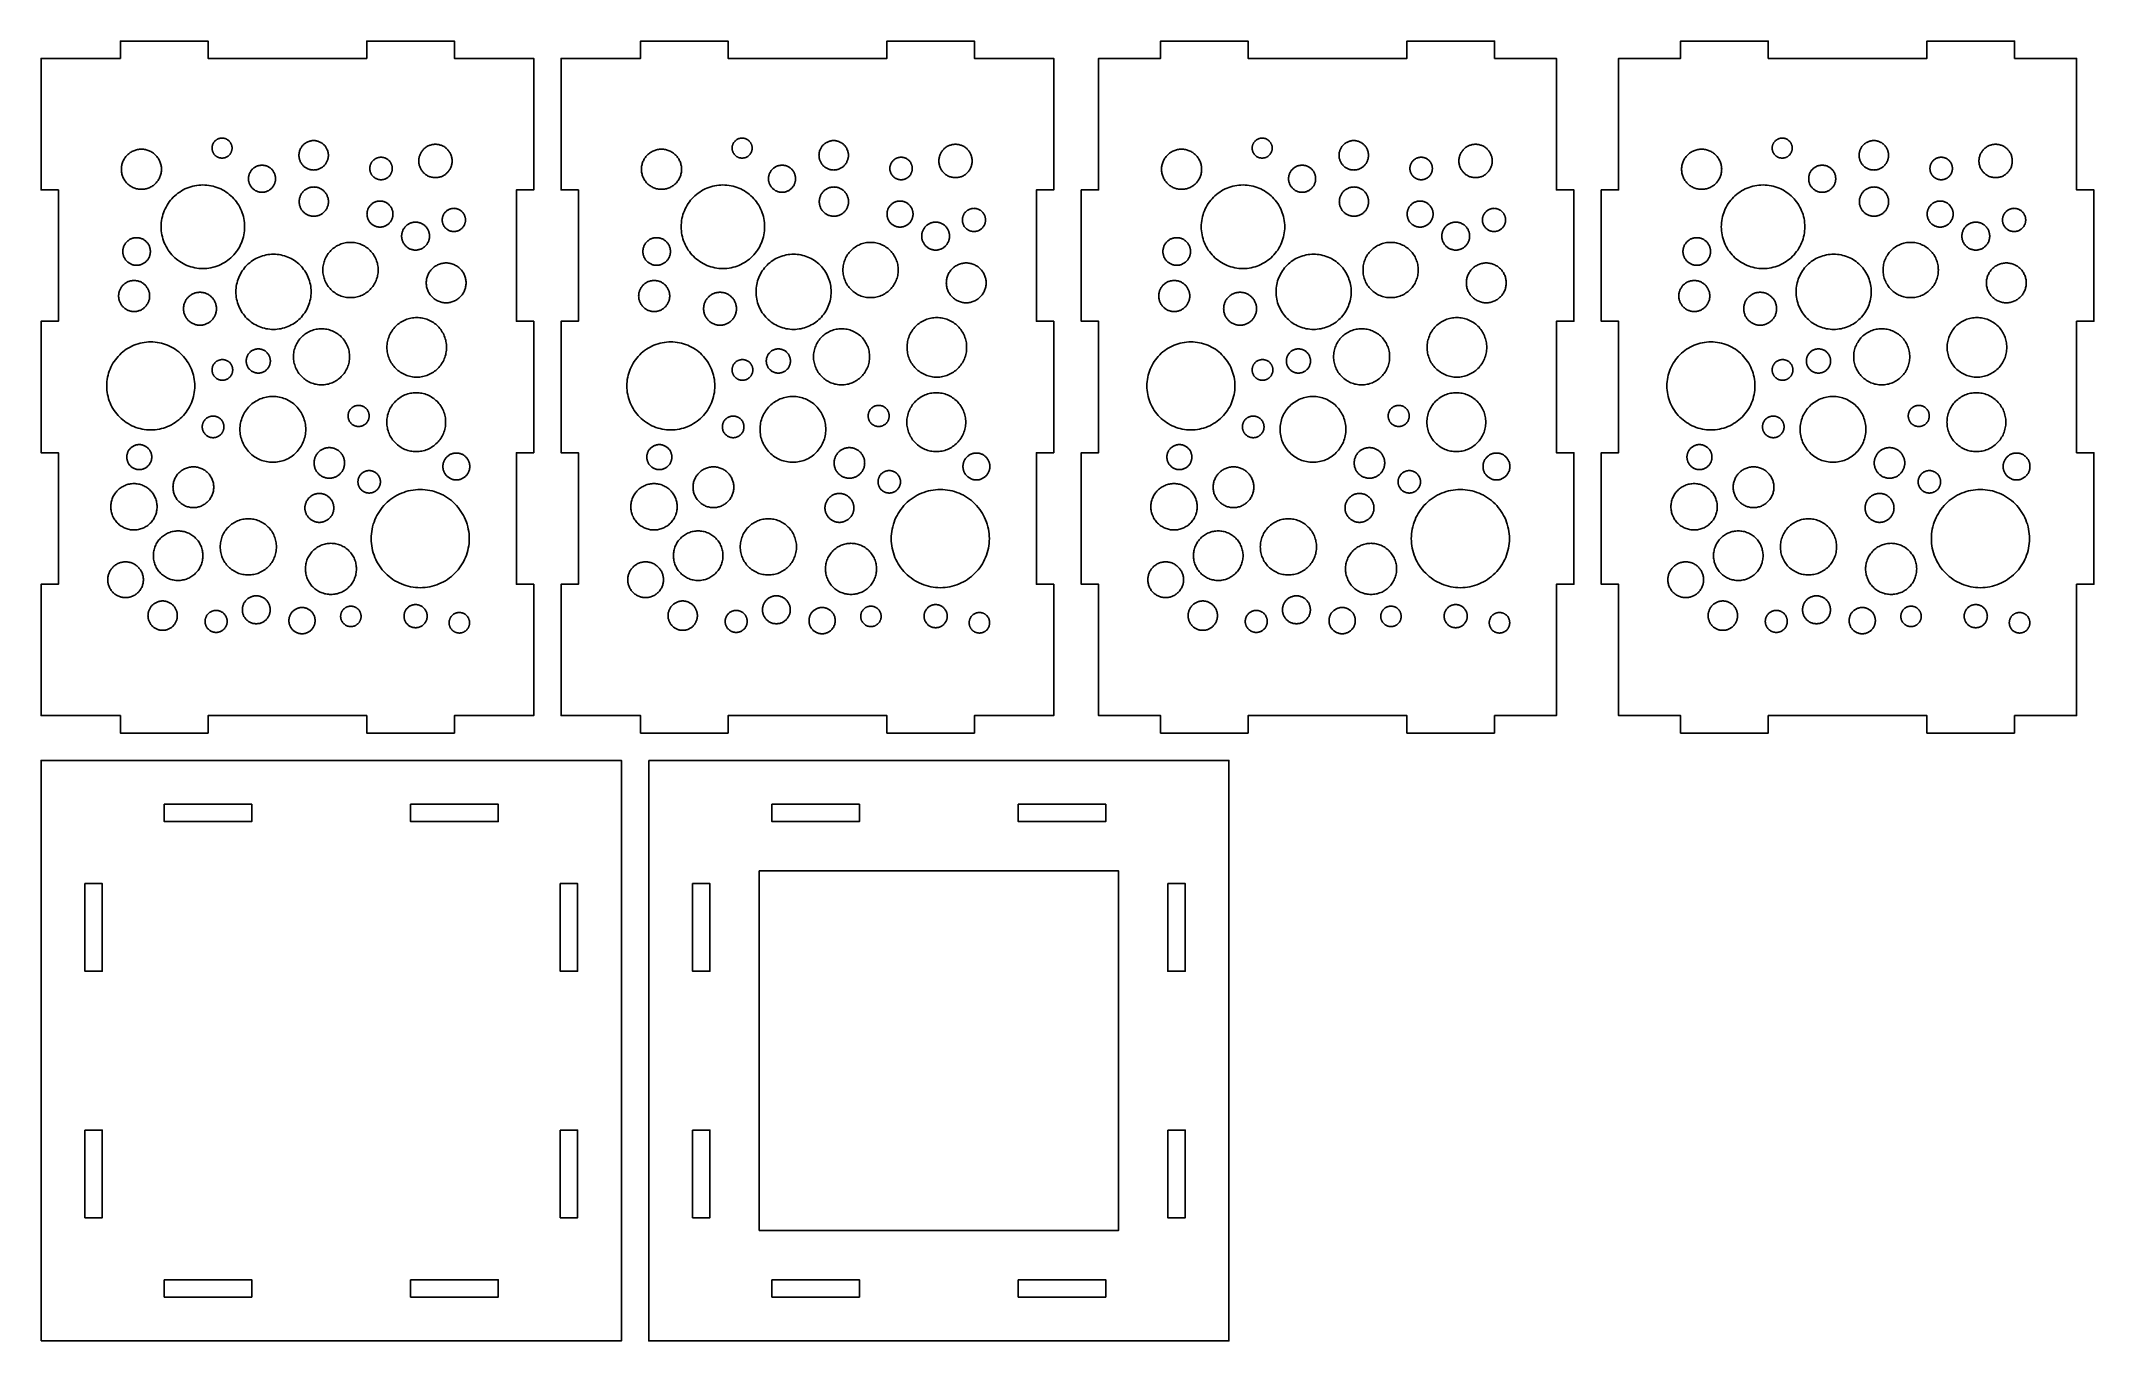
# Model space of a CAD drawing. Header units: millimetres. Extents: x 0 to 375, y -237 to 0.
import ezdxf

# ---------------------------------------------------------------- set-up
doc = ezdxf.new("R2010")
doc.units = ezdxf.units.MM
doc.layers.add('CUT', color=1, linetype='Continuous')

msp = doc.modelspace()

# ---------------------------------------------------------------- linework, layer by layer
at = {"layer": 'CUT'}
for points in [[(3.17, -123.17), (0, -123.17), (0, -99.17), (3.17, -99.17), (3.17, -75.17), (0, -75.17), (0, -51.17), (3.17, -51.17), (3.17, -27.17), (0, -27.17), (0, -3.17), (3.17, -3.17), (14.5, -3.17), (14.5, 0), (30.5, 0), (30.5, -3.17), (59.5, -3.17), (59.5, 0), (75.5, 0), (75.5, -3.17), (86.83, -3.17), (90, -3.17), (90, -27.17), (86.83, -27.17), (86.83, -51.17), (90, -51.17), (90, -75.17), (86.83, -75.17), (86.83, -99.17), (90, -99.17), (90, -123.17), (86.83, -123.17), (75.5, -123.17), (75.5, -126.35), (59.5, -126.35), (59.5, -123.17), (30.5, -123.17), (30.5, -126.35), (14.5, -126.35), (14.5, -123.17), (3.17, -123.17)], [(98.17, -123.17), (95, -123.17), (95, -99.17), (98.17, -99.17), (98.17, -75.17), (95, -75.17), (95, -51.17), (98.17, -51.17), (98.17, -27.17), (95, -27.17), (95, -3.17), (98.17, -3.17), (109.5, -3.17), (109.5, 0), (125.5, 0), (125.5, -3.17), (154.5, -3.17), (154.5, 0), (170.5, 0), (170.5, -3.17), (181.82, -3.17), (185, -3.17), (185, -27.17), (181.82, -27.17), (181.82, -51.17), (185, -51.17), (185, -75.17), (181.82, -75.17), (181.82, -99.17), (185, -99.17), (185, -123.17), (181.82, -123.17), (170.5, -123.17), (170.5, -126.35), (154.5, -126.35), (154.5, -123.17), (125.5, -123.17), (125.5, -126.35), (109.5, -126.35), (109.5, -123.17), (98.17, -123.17)], [(265.5, -126.35), (249.5, -126.35), (249.5, -123.17), (220.5, -123.17), (220.5, -126.35), (204.5, -126.35), (204.5, -123.17), (193.18, -123.17), (193.18, -99.17), (190, -99.17), (190, -75.17), (193.18, -75.17), (193.18, -51.17), (190, -51.17), (190, -27.17), (193.18, -27.17), (193.18, -3.17), (204.5, -3.17), (204.5, 0), (220.5, 0), (220.5, -3.17), (249.5, -3.17), (249.5, 0), (265.5, 0), (265.5, -3.17), (276.82, -3.17), (276.82, -27.17), (280, -27.17), (280, -51.17), (276.82, -51.17), (276.82, -75.17), (280, -75.17), (280, -99.17), (276.82, -99.17), (276.82, -123.17), (265.5, -123.17), (265.5, -126.35)], [(360.5, -126.35), (344.5, -126.35), (344.5, -123.17), (315.5, -123.17), (315.5, -126.35), (299.5, -126.35), (299.5, -123.17), (288.18, -123.17), (288.18, -99.17), (285, -99.17), (285, -75.17), (288.18, -75.17), (288.18, -51.17), (285, -51.17), (285, -27.17), (288.18, -27.17), (288.18, -3.17), (299.5, -3.17), (299.5, 0), (315.5, 0), (315.5, -3.17), (344.5, -3.17), (344.5, 0), (360.5, 0), (360.5, -3.17), (371.82, -3.17), (371.82, -27.17), (375, -27.17), (375, -51.17), (371.82, -51.17), (371.82, -75.17), (375, -75.17), (375, -99.17), (371.82, -99.17), (371.82, -123.17), (360.5, -123.17), (360.5, -126.35)], [(34.84, -19.98), (34.86, -19.9), (34.87, -19.81), (34.88, -19.72), (34.89, -19.63), (34.89, -19.54), (34.89, -19.45), (34.88, -19.36), (34.87, -19.27), (34.86, -19.18), (34.84, -19.09), (34.81, -19.01), (34.78, -18.92), (34.75, -18.84), (34.71, -18.76), (34.67, -18.68), (34.63, -18.6), (34.58, -18.52), (34.53, -18.45), (34.48, -18.38), (34.42, -18.31), (34.35, -18.25), (34.29, -18.18), (34.22, -18.13), (34.15, -18.07), (34.08, -18.02), (34, -17.97), (33.92, -17.93), (33.84, -17.89), (33.76, -17.85), (33.68, -17.82), (33.59, -17.79), (33.51, -17.77), (33.42, -17.75), (33.33, -17.73), (33.24, -17.72), (33.15, -17.71), (33.06, -17.71), (32.97, -17.71), (32.88, -17.72), (32.79, -17.73), (32.71, -17.75), (32.62, -17.77), (32.53, -17.79), (32.45, -17.82), (32.36, -17.85), (32.28, -17.89), (32.2, -17.93), (32.12, -17.97), (32.05, -18.02), (31.97, -18.07), (31.9, -18.13), (31.83, -18.18), (31.77, -18.25), (31.71, -18.31), (31.65, -18.38), (31.59, -18.45), (31.54, -18.52), (31.49, -18.6), (31.45, -18.68), (31.41, -18.76), (31.37, -18.84), (31.34, -18.92), (31.31, -19.01), (31.29, -19.09), (31.27, -19.18), (31.25, -19.27), (31.24, -19.36), (31.24, -19.45), (31.23, -19.54), (31.24, -19.63), (31.24, -19.72), (31.25, -19.81), (31.27, -19.9), (31.29, -19.98), (31.31, -20.07), (31.34, -20.15), (31.37, -20.24), (31.41, -20.32), (31.45, -20.4), (31.49, -20.48), (31.54, -20.55), (31.59, -20.63), (31.65, -20.7), (31.71, -20.77), (31.77, -20.83), (31.83, -20.89), (31.9, -20.95), (31.97, -21.01), (32.05, -21.06), (32.12, -21.11), (32.2, -21.15), (32.28, -21.19), (32.36, -21.23), (32.45, -21.26), (32.53, -21.29), (32.62, -21.31), (32.71, -21.33), (32.79, -21.35), (32.88, -21.36), (32.97, -21.36), (33.06, -21.37), (33.15, -21.36), (33.24, -21.36), (33.33, -21.35), (33.42, -21.33), (33.51, -21.31), (33.59, -21.29), (33.68, -21.26), (33.76, -21.23), (33.84, -21.19), (33.92, -21.15), (34, -21.11), (34.08, -21.06), (34.15, -21.01), (34.22, -20.95), (34.29, -20.89), (34.35, -20.83), (34.42, -20.77), (34.48, -20.7), (34.53, -20.63), (34.58, -20.55), (34.63, -20.48), (34.67, -20.4), (34.71, -20.32), (34.75, -20.24), (34.78, -20.15), (34.81, -20.07), (34.84, -19.98)], [(52.4, -21.51), (52.43, -21.38), (52.45, -21.25), (52.47, -21.12), (52.48, -20.99), (52.48, -20.86), (52.48, -20.73), (52.47, -20.59), (52.45, -20.46), (52.43, -20.33), (52.4, -20.2), (52.37, -20.08), (52.33, -19.95), (52.28, -19.83), (52.22, -19.71), (52.17, -19.59), (52.1, -19.47), (52.03, -19.36), (51.95, -19.26), (51.87, -19.15), (51.79, -19.05), (51.7, -18.96), (51.6, -18.86), (51.5, -18.78), (51.4, -18.7), (51.29, -18.62), (51.18, -18.55), (51.06, -18.49), (50.94, -18.43), (50.82, -18.37), (50.7, -18.33), (50.57, -18.28), (50.45, -18.25), (50.32, -18.22), (50.19, -18.2), (50.06, -18.18), (49.93, -18.17), (49.79, -18.17), (49.66, -18.17), (49.53, -18.18), (49.4, -18.2), (49.27, -18.22), (49.14, -18.25), (49.01, -18.28), (48.89, -18.33), (48.76, -18.37), (48.64, -18.43), (48.53, -18.49), (48.41, -18.55), (48.3, -18.62), (48.19, -18.7), (48.09, -18.78), (47.99, -18.86), (47.89, -18.96), (47.8, -19.05), (47.71, -19.15), (47.63, -19.26), (47.56, -19.36), (47.49, -19.47), (47.42, -19.59), (47.36, -19.71), (47.31, -19.83), (47.26, -19.95), (47.22, -20.08), (47.18, -20.2), (47.15, -20.33), (47.13, -20.46), (47.12, -20.59), (47.11, -20.73), (47.1, -20.86), (47.11, -20.99), (47.12, -21.12), (47.13, -21.25), (47.15, -21.38), (47.18, -21.51), (47.22, -21.64), (47.26, -21.76), (47.31, -21.89), (47.36, -22.01), (47.42, -22.13), (47.49, -22.24), (47.56, -22.35), (47.63, -22.46), (47.71, -22.56), (47.8, -22.66), (47.89, -22.76), (47.99, -22.85), (48.09, -22.94), (48.19, -23.02), (48.3, -23.09), (48.41, -23.17), (48.53, -23.23), (48.64, -23.29), (48.76, -23.34), (48.89, -23.39), (49.01, -23.43), (49.14, -23.47), (49.27, -23.5), (49.4, -23.52), (49.53, -23.53), (49.66, -23.54), (49.79, -23.55), (49.93, -23.54), (50.06, -23.53), (50.19, -23.52), (50.32, -23.5), (50.45, -23.47), (50.57, -23.43), (50.7, -23.39), (50.82, -23.34), (50.94, -23.29), (51.06, -23.23), (51.18, -23.17), (51.29, -23.09), (51.4, -23.02), (51.5, -22.94), (51.6, -22.85), (51.7, -22.76), (51.79, -22.66), (51.87, -22.56), (51.95, -22.46), (52.03, -22.35), (52.1, -22.24), (52.17, -22.13), (52.22, -22.01), (52.28, -21.89), (52.33, -21.76), (52.37, -21.64), (52.4, -21.51)], [(129.84, -19.98), (129.86, -19.9), (129.87, -19.81), (129.88, -19.72), (129.89, -19.63), (129.89, -19.54), (129.89, -19.45), (129.88, -19.36), (129.87, -19.27), (129.86, -19.18), (129.84, -19.09), (129.81, -19.01), (129.78, -18.92), (129.75, -18.84), (129.71, -18.76), (129.67, -18.68), (129.63, -18.6), (129.58, -18.52), (129.53, -18.45), (129.48, -18.38), (129.42, -18.31), (129.35, -18.25), (129.29, -18.18), (129.22, -18.13), (129.15, -18.07), (129.08, -18.02), (129, -17.97), (128.92, -17.93), (128.84, -17.89), (128.76, -17.85), (128.68, -17.82), (128.59, -17.79), (128.51, -17.77), (128.42, -17.75), (128.33, -17.73), (128.24, -17.72), (128.15, -17.71), (128.06, -17.71), (127.97, -17.71), (127.88, -17.72), (127.79, -17.73), (127.71, -17.75), (127.62, -17.77), (127.53, -17.79), (127.45, -17.82), (127.36, -17.85), (127.28, -17.89), (127.2, -17.93), (127.12, -17.97), (127.05, -18.02), (126.97, -18.07), (126.9, -18.13), (126.83, -18.18), (126.77, -18.25), (126.71, -18.31), (126.65, -18.38), (126.59, -18.45), (126.54, -18.52), (126.49, -18.6), (126.45, -18.68), (126.41, -18.76), (126.37, -18.84), (126.34, -18.92), (126.31, -19.01), (126.29, -19.09), (126.27, -19.18), (126.25, -19.27), (126.24, -19.36), (126.24, -19.45), (126.23, -19.54), (126.24, -19.63), (126.24, -19.72), (126.25, -19.81), (126.27, -19.9), (126.29, -19.98), (126.31, -20.07), (126.34, -20.15), (126.37, -20.24), (126.41, -20.32), (126.45, -20.4), (126.49, -20.48), (126.54, -20.55), (126.59, -20.63), (126.65, -20.7), (126.71, -20.77), (126.77, -20.83), (126.83, -20.89), (126.9, -20.95), (126.97, -21.01), (127.05, -21.06), (127.12, -21.11), (127.2, -21.15), (127.28, -21.19), (127.36, -21.23), (127.45, -21.26), (127.53, -21.29), (127.62, -21.31), (127.71, -21.33), (127.79, -21.35), (127.88, -21.36), (127.97, -21.36), (128.06, -21.37), (128.15, -21.36), (128.24, -21.36), (128.33, -21.35), (128.42, -21.33), (128.51, -21.31), (128.59, -21.29), (128.68, -21.26), (128.76, -21.23), (128.84, -21.19), (128.92, -21.15), (129, -21.11), (129.08, -21.06), (129.15, -21.01), (129.22, -20.95), (129.29, -20.89), (129.35, -20.83), (129.42, -20.77), (129.48, -20.7), (129.53, -20.63), (129.58, -20.55), (129.63, -20.48), (129.67, -20.4), (129.71, -20.32), (129.75, -20.24), (129.78, -20.15), (129.81, -20.07), (129.84, -19.98)], [(147.4, -21.51), (147.43, -21.38), (147.45, -21.25), (147.47, -21.12), (147.48, -20.99), (147.48, -20.86), (147.48, -20.73), (147.47, -20.59), (147.45, -20.46), (147.43, -20.33), (147.4, -20.2), (147.37, -20.08), (147.33, -19.95), (147.28, -19.83), (147.22, -19.71), (147.17, -19.59), (147.1, -19.47), (147.03, -19.36), (146.95, -19.26), (146.87, -19.15), (146.79, -19.05), (146.7, -18.96), (146.6, -18.86), (146.5, -18.78), (146.4, -18.7), (146.29, -18.62), (146.18, -18.55), (146.06, -18.49), (145.94, -18.43), (145.82, -18.37), (145.7, -18.33), (145.57, -18.28), (145.45, -18.25), (145.32, -18.22), (145.19, -18.2), (145.06, -18.18), (144.93, -18.17), (144.79, -18.17), (144.66, -18.17), (144.53, -18.18), (144.4, -18.2), (144.27, -18.22), (144.14, -18.25), (144.01, -18.28), (143.89, -18.33), (143.76, -18.37), (143.64, -18.43), (143.53, -18.49), (143.41, -18.55), (143.3, -18.62), (143.19, -18.7), (143.09, -18.78), (142.99, -18.86), (142.89, -18.96), (142.8, -19.05), (142.71, -19.15), (142.63, -19.26), (142.56, -19.36), (142.49, -19.47), (142.42, -19.59), (142.36, -19.71), (142.31, -19.83), (142.26, -19.95), (142.22, -20.08), (142.18, -20.2), (142.15, -20.33), (142.13, -20.46), (142.12, -20.59), (142.11, -20.73), (142.1, -20.86), (142.11, -20.99), (142.12, -21.12), (142.13, -21.25), (142.15, -21.38), (142.18, -21.51), (142.22, -21.64), (142.26, -21.76), (142.31, -21.89), (142.36, -22.01), (142.42, -22.13), (142.49, -22.24), (142.56, -22.35), (142.63, -22.46), (142.71, -22.56), (142.8, -22.66), (142.89, -22.76), (142.99, -22.85), (143.09, -22.94), (143.19, -23.02), (143.3, -23.09), (143.41, -23.17), (143.53, -23.23), (143.64, -23.29), (143.76, -23.34), (143.89, -23.39), (144.01, -23.43), (144.14, -23.47), (144.27, -23.5), (144.4, -23.52), (144.53, -23.53), (144.66, -23.54), (144.79, -23.55), (144.93, -23.54), (145.06, -23.53), (145.19, -23.52), (145.32, -23.5), (145.45, -23.47), (145.57, -23.43), (145.7, -23.39), (145.82, -23.34), (145.94, -23.29), (146.06, -23.23), (146.18, -23.17), (146.29, -23.09), (146.4, -23.02), (146.5, -22.94), (146.6, -22.85), (146.7, -22.76), (146.79, -22.66), (146.87, -22.56), (146.95, -22.46), (147.03, -22.35), (147.1, -22.24), (147.17, -22.13), (147.22, -22.01), (147.28, -21.89), (147.33, -21.76), (147.37, -21.64), (147.4, -21.51)], [(224.84, -19.98), (224.86, -19.9), (224.87, -19.81), (224.88, -19.72), (224.89, -19.63), (224.89, -19.54), (224.89, -19.45), (224.88, -19.36), (224.87, -19.27), (224.86, -19.18), (224.84, -19.09), (224.81, -19.01), (224.78, -18.92), (224.75, -18.84), (224.71, -18.76), (224.67, -18.68), (224.63, -18.6), (224.58, -18.52), (224.53, -18.45), (224.48, -18.38), (224.42, -18.31), (224.35, -18.25), (224.29, -18.18), (224.22, -18.13), (224.15, -18.07), (224.08, -18.02), (224, -17.97), (223.92, -17.93), (223.84, -17.89), (223.76, -17.85), (223.68, -17.82), (223.59, -17.79), (223.51, -17.77), (223.42, -17.75), (223.33, -17.73), (223.24, -17.72), (223.15, -17.71), (223.06, -17.71), (222.97, -17.71), (222.88, -17.72), (222.79, -17.73), (222.71, -17.75), (222.62, -17.77), (222.53, -17.79), (222.45, -17.82), (222.36, -17.85), (222.28, -17.89), (222.2, -17.93), (222.12, -17.97), (222.05, -18.02), (221.97, -18.07), (221.9, -18.13), (221.83, -18.18), (221.77, -18.25), (221.71, -18.31), (221.65, -18.38), (221.59, -18.45), (221.54, -18.52), (221.49, -18.6), (221.45, -18.68), (221.41, -18.76), (221.37, -18.84), (221.34, -18.92), (221.31, -19.01), (221.29, -19.09), (221.27, -19.18), (221.25, -19.27), (221.24, -19.36), (221.24, -19.45), (221.23, -19.54), (221.24, -19.63), (221.24, -19.72), (221.25, -19.81), (221.27, -19.9), (221.29, -19.98), (221.31, -20.07), (221.34, -20.15), (221.37, -20.24), (221.41, -20.32), (221.45, -20.4), (221.49, -20.48), (221.54, -20.55), (221.59, -20.63), (221.65, -20.7), (221.71, -20.77), (221.77, -20.83), (221.83, -20.89), (221.9, -20.95), (221.97, -21.01), (222.05, -21.06), (222.12, -21.11), (222.2, -21.15), (222.28, -21.19), (222.36, -21.23), (222.45, -21.26), (222.53, -21.29), (222.62, -21.31), (222.71, -21.33), (222.79, -21.35), (222.88, -21.36), (222.97, -21.36), (223.06, -21.37), (223.15, -21.36), (223.24, -21.36), (223.33, -21.35), (223.42, -21.33), (223.51, -21.31), (223.59, -21.29), (223.68, -21.26), (223.76, -21.23), (223.84, -21.19), (223.92, -21.15), (224, -21.11), (224.08, -21.06), (224.15, -21.01), (224.22, -20.95), (224.29, -20.89), (224.35, -20.83), (224.42, -20.77), (224.48, -20.7), (224.53, -20.63), (224.58, -20.55), (224.63, -20.48), (224.67, -20.4), (224.71, -20.32), (224.75, -20.24), (224.78, -20.15), (224.81, -20.07), (224.84, -19.98)], [(242.4, -21.51), (242.43, -21.38), (242.45, -21.25), (242.47, -21.12), (242.48, -20.99), (242.48, -20.86), (242.48, -20.73), (242.47, -20.59), (242.45, -20.46), (242.43, -20.33), (242.4, -20.2), (242.37, -20.08), (242.33, -19.95), (242.28, -19.83), (242.22, -19.71), (242.17, -19.59), (242.1, -19.47), (242.03, -19.36), (241.95, -19.26), (241.87, -19.15), (241.79, -19.05), (241.7, -18.96), (241.6, -18.86), (241.5, -18.78), (241.4, -18.7), (241.29, -18.62), (241.18, -18.55), (241.06, -18.49), (240.94, -18.43), (240.82, -18.37), (240.7, -18.33), (240.57, -18.28), (240.45, -18.25), (240.32, -18.22), (240.19, -18.2), (240.06, -18.18), (239.93, -18.17), (239.79, -18.17), (239.66, -18.17), (239.53, -18.18), (239.4, -18.2), (239.27, -18.22), (239.14, -18.25), (239.01, -18.28), (238.89, -18.33), (238.76, -18.37), (238.64, -18.43), (238.53, -18.49), (238.41, -18.55), (238.3, -18.62), (238.19, -18.7), (238.09, -18.78), (237.99, -18.86), (237.89, -18.96), (237.8, -19.05), (237.71, -19.15), (237.63, -19.26), (237.56, -19.36), (237.49, -19.47), (237.42, -19.59), (237.36, -19.71), (237.31, -19.83), (237.26, -19.95), (237.22, -20.08), (237.18, -20.2), (237.15, -20.33), (237.13, -20.46), (237.12, -20.59), (237.11, -20.73), (237.1, -20.86), (237.11, -20.99), (237.12, -21.12), (237.13, -21.25), (237.15, -21.38), (237.18, -21.51), (237.22, -21.64), (237.26, -21.76), (237.31, -21.89), (237.36, -22.01), (237.42, -22.13), (237.49, -22.24), (237.56, -22.35), (237.63, -22.46), (237.71, -22.56), (237.8, -22.66), (237.89, -22.76), (237.99, -22.85), (238.09, -22.94), (238.19, -23.02), (238.3, -23.09), (238.41, -23.17), (238.53, -23.23), (238.64, -23.29), (238.76, -23.34), (238.89, -23.39), (239.01, -23.43), (239.14, -23.47), (239.27, -23.5), (239.4, -23.52), (239.53, -23.53), (239.66, -23.54), (239.79, -23.55), (239.93, -23.54), (240.06, -23.53), (240.19, -23.52), (240.32, -23.5), (240.45, -23.47), (240.57, -23.43), (240.7, -23.39), (240.82, -23.34), (240.94, -23.29), (241.06, -23.23), (241.18, -23.17), (241.29, -23.09), (241.4, -23.02), (241.5, -22.94), (241.6, -22.85), (241.7, -22.76), (241.79, -22.66), (241.87, -22.56), (241.95, -22.46), (242.03, -22.35), (242.1, -22.24), (242.17, -22.13), (242.22, -22.01), (242.28, -21.89), (242.33, -21.76), (242.37, -21.64), (242.4, -21.51)], [(319.84, -19.98), (319.86, -19.9), (319.87, -19.81), (319.88, -19.72), (319.89, -19.63), (319.89, -19.54), (319.89, -19.45), (319.88, -19.36), (319.87, -19.27), (319.86, -19.18), (319.84, -19.09), (319.81, -19.01), (319.78, -18.92), (319.75, -18.84), (319.71, -18.76), (319.67, -18.68), (319.63, -18.6), (319.58, -18.52), (319.53, -18.45), (319.48, -18.38), (319.42, -18.31), (319.35, -18.25), (319.29, -18.18), (319.22, -18.13), (319.15, -18.07), (319.08, -18.02), (319, -17.97), (318.92, -17.93), (318.84, -17.89), (318.76, -17.85), (318.68, -17.82), (318.59, -17.79), (318.51, -17.77), (318.42, -17.75), (318.33, -17.73), (318.24, -17.72), (318.15, -17.71), (318.06, -17.71), (317.97, -17.71), (317.88, -17.72), (317.79, -17.73), (317.71, -17.75), (317.62, -17.77), (317.53, -17.79), (317.45, -17.82), (317.36, -17.85), (317.28, -17.89), (317.2, -17.93), (317.12, -17.97), (317.05, -18.02), (316.97, -18.07), (316.9, -18.13), (316.83, -18.18), (316.77, -18.25), (316.71, -18.31), (316.65, -18.38), (316.59, -18.45), (316.54, -18.52), (316.49, -18.6), (316.45, -18.68), (316.41, -18.76), (316.37, -18.84), (316.34, -18.92), (316.31, -19.01), (316.29, -19.09), (316.27, -19.18), (316.25, -19.27), (316.24, -19.36), (316.24, -19.45), (316.23, -19.54), (316.24, -19.63), (316.24, -19.72), (316.25, -19.81), (316.27, -19.9), (316.29, -19.98), (316.31, -20.07), (316.34, -20.15), (316.37, -20.24), (316.41, -20.32), (316.45, -20.4), (316.49, -20.48), (316.54, -20.55), (316.59, -20.63), (316.65, -20.7), (316.71, -20.77), (316.77, -20.83), (316.83, -20.89), (316.9, -20.95), (316.97, -21.01), (317.05, -21.06), (317.12, -21.11), (317.2, -21.15), (317.28, -21.19), (317.36, -21.23), (317.45, -21.26), (317.53, -21.29), (317.62, -21.31), (317.71, -21.33), (317.79, -21.35), (317.88, -21.36), (317.97, -21.36), (318.06, -21.37), (318.15, -21.36), (318.24, -21.36), (318.33, -21.35), (318.42, -21.33), (318.51, -21.31), (318.59, -21.29), (318.68, -21.26), (318.76, -21.23), (318.84, -21.19), (318.92, -21.15), (319, -21.11), (319.08, -21.06), (319.15, -21.01), (319.22, -20.95), (319.29, -20.89), (319.35, -20.83), (319.42, -20.77), (319.48, -20.7), (319.53, -20.63), (319.58, -20.55), (319.63, -20.48), (319.67, -20.4), (319.71, -20.32), (319.75, -20.24), (319.78, -20.15), (319.81, -20.07), (319.84, -19.98)], [(337.4, -21.51), (337.43, -21.38), (337.45, -21.25), (337.47, -21.12), (337.48, -20.99), (337.48, -20.86), (337.48, -20.73), (337.47, -20.59), (337.45, -20.46), (337.43, -20.33), (337.4, -20.2), (337.37, -20.08), (337.33, -19.95), (337.28, -19.83), (337.22, -19.71), (337.17, -19.59), (337.1, -19.47), (337.03, -19.36), (336.95, -19.26), (336.87, -19.15), (336.79, -19.05), (336.7, -18.96), (336.6, -18.86), (336.5, -18.78), (336.4, -18.7), (336.29, -18.62), (336.18, -18.55), (336.06, -18.49), (335.94, -18.43), (335.82, -18.37), (335.7, -18.33), (335.57, -18.28), (335.45, -18.25), (335.32, -18.22), (335.19, -18.2), (335.06, -18.18), (334.93, -18.17), (334.79, -18.17), (334.66, -18.17), (334.53, -18.18), (334.4, -18.2), (334.27, -18.22), (334.14, -18.25), (334.01, -18.28), (333.89, -18.33), (333.76, -18.37), (333.64, -18.43), (333.53, -18.49), (333.41, -18.55), (333.3, -18.62), (333.19, -18.7), (333.09, -18.78), (332.99, -18.86), (332.89, -18.96), (332.8, -19.05), (332.71, -19.15), (332.63, -19.26), (332.56, -19.36), (332.49, -19.47), (332.42, -19.59), (332.36, -19.71), (332.31, -19.83), (332.26, -19.95), (332.22, -20.08), (332.18, -20.2), (332.15, -20.33), (332.13, -20.46), (332.12, -20.59), (332.11, -20.73), (332.1, -20.86), (332.11, -20.99), (332.12, -21.12), (332.13, -21.25), (332.15, -21.38), (332.18, -21.51), (332.22, -21.64), (332.26, -21.76), (332.31, -21.89), (332.36, -22.01), (332.42, -22.13), (332.49, -22.24), (332.56, -22.35), (332.63, -22.46), (332.71, -22.56), (332.8, -22.66), (332.89, -22.76), (332.99, -22.85), (333.09, -22.94), (333.19, -23.02), (333.3, -23.09), (333.41, -23.17), (333.53, -23.23), (333.64, -23.29), (333.76, -23.34), (333.89, -23.39), (334.01, -23.43), (334.14, -23.47), (334.27, -23.5), (334.4, -23.52), (334.53, -23.53), (334.66, -23.54), (334.79, -23.55), (334.93, -23.54), (335.06, -23.53), (335.19, -23.52), (335.32, -23.5), (335.45, -23.47), (335.57, -23.43), (335.7, -23.39), (335.82, -23.34), (335.94, -23.29), (336.06, -23.23), (336.18, -23.17), (336.29, -23.09), (336.4, -23.02), (336.5, -22.94), (336.6, -22.85), (336.7, -22.76), (336.79, -22.66), (336.87, -22.56), (336.95, -22.46), (337.03, -22.35), (337.1, -22.24), (337.17, -22.13), (337.22, -22.01), (337.28, -21.89), (337.33, -21.76), (337.37, -21.64), (337.4, -21.51)], [(21.93, -24.12), (21.96, -23.95), (21.98, -23.77), (21.99, -23.59), (22, -23.41), (21.99, -23.23), (21.98, -23.05), (21.96, -22.87), (21.93, -22.69), (21.89, -22.52), (21.84, -22.35), (21.78, -22.18), (21.72, -22.01), (21.65, -21.84), (21.57, -21.68), (21.48, -21.53), (21.38, -21.37), (21.28, -21.23), (21.17, -21.09), (21.05, -20.95), (20.93, -20.82), (20.8, -20.69), (20.66, -20.58), (20.52, -20.47), (20.37, -20.36), (20.22, -20.27), (20.06, -20.18), (19.9, -20.1), (19.74, -20.02), (19.57, -19.96), (19.4, -19.9), (19.23, -19.86), (19.05, -19.82), (18.87, -19.79), (18.69, -19.76), (18.51, -19.75), (18.34, -19.75), (18.16, -19.75), (17.98, -19.76), (17.8, -19.79), (17.62, -19.82), (17.44, -19.86), (17.27, -19.9), (17.1, -19.96), (16.93, -20.02), (16.77, -20.1), (16.61, -20.18), (16.45, -20.27), (16.3, -20.36), (16.15, -20.47), (16.01, -20.58), (15.87, -20.69), (15.74, -20.82), (15.62, -20.95), (15.5, -21.09), (15.39, -21.23), (15.29, -21.37), (15.19, -21.53), (15.1, -21.68), (15.02, -21.84), (14.95, -22.01), (14.89, -22.18), (14.83, -22.35), (14.78, -22.52), (14.74, -22.69), (14.71, -22.87), (14.69, -23.05), (14.68, -23.23), (14.67, -23.41), (14.68, -23.59), (14.69, -23.77), (14.71, -23.95), (14.74, -24.12), (14.78, -24.3), (14.83, -24.47), (14.89, -24.64), (14.95, -24.81), (15.02, -24.98), (15.1, -25.14), (15.19, -25.29), (15.29, -25.44), (15.39, -25.59), (15.5, -25.73), (15.62, -25.87), (15.74, -26), (15.87, -26.12), (16.01, -26.24), (16.15, -26.35), (16.3, -26.46), (16.45, -26.55), (16.61, -26.64), (16.77, -26.72), (16.93, -26.79), (17.1, -26.86), (17.27, -26.92), (17.44, -26.96), (17.62, -27), (17.8, -27.03), (17.98, -27.06), (18.16, -27.07), (18.34, -27.07), (18.51, -27.07), (18.69, -27.06), (18.87, -27.03), (19.05, -27), (19.23, -26.96), (19.4, -26.92), (19.57, -26.86), (19.74, -26.79), (19.9, -26.72), (20.06, -26.64), (20.22, -26.55), (20.37, -26.46), (20.52, -26.35), (20.66, -26.24), (20.8, -26.12), (20.93, -26), (21.05, -25.87), (21.17, -25.73), (21.28, -25.59), (21.38, -25.44), (21.48, -25.29), (21.57, -25.14), (21.65, -24.98), (21.72, -24.81), (21.78, -24.64), (21.84, -24.47), (21.89, -24.3), (21.93, -24.12)], [(64.09, -23.77), (64.11, -23.67), (64.13, -23.57), (64.14, -23.47), (64.15, -23.37), (64.15, -23.27), (64.15, -23.17), (64.14, -23.07), (64.13, -22.97), (64.11, -22.87), (64.09, -22.77), (64.07, -22.67), (64.03, -22.58), (64, -22.48), (63.96, -22.39), (63.91, -22.3), (63.86, -22.21), (63.81, -22.13), (63.75, -22.04), (63.69, -21.97), (63.62, -21.89), (63.55, -21.82), (63.48, -21.75), (63.4, -21.68), (63.32, -21.62), (63.24, -21.56), (63.16, -21.51), (63.07, -21.46), (62.98, -21.41), (62.89, -21.37), (62.79, -21.33), (62.7, -21.3), (62.6, -21.28), (62.5, -21.25), (62.4, -21.24), (62.3, -21.22), (62.2, -21.22), (62.1, -21.21), (62, -21.22), (61.9, -21.22), (61.8, -21.24), (61.7, -21.25), (61.6, -21.28), (61.51, -21.3), (61.41, -21.33), (61.32, -21.37), (61.22, -21.41), (61.13, -21.46), (61.05, -21.51), (60.96, -21.56), (60.88, -21.62), (60.8, -21.68), (60.72, -21.75), (60.65, -21.82), (60.58, -21.89), (60.51, -21.97), (60.45, -22.04), (60.39, -22.13), (60.34, -22.21), (60.29, -22.3), (60.25, -22.39), (60.2, -22.48), (60.17, -22.58), (60.14, -22.67), (60.11, -22.77), (60.09, -22.87), (60.07, -22.97), (60.06, -23.07), (60.05, -23.17), (60.05, -23.27), (60.05, -23.37), (60.06, -23.47), (60.07, -23.57), (60.09, -23.67), (60.11, -23.77), (60.14, -23.86), (60.17, -23.96), (60.2, -24.05), (60.25, -24.15), (60.29, -24.24), (60.34, -24.32), (60.39, -24.41), (60.45, -24.49), (60.51, -24.57), (60.58, -24.65), (60.65, -24.72), (60.72, -24.79), (60.8, -24.85), (60.88, -24.92), (60.96, -24.97), (61.05, -25.03), (61.13, -25.08), (61.22, -25.12), (61.32, -25.16), (61.41, -25.2), (61.51, -25.23), (61.6, -25.26), (61.7, -25.28), (61.8, -25.3), (61.9, -25.31), (62, -25.32), (62.1, -25.32), (62.2, -25.32), (62.3, -25.31), (62.4, -25.3), (62.5, -25.28), (62.6, -25.26), (62.7, -25.23), (62.79, -25.2), (62.89, -25.16), (62.98, -25.12), (63.07, -25.08), (63.16, -25.03), (63.24, -24.97), (63.32, -24.92), (63.4, -24.85), (63.48, -24.79), (63.55, -24.72), (63.62, -24.65), (63.69, -24.57), (63.75, -24.49), (63.81, -24.41), (63.86, -24.32), (63.91, -24.24), (63.96, -24.15), (64, -24.05), (64.03, -23.96), (64.07, -23.86), (64.09, -23.77)], [(74.99, -22.63), (75.03, -22.49), (75.05, -22.34), (75.07, -22.19), (75.08, -22.04), (75.09, -21.89), (75.08, -21.74), (75.07, -21.6), (75.05, -21.45), (75.03, -21.3), (74.99, -21.15), (74.95, -21.01), (74.91, -20.87), (74.85, -20.73), (74.79, -20.59), (74.73, -20.46), (74.65, -20.33), (74.57, -20.2), (74.49, -20.08), (74.39, -19.96), (74.3, -19.85), (74.19, -19.74), (74.09, -19.64), (73.97, -19.54), (73.86, -19.45), (73.73, -19.36), (73.61, -19.28), (73.48, -19.21), (73.34, -19.14), (73.21, -19.08), (73.07, -19.03), (72.93, -18.98), (72.78, -18.94), (72.64, -18.91), (72.49, -18.88), (72.34, -18.86), (72.19, -18.85), (72.04, -18.85), (71.89, -18.85), (71.74, -18.86), (71.6, -18.88), (71.45, -18.91), (71.3, -18.94), (71.16, -18.98), (71.02, -19.03), (70.88, -19.08), (70.74, -19.14), (70.61, -19.21), (70.48, -19.28), (70.35, -19.36), (70.23, -19.45), (70.11, -19.54), (70, -19.64), (69.89, -19.74), (69.79, -19.85), (69.69, -19.96), (69.6, -20.08), (69.51, -20.2), (69.43, -20.33), (69.36, -20.46), (69.29, -20.59), (69.23, -20.73), (69.18, -20.87), (69.13, -21.01), (69.09, -21.15), (69.06, -21.3), (69.03, -21.45), (69.01, -21.6), (69, -21.74), (69, -21.89), (69, -22.04), (69.01, -22.19), (69.03, -22.34), (69.06, -22.49), (69.09, -22.63), (69.13, -22.78), (69.18, -22.92), (69.23, -23.06), (69.29, -23.19), (69.36, -23.33), (69.43, -23.46), (69.51, -23.58), (69.6, -23.71), (69.69, -23.82), (69.79, -23.94), (69.89, -24.05), (70, -24.15), (70.11, -24.25), (70.23, -24.34), (70.35, -24.42), (70.48, -24.5), (70.61, -24.58), (70.74, -24.64), (70.88, -24.71), (71.02, -24.76), (71.16, -24.81), (71.3, -24.85), (71.45, -24.88), (71.6, -24.9), (71.74, -24.92), (71.89, -24.93), (72.04, -24.94), (72.19, -24.93), (72.34, -24.92), (72.49, -24.9), (72.64, -24.88), (72.78, -24.85), (72.93, -24.81), (73.07, -24.76), (73.21, -24.71), (73.34, -24.64), (73.48, -24.58), (73.61, -24.5), (73.73, -24.42), (73.86, -24.34), (73.97, -24.25), (74.09, -24.15), (74.19, -24.05), (74.3, -23.94), (74.39, -23.82), (74.49, -23.71), (74.57, -23.58), (74.65, -23.46), (74.73, -23.33), (74.79, -23.19), (74.85, -23.06), (74.91, -22.92), (74.95, -22.78), (74.99, -22.63)], [(116.93, -24.12), (116.96, -23.95), (116.98, -23.77), (116.99, -23.59), (117, -23.41), (116.99, -23.23), (116.98, -23.05), (116.96, -22.87), (116.93, -22.69), (116.89, -22.52), (116.84, -22.35), (116.78, -22.18), (116.72, -22.01), (116.65, -21.84), (116.57, -21.68), (116.48, -21.53), (116.38, -21.37), (116.28, -21.23), (116.17, -21.09), (116.05, -20.95), (115.93, -20.82), (115.8, -20.69), (115.66, -20.58), (115.52, -20.47), (115.37, -20.36), (115.22, -20.27), (115.06, -20.18), (114.9, -20.1), (114.74, -20.02), (114.57, -19.96), (114.4, -19.9), (114.23, -19.86), (114.05, -19.82), (113.87, -19.79), (113.69, -19.76), (113.51, -19.75), (113.34, -19.75), (113.16, -19.75), (112.98, -19.76), (112.8, -19.79), (112.62, -19.82), (112.44, -19.86), (112.27, -19.9), (112.1, -19.96), (111.93, -20.02), (111.77, -20.1), (111.61, -20.18), (111.45, -20.27), (111.3, -20.36), (111.15, -20.47), (111.01, -20.58), (110.87, -20.69), (110.74, -20.82), (110.62, -20.95), (110.5, -21.09), (110.39, -21.23), (110.29, -21.37), (110.19, -21.53), (110.1, -21.68), (110.02, -21.84), (109.95, -22.01), (109.89, -22.18), (109.83, -22.35), (109.78, -22.52), (109.74, -22.69), (109.71, -22.87), (109.69, -23.05), (109.68, -23.23), (109.67, -23.41), (109.68, -23.59), (109.69, -23.77), (109.71, -23.95), (109.74, -24.12), (109.78, -24.3), (109.83, -24.47), (109.89, -24.64), (109.95, -24.81), (110.02, -24.98), (110.1, -25.14), (110.19, -25.29), (110.29, -25.44), (110.39, -25.59), (110.5, -25.73), (110.62, -25.87), (110.74, -26), (110.87, -26.12), (111.01, -26.24), (111.15, -26.35), (111.3, -26.46), (111.45, -26.55), (111.61, -26.64), (111.77, -26.72), (111.93, -26.79), (112.1, -26.86), (112.27, -26.92), (112.44, -26.96), (112.62, -27), (112.8, -27.03), (112.98, -27.06), (113.16, -27.07), (113.34, -27.07), (113.51, -27.07), (113.69, -27.06), (113.87, -27.03), (114.05, -27), (114.23, -26.96), (114.4, -26.92), (114.57, -26.86), (114.74, -26.79), (114.9, -26.72), (115.06, -26.64), (115.22, -26.55), (115.37, -26.46), (115.52, -26.35), (115.66, -26.24), (115.8, -26.12), (115.93, -26), (116.05, -25.87), (116.17, -25.73), (116.28, -25.59), (116.38, -25.44), (116.48, -25.29), (116.57, -25.14), (116.65, -24.98), (116.72, -24.81), (116.78, -24.64), (116.84, -24.47), (116.89, -24.3), (116.93, -24.12)], [(159.09, -23.77), (159.11, -23.67), (159.13, -23.57), (159.14, -23.47), (159.15, -23.37), (159.15, -23.27), (159.15, -23.17), (159.14, -23.07), (159.13, -22.97), (159.11, -22.87), (159.09, -22.77), (159.07, -22.67), (159.03, -22.58), (159, -22.48), (158.96, -22.39), (158.91, -22.3), (158.86, -22.21), (158.81, -22.13), (158.75, -22.04), (158.69, -21.97), (158.62, -21.89), (158.55, -21.82), (158.48, -21.75), (158.4, -21.68), (158.32, -21.62), (158.24, -21.56), (158.16, -21.51), (158.07, -21.46), (157.98, -21.41), (157.89, -21.37), (157.79, -21.33), (157.7, -21.3), (157.6, -21.28), (157.5, -21.25), (157.4, -21.24), (157.3, -21.22), (157.2, -21.22), (157.1, -21.21), (157, -21.22), (156.9, -21.22), (156.8, -21.24), (156.7, -21.25), (156.6, -21.28), (156.51, -21.3), (156.41, -21.33), (156.32, -21.37), (156.22, -21.41), (156.13, -21.46), (156.05, -21.51), (155.96, -21.56), (155.88, -21.62), (155.8, -21.68), (155.72, -21.75), (155.65, -21.82), (155.58, -21.89), (155.51, -21.97), (155.45, -22.04), (155.39, -22.13), (155.34, -22.21), (155.29, -22.3), (155.25, -22.39), (155.2, -22.48), (155.17, -22.58), (155.14, -22.67), (155.11, -22.77), (155.09, -22.87), (155.07, -22.97), (155.06, -23.07), (155.05, -23.17), (155.05, -23.27), (155.05, -23.37), (155.06, -23.47), (155.07, -23.57), (155.09, -23.67), (155.11, -23.77), (155.14, -23.86), (155.17, -23.96), (155.2, -24.05), (155.25, -24.15), (155.29, -24.24), (155.34, -24.32), (155.39, -24.41), (155.45, -24.49), (155.51, -24.57), (155.58, -24.65), (155.65, -24.72), (155.72, -24.79), (155.8, -24.85), (155.88, -24.92), (155.96, -24.97), (156.05, -25.03), (156.13, -25.08), (156.22, -25.12), (156.32, -25.16), (156.41, -25.2), (156.51, -25.23), (156.6, -25.26), (156.7, -25.28), (156.8, -25.3), (156.9, -25.31), (157, -25.32), (157.1, -25.32), (157.2, -25.32), (157.3, -25.31), (157.4, -25.3), (157.5, -25.28), (157.6, -25.26), (157.7, -25.23), (157.79, -25.2), (157.89, -25.16), (157.98, -25.12), (158.07, -25.08), (158.16, -25.03), (158.24, -24.97), (158.32, -24.92), (158.4, -24.85), (158.48, -24.79), (158.55, -24.72), (158.62, -24.65), (158.69, -24.57), (158.75, -24.49), (158.81, -24.41), (158.86, -24.32), (158.91, -24.24), (158.96, -24.15), (159, -24.05), (159.03, -23.96), (159.07, -23.86), (159.09, -23.77)], [(169.99, -22.63), (170.03, -22.49), (170.05, -22.34), (170.07, -22.19), (170.08, -22.04), (170.09, -21.89), (170.08, -21.74), (170.07, -21.6), (170.05, -21.45), (170.03, -21.3), (169.99, -21.15), (169.95, -21.01), (169.91, -20.87), (169.85, -20.73), (169.79, -20.59), (169.73, -20.46), (169.65, -20.33), (169.57, -20.2), (169.49, -20.08), (169.39, -19.96), (169.3, -19.85), (169.19, -19.74), (169.09, -19.64), (168.97, -19.54), (168.86, -19.45), (168.73, -19.36), (168.61, -19.28), (168.48, -19.21), (168.34, -19.14), (168.21, -19.08), (168.07, -19.03), (167.93, -18.98), (167.78, -18.94), (167.64, -18.91), (167.49, -18.88), (167.34, -18.86), (167.19, -18.85), (167.04, -18.85), (166.89, -18.85), (166.74, -18.86), (166.6, -18.88), (166.45, -18.91), (166.3, -18.94), (166.16, -18.98), (166.02, -19.03), (165.88, -19.08), (165.74, -19.14), (165.61, -19.21), (165.48, -19.28), (165.35, -19.36), (165.23, -19.45), (165.11, -19.54), (165, -19.64), (164.89, -19.74), (164.79, -19.85), (164.69, -19.96), (164.6, -20.08), (164.51, -20.2), (164.43, -20.33), (164.36, -20.46), (164.29, -20.59), (164.23, -20.73), (164.18, -20.87), (164.13, -21.01), (164.09, -21.15), (164.06, -21.3), (164.03, -21.45), (164.01, -21.6), (164, -21.74), (164, -21.89), (164, -22.04), (164.01, -22.19), (164.03, -22.34), (164.06, -22.49), (164.09, -22.63), (164.13, -22.78), (164.18, -22.92), (164.23, -23.06), (164.29, -23.19), (164.36, -23.33), (164.43, -23.46), (164.51, -23.58), (164.6, -23.71), (164.69, -23.82), (164.79, -23.94), (164.89, -24.05), (165, -24.15), (165.11, -24.25), (165.23, -24.34), (165.35, -24.42), (165.48, -24.5), (165.61, -24.58), (165.74, -24.64), (165.88, -24.71), (166.02, -24.76), (166.16, -24.81), (166.3, -24.85), (166.45, -24.88), (166.6, -24.9), (166.74, -24.92), (166.89, -24.93), (167.04, -24.94), (167.19, -24.93), (167.34, -24.92), (167.49, -24.9), (167.64, -24.88), (167.78, -24.85), (167.93, -24.81), (168.07, -24.76), (168.21, -24.71), (168.34, -24.64), (168.48, -24.58), (168.61, -24.5), (168.73, -24.42), (168.86, -24.34), (168.97, -24.25), (169.09, -24.15), (169.19, -24.05), (169.3, -23.94), (169.39, -23.82), (169.49, -23.71), (169.57, -23.58), (169.65, -23.46), (169.73, -23.33), (169.79, -23.19), (169.85, -23.06), (169.91, -22.92), (169.95, -22.78), (169.99, -22.63)], [(211.93, -24.12), (211.96, -23.95), (211.98, -23.77), (211.99, -23.59), (212, -23.41), (211.99, -23.23), (211.98, -23.05), (211.96, -22.87), (211.93, -22.69), (211.89, -22.52), (211.84, -22.35), (211.78, -22.18), (211.72, -22.01), (211.65, -21.84), (211.57, -21.68), (211.48, -21.53), (211.38, -21.37), (211.28, -21.23), (211.17, -21.09), (211.05, -20.95), (210.93, -20.82), (210.8, -20.69), (210.66, -20.58), (210.52, -20.47), (210.37, -20.36), (210.22, -20.27), (210.06, -20.18), (209.9, -20.1), (209.74, -20.02), (209.57, -19.96), (209.4, -19.9), (209.23, -19.86), (209.05, -19.82), (208.87, -19.79), (208.69, -19.76), (208.51, -19.75), (208.34, -19.75), (208.16, -19.75), (207.98, -19.76), (207.8, -19.79), (207.62, -19.82), (207.44, -19.86), (207.27, -19.9), (207.1, -19.96), (206.93, -20.02), (206.77, -20.1), (206.61, -20.18), (206.45, -20.27), (206.3, -20.36), (206.15, -20.47), (206.01, -20.58), (205.87, -20.69), (205.74, -20.82), (205.62, -20.95), (205.5, -21.09), (205.39, -21.23), (205.29, -21.37), (205.19, -21.53), (205.1, -21.68), (205.02, -21.84), (204.95, -22.01), (204.89, -22.18), (204.83, -22.35), (204.78, -22.52), (204.74, -22.69), (204.71, -22.87), (204.69, -23.05), (204.68, -23.23), (204.67, -23.41), (204.68, -23.59), (204.69, -23.77), (204.71, -23.95), (204.74, -24.12), (204.78, -24.3), (204.83, -24.47), (204.89, -24.64), (204.95, -24.81), (205.02, -24.98), (205.1, -25.14), (205.19, -25.29), (205.29, -25.44), (205.39, -25.59), (205.5, -25.73), (205.62, -25.87), (205.74, -26), (205.87, -26.12), (206.01, -26.24), (206.15, -26.35), (206.3, -26.46), (206.45, -26.55), (206.61, -26.64), (206.77, -26.72), (206.93, -26.79), (207.1, -26.86), (207.27, -26.92), (207.44, -26.96), (207.62, -27), (207.8, -27.03), (207.98, -27.06), (208.16, -27.07), (208.34, -27.07), (208.51, -27.07), (208.69, -27.06), (208.87, -27.03), (209.05, -27), (209.23, -26.96), (209.4, -26.92), (209.57, -26.86), (209.74, -26.79), (209.9, -26.72), (210.06, -26.64), (210.22, -26.55), (210.37, -26.46), (210.52, -26.35), (210.66, -26.24), (210.8, -26.12), (210.93, -26), (211.05, -25.87), (211.17, -25.73), (211.28, -25.59), (211.38, -25.44), (211.48, -25.29), (211.57, -25.14), (211.65, -24.98), (211.72, -24.81), (211.78, -24.64), (211.84, -24.47), (211.89, -24.3), (211.93, -24.12)], [(254.09, -23.77), (254.11, -23.67), (254.13, -23.57), (254.14, -23.47), (254.15, -23.37), (254.15, -23.27), (254.15, -23.17), (254.14, -23.07), (254.13, -22.97), (254.11, -22.87), (254.09, -22.77), (254.07, -22.67), (254.03, -22.58), (254, -22.48), (253.96, -22.39), (253.91, -22.3), (253.86, -22.21), (253.81, -22.13), (253.75, -22.04), (253.69, -21.97), (253.62, -21.89), (253.55, -21.82), (253.48, -21.75), (253.4, -21.68), (253.32, -21.62), (253.24, -21.56), (253.16, -21.51), (253.07, -21.46), (252.98, -21.41), (252.89, -21.37), (252.79, -21.33), (252.7, -21.3), (252.6, -21.28), (252.5, -21.25), (252.4, -21.24), (252.3, -21.22), (252.2, -21.22), (252.1, -21.21), (252, -21.22), (251.9, -21.22), (251.8, -21.24), (251.7, -21.25), (251.6, -21.28), (251.51, -21.3), (251.41, -21.33), (251.32, -21.37), (251.22, -21.41), (251.13, -21.46), (251.05, -21.51), (250.96, -21.56), (250.88, -21.62), (250.8, -21.68), (250.72, -21.75), (250.65, -21.82), (250.58, -21.89), (250.51, -21.97), (250.45, -22.04), (250.39, -22.13), (250.34, -22.21), (250.29, -22.3), (250.25, -22.39), (250.2, -22.48), (250.17, -22.58), (250.14, -22.67), (250.11, -22.77), (250.09, -22.87), (250.07, -22.97), (250.06, -23.07), (250.05, -23.17), (250.05, -23.27), (250.05, -23.37), (250.06, -23.47), (250.07, -23.57), (250.09, -23.67), (250.11, -23.77), (250.14, -23.86), (250.17, -23.96), (250.2, -24.05), (250.25, -24.15), (250.29, -24.24), (250.34, -24.32), (250.39, -24.41), (250.45, -24.49), (250.51, -24.57), (250.58, -24.65), (250.65, -24.72), (250.72, -24.79), (250.8, -24.85), (250.88, -24.92), (250.96, -24.97), (251.05, -25.03), (251.13, -25.08), (251.22, -25.12), (251.32, -25.16), (251.41, -25.2), (251.51, -25.23), (251.6, -25.26), (251.7, -25.28), (251.8, -25.3), (251.9, -25.31), (252, -25.32), (252.1, -25.32), (252.2, -25.32), (252.3, -25.31), (252.4, -25.3), (252.5, -25.28), (252.6, -25.26), (252.7, -25.23), (252.79, -25.2), (252.89, -25.16), (252.98, -25.12), (253.07, -25.08), (253.16, -25.03), (253.24, -24.97), (253.32, -24.92), (253.4, -24.85), (253.48, -24.79), (253.55, -24.72), (253.62, -24.65), (253.69, -24.57), (253.75, -24.49), (253.81, -24.41), (253.86, -24.32), (253.91, -24.24), (253.96, -24.15), (254, -24.05), (254.03, -23.96), (254.07, -23.86), (254.09, -23.77)], [(264.99, -22.63), (265.03, -22.49), (265.05, -22.34), (265.07, -22.19), (265.08, -22.04), (265.09, -21.89), (265.08, -21.74), (265.07, -21.6), (265.05, -21.45), (265.03, -21.3), (264.99, -21.15), (264.95, -21.01), (264.91, -20.87), (264.85, -20.73), (264.79, -20.59), (264.73, -20.46), (264.65, -20.33), (264.57, -20.2), (264.49, -20.08), (264.39, -19.96), (264.3, -19.85), (264.19, -19.74), (264.09, -19.64), (263.97, -19.54), (263.86, -19.45), (263.73, -19.36), (263.61, -19.28), (263.48, -19.21), (263.34, -19.14), (263.21, -19.08), (263.07, -19.03), (262.93, -18.98), (262.78, -18.94), (262.64, -18.91), (262.49, -18.88), (262.34, -18.86), (262.19, -18.85), (262.04, -18.85), (261.89, -18.85), (261.74, -18.86), (261.6, -18.88), (261.45, -18.91), (261.3, -18.94), (261.16, -18.98), (261.02, -19.03), (260.88, -19.08), (260.74, -19.14), (260.61, -19.21), (260.48, -19.28), (260.35, -19.36), (260.23, -19.45), (260.11, -19.54), (260, -19.64), (259.89, -19.74), (259.79, -19.85), (259.69, -19.96), (259.6, -20.08), (259.51, -20.2), (259.43, -20.33), (259.36, -20.46), (259.29, -20.59), (259.23, -20.73), (259.18, -20.87), (259.13, -21.01), (259.09, -21.15), (259.06, -21.3), (259.03, -21.45), (259.01, -21.6), (259, -21.74), (259, -21.89), (259, -22.04), (259.01, -22.19), (259.03, -22.34), (259.06, -22.49), (259.09, -22.63), (259.13, -22.78), (259.18, -22.92), (259.23, -23.06), (259.29, -23.19), (259.36, -23.33), (259.43, -23.46), (259.51, -23.58), (259.6, -23.71), (259.69, -23.82), (259.79, -23.94), (259.89, -24.05), (260, -24.15), (260.11, -24.25), (260.23, -24.34), (260.35, -24.42), (260.48, -24.5), (260.61, -24.58), (260.74, -24.64), (260.88, -24.71), (261.02, -24.76), (261.16, -24.81), (261.3, -24.85), (261.45, -24.88), (261.6, -24.9), (261.74, -24.92), (261.89, -24.93), (262.04, -24.94), (262.19, -24.93), (262.34, -24.92), (262.49, -24.9), (262.64, -24.88), (262.78, -24.85), (262.93, -24.81), (263.07, -24.76), (263.21, -24.71), (263.34, -24.64), (263.48, -24.58), (263.61, -24.5), (263.73, -24.42), (263.86, -24.34), (263.97, -24.25), (264.09, -24.15), (264.19, -24.05), (264.3, -23.94), (264.39, -23.82), (264.49, -23.71), (264.57, -23.58), (264.65, -23.46), (264.73, -23.33), (264.79, -23.19), (264.85, -23.06), (264.91, -22.92), (264.95, -22.78), (264.99, -22.63)], [(306.93, -24.12), (306.96, -23.95), (306.98, -23.77), (306.99, -23.59), (307, -23.41), (306.99, -23.23), (306.98, -23.05), (306.96, -22.87), (306.93, -22.69), (306.89, -22.52), (306.84, -22.35), (306.78, -22.18), (306.72, -22.01), (306.65, -21.84), (306.57, -21.68), (306.48, -21.53), (306.38, -21.37), (306.28, -21.23), (306.17, -21.09), (306.05, -20.95), (305.93, -20.82), (305.8, -20.69), (305.66, -20.58), (305.52, -20.47), (305.37, -20.36), (305.22, -20.27), (305.06, -20.18), (304.9, -20.1), (304.74, -20.02), (304.57, -19.96), (304.4, -19.9), (304.23, -19.86), (304.05, -19.82), (303.87, -19.79), (303.69, -19.76), (303.51, -19.75), (303.34, -19.75), (303.16, -19.75), (302.98, -19.76), (302.8, -19.79), (302.62, -19.82), (302.44, -19.86), (302.27, -19.9), (302.1, -19.96), (301.93, -20.02), (301.77, -20.1), (301.61, -20.18), (301.45, -20.27), (301.3, -20.36), (301.15, -20.47), (301.01, -20.58), (300.87, -20.69), (300.74, -20.82), (300.62, -20.95), (300.5, -21.09), (300.39, -21.23), (300.29, -21.37), (300.19, -21.53), (300.1, -21.68), (300.02, -21.84), (299.95, -22.01), (299.89, -22.18), (299.83, -22.35), (299.78, -22.52), (299.74, -22.69), (299.71, -22.87), (299.69, -23.05), (299.68, -23.23), (299.67, -23.41), (299.68, -23.59), (299.69, -23.77), (299.71, -23.95), (299.74, -24.12), (299.78, -24.3), (299.83, -24.47), (299.89, -24.64), (299.95, -24.81), (300.02, -24.98), (300.1, -25.14), (300.19, -25.29), (300.29, -25.44), (300.39, -25.59), (300.5, -25.73), (300.62, -25.87), (300.74, -26), (300.87, -26.12), (301.01, -26.24), (301.15, -26.35), (301.3, -26.46), (301.45, -26.55), (301.61, -26.64), (301.77, -26.72), (301.93, -26.79), (302.1, -26.86), (302.27, -26.92), (302.44, -26.96), (302.62, -27), (302.8, -27.03), (302.98, -27.06), (303.16, -27.07), (303.34, -27.07), (303.51, -27.07), (303.69, -27.06), (303.87, -27.03), (304.05, -27), (304.23, -26.96), (304.4, -26.92), (304.57, -26.86), (304.74, -26.79), (304.9, -26.72), (305.06, -26.64), (305.22, -26.55), (305.37, -26.46), (305.52, -26.35), (305.66, -26.24), (305.8, -26.12), (305.93, -26), (306.05, -25.87), (306.17, -25.73), (306.28, -25.59), (306.38, -25.44), (306.48, -25.29), (306.57, -25.14), (306.65, -24.98), (306.72, -24.81), (306.78, -24.64), (306.84, -24.47), (306.89, -24.3), (306.93, -24.12)], [(349.09, -23.77), (349.11, -23.67), (349.13, -23.57), (349.14, -23.47), (349.15, -23.37), (349.15, -23.27), (349.15, -23.17), (349.14, -23.07), (349.13, -22.97), (349.11, -22.87), (349.09, -22.77), (349.07, -22.67), (349.03, -22.58), (349, -22.48), (348.96, -22.39), (348.91, -22.3), (348.86, -22.21), (348.81, -22.13), (348.75, -22.04), (348.69, -21.97), (348.62, -21.89), (348.55, -21.82), (348.48, -21.75), (348.4, -21.68), (348.32, -21.62), (348.24, -21.56), (348.16, -21.51), (348.07, -21.46), (347.98, -21.41), (347.89, -21.37), (347.79, -21.33), (347.7, -21.3), (347.6, -21.28), (347.5, -21.25), (347.4, -21.24), (347.3, -21.22), (347.2, -21.22), (347.1, -21.21), (347, -21.22), (346.9, -21.22), (346.8, -21.24), (346.7, -21.25), (346.6, -21.28), (346.51, -21.3), (346.41, -21.33), (346.32, -21.37), (346.22, -21.41), (346.13, -21.46), (346.05, -21.51), (345.96, -21.56), (345.88, -21.62), (345.8, -21.68), (345.72, -21.75), (345.65, -21.82), (345.58, -21.89), (345.51, -21.97), (345.45, -22.04), (345.39, -22.13), (345.34, -22.21), (345.29, -22.3), (345.25, -22.39), (345.2, -22.48), (345.17, -22.58), (345.14, -22.67), (345.11, -22.77), (345.09, -22.87), (345.07, -22.97), (345.06, -23.07), (345.05, -23.17), (345.05, -23.27), (345.05, -23.37), (345.06, -23.47), (345.07, -23.57), (345.09, -23.67), (345.11, -23.77), (345.14, -23.86), (345.17, -23.96), (345.2, -24.05), (345.25, -24.15), (345.29, -24.24), (345.34, -24.32), (345.39, -24.41), (345.45, -24.49), (345.51, -24.57), (345.58, -24.65), (345.65, -24.72), (345.72, -24.79), (345.8, -24.85), (345.88, -24.92), (345.96, -24.97), (346.05, -25.03), (346.13, -25.08), (346.22, -25.12), (346.32, -25.16), (346.41, -25.2), (346.51, -25.23), (346.6, -25.26), (346.7, -25.28), (346.8, -25.3), (346.9, -25.31), (347, -25.32), (347.1, -25.32), (347.2, -25.32), (347.3, -25.31), (347.4, -25.3), (347.5, -25.28), (347.6, -25.26), (347.7, -25.23), (347.79, -25.2), (347.89, -25.16), (347.98, -25.12), (348.07, -25.08), (348.16, -25.03), (348.24, -24.97), (348.32, -24.92), (348.4, -24.85), (348.48, -24.79), (348.55, -24.72), (348.62, -24.65), (348.69, -24.57), (348.75, -24.49), (348.81, -24.41), (348.86, -24.32), (348.91, -24.24), (348.96, -24.15), (349, -24.05), (349.03, -23.96), (349.07, -23.86), (349.09, -23.77)], [(359.99, -22.63), (360.03, -22.49), (360.05, -22.34), (360.07, -22.19), (360.08, -22.04), (360.09, -21.89), (360.08, -21.74), (360.07, -21.6), (360.05, -21.45), (360.03, -21.3), (359.99, -21.15), (359.95, -21.01), (359.91, -20.87), (359.85, -20.73), (359.79, -20.59), (359.73, -20.46), (359.65, -20.33), (359.57, -20.2), (359.49, -20.08), (359.39, -19.96), (359.3, -19.85), (359.19, -19.74), (359.09, -19.64), (358.97, -19.54), (358.86, -19.45), (358.73, -19.36), (358.61, -19.28), (358.48, -19.21), (358.34, -19.14), (358.21, -19.08), (358.07, -19.03), (357.93, -18.98), (357.78, -18.94), (357.64, -18.91), (357.49, -18.88), (357.34, -18.86), (357.19, -18.85), (357.04, -18.85), (356.89, -18.85), (356.74, -18.86), (356.6, -18.88), (356.45, -18.91), (356.3, -18.94), (356.16, -18.98), (356.02, -19.03), (355.88, -19.08), (355.74, -19.14), (355.61, -19.21), (355.48, -19.28), (355.35, -19.36), (355.23, -19.45), (355.11, -19.54), (355, -19.64), (354.89, -19.74), (354.79, -19.85), (354.69, -19.96), (354.6, -20.08), (354.51, -20.2), (354.43, -20.33), (354.36, -20.46), (354.29, -20.59), (354.23, -20.73), (354.18, -20.87), (354.13, -21.01), (354.09, -21.15), (354.06, -21.3), (354.03, -21.45), (354.01, -21.6), (354, -21.74), (354, -21.89), (354, -22.04), (354.01, -22.19), (354.03, -22.34), (354.06, -22.49), (354.09, -22.63), (354.13, -22.78), (354.18, -22.92), (354.23, -23.06), (354.29, -23.19), (354.36, -23.33), (354.43, -23.46), (354.51, -23.58), (354.6, -23.71), (354.69, -23.82), (354.79, -23.94), (354.89, -24.05), (355, -24.15), (355.11, -24.25), (355.23, -24.34), (355.35, -24.42), (355.48, -24.5), (355.61, -24.58), (355.74, -24.64), (355.88, -24.71), (356.02, -24.76), (356.16, -24.81), (356.3, -24.85), (356.45, -24.88), (356.6, -24.9), (356.74, -24.92), (356.89, -24.93), (357.04, -24.94), (357.19, -24.93), (357.34, -24.92), (357.49, -24.9), (357.64, -24.88), (357.78, -24.85), (357.93, -24.81), (358.07, -24.76), (358.21, -24.71), (358.34, -24.64), (358.48, -24.58), (358.61, -24.5), (358.73, -24.42), (358.86, -24.34), (358.97, -24.25), (359.09, -24.15), (359.19, -24.05), (359.3, -23.94), (359.39, -23.82), (359.49, -23.71), (359.57, -23.58), (359.65, -23.46), (359.73, -23.33), (359.79, -23.19), (359.85, -23.06), (359.91, -22.92), (359.95, -22.78), (359.99, -22.63)], [(42.76, -25.74), (42.78, -25.62), (42.8, -25.5), (42.82, -25.38), (42.83, -25.26), (42.83, -25.14), (42.83, -25.01), (42.82, -24.89), (42.8, -24.77), (42.78, -24.65), (42.76, -24.54), (42.72, -24.42), (42.69, -24.3), (42.64, -24.19), (42.59, -24.08), (42.54, -23.97), (42.48, -23.87), (42.41, -23.76), (42.34, -23.66), (42.27, -23.57), (42.19, -23.48), (42.11, -23.39), (42.02, -23.3), (41.93, -23.23), (41.83, -23.15), (41.73, -23.08), (41.63, -23.02), (41.52, -22.96), (41.42, -22.9), (41.3, -22.85), (41.19, -22.81), (41.08, -22.77), (40.96, -22.74), (40.84, -22.71), (40.72, -22.69), (40.6, -22.68), (40.48, -22.67), (40.36, -22.66), (40.24, -22.67), (40.12, -22.68), (40, -22.69), (39.88, -22.71), (39.76, -22.74), (39.64, -22.77), (39.53, -22.81), (39.41, -22.85), (39.3, -22.9), (39.19, -22.96), (39.09, -23.02), (38.99, -23.08), (38.89, -23.15), (38.79, -23.23), (38.7, -23.3), (38.61, -23.39), (38.53, -23.48), (38.45, -23.57), (38.37, -23.66), (38.3, -23.76), (38.24, -23.87), (38.18, -23.97), (38.12, -24.08), (38.07, -24.19), (38.03, -24.3), (37.99, -24.42), (37.96, -24.54), (37.93, -24.65), (37.91, -24.77), (37.9, -24.89), (37.89, -25.01), (37.89, -25.14), (37.89, -25.26), (37.9, -25.38), (37.91, -25.5), (37.93, -25.62), (37.96, -25.74), (37.99, -25.85), (38.03, -25.97), (38.07, -26.08), (38.12, -26.19), (38.18, -26.3), (38.24, -26.41), (38.3, -26.51), (38.37, -26.61), (38.45, -26.7), (38.53, -26.8), (38.61, -26.88), (38.7, -26.97), (38.79, -27.05), (38.89, -27.12), (38.99, -27.19), (39.09, -27.26), (39.19, -27.32), (39.3, -27.37), (39.41, -27.42), (39.53, -27.46), (39.64, -27.5), (39.76, -27.53), (39.88, -27.56), (40, -27.58), (40.12, -27.6), (40.24, -27.6), (40.36, -27.61), (40.48, -27.6), (40.6, -27.6), (40.72, -27.58), (40.84, -27.56), (40.96, -27.53), (41.08, -27.5), (41.19, -27.46), (41.3, -27.42), (41.42, -27.37), (41.52, -27.32), (41.63, -27.26), (41.73, -27.19), (41.83, -27.12), (41.93, -27.05), (42.02, -26.97), (42.11, -26.88), (42.19, -26.8), (42.27, -26.7), (42.34, -26.61), (42.41, -26.51), (42.48, -26.41), (42.54, -26.3), (42.59, -26.19), (42.64, -26.08), (42.69, -25.97), (42.72, -25.85), (42.76, -25.74)], [(137.76, -25.74), (137.78, -25.62), (137.8, -25.5), (137.82, -25.38), (137.83, -25.26), (137.83, -25.14), (137.83, -25.01), (137.82, -24.89), (137.8, -24.77), (137.78, -24.65), (137.76, -24.54), (137.72, -24.42), (137.69, -24.3), (137.64, -24.19), (137.59, -24.08), (137.54, -23.97), (137.48, -23.87), (137.41, -23.76), (137.34, -23.66), (137.27, -23.57), (137.19, -23.48), (137.11, -23.39), (137.02, -23.3), (136.93, -23.23), (136.83, -23.15), (136.73, -23.08), (136.63, -23.02), (136.52, -22.96), (136.42, -22.9), (136.3, -22.85), (136.19, -22.81), (136.08, -22.77), (135.96, -22.74), (135.84, -22.71), (135.72, -22.69), (135.6, -22.68), (135.48, -22.67), (135.36, -22.66), (135.24, -22.67), (135.12, -22.68), (135, -22.69), (134.88, -22.71), (134.76, -22.74), (134.64, -22.77), (134.53, -22.81), (134.41, -22.85), (134.3, -22.9), (134.19, -22.96), (134.09, -23.02), (133.99, -23.08), (133.89, -23.15), (133.79, -23.23), (133.7, -23.3), (133.61, -23.39), (133.53, -23.48), (133.45, -23.57), (133.37, -23.66), (133.3, -23.76), (133.24, -23.87), (133.18, -23.97), (133.12, -24.08), (133.07, -24.19), (133.03, -24.3), (132.99, -24.42), (132.96, -24.54), (132.93, -24.65), (132.91, -24.77), (132.9, -24.89), (132.89, -25.01), (132.89, -25.14), (132.89, -25.26), (132.9, -25.38), (132.91, -25.5), (132.93, -25.62), (132.96, -25.74), (132.99, -25.85), (133.03, -25.97), (133.07, -26.08), (133.12, -26.19), (133.18, -26.3), (133.24, -26.41), (133.3, -26.51), (133.37, -26.61), (133.45, -26.7), (133.53, -26.8), (133.61, -26.88), (133.7, -26.97), (133.79, -27.05), (133.89, -27.12), (133.99, -27.19), (134.09, -27.26), (134.19, -27.32), (134.3, -27.37), (134.41, -27.42), (134.53, -27.46), (134.64, -27.5), (134.76, -27.53), (134.88, -27.56), (135, -27.58), (135.12, -27.6), (135.24, -27.6), (135.36, -27.61), (135.48, -27.6), (135.6, -27.6), (135.72, -27.58), (135.84, -27.56), (135.96, -27.53), (136.08, -27.5), (136.19, -27.46), (136.3, -27.42), (136.42, -27.37), (136.52, -27.32), (136.63, -27.26), (136.73, -27.19), (136.83, -27.12), (136.93, -27.05), (137.02, -26.97), (137.11, -26.88), (137.19, -26.8), (137.27, -26.7), (137.34, -26.61), (137.41, -26.51), (137.48, -26.41), (137.54, -26.3), (137.59, -26.19), (137.64, -26.08), (137.69, -25.97), (137.72, -25.85), (137.76, -25.74)], [(232.76, -25.74), (232.78, -25.62), (232.8, -25.5), (232.82, -25.38), (232.83, -25.26), (232.83, -25.14), (232.83, -25.01), (232.82, -24.89), (232.8, -24.77), (232.78, -24.65), (232.76, -24.54), (232.72, -24.42), (232.69, -24.3), (232.64, -24.19), (232.59, -24.08), (232.54, -23.97), (232.48, -23.87), (232.41, -23.76), (232.34, -23.66), (232.27, -23.57), (232.19, -23.48), (232.11, -23.39), (232.02, -23.3), (231.93, -23.23), (231.83, -23.15), (231.73, -23.08), (231.63, -23.02), (231.52, -22.96), (231.42, -22.9), (231.3, -22.85), (231.19, -22.81), (231.08, -22.77), (230.96, -22.74), (230.84, -22.71), (230.72, -22.69), (230.6, -22.68), (230.48, -22.67), (230.36, -22.66), (230.24, -22.67), (230.12, -22.68), (230, -22.69), (229.88, -22.71), (229.76, -22.74), (229.64, -22.77), (229.53, -22.81), (229.41, -22.85), (229.3, -22.9), (229.19, -22.96), (229.09, -23.02), (228.99, -23.08), (228.89, -23.15), (228.79, -23.23), (228.7, -23.3), (228.61, -23.39), (228.53, -23.48), (228.45, -23.57), (228.37, -23.66), (228.3, -23.76), (228.24, -23.87), (228.18, -23.97), (228.12, -24.08), (228.07, -24.19), (228.03, -24.3), (227.99, -24.42), (227.96, -24.54), (227.93, -24.65), (227.91, -24.77), (227.9, -24.89), (227.89, -25.01), (227.89, -25.14), (227.89, -25.26), (227.9, -25.38), (227.91, -25.5), (227.93, -25.62), (227.96, -25.74), (227.99, -25.85), (228.03, -25.97), (228.07, -26.08), (228.12, -26.19), (228.18, -26.3), (228.24, -26.41), (228.3, -26.51), (228.37, -26.61), (228.45, -26.7), (228.53, -26.8), (228.61, -26.88), (228.7, -26.97), (228.79, -27.05), (228.89, -27.12), (228.99, -27.19), (229.09, -27.26), (229.19, -27.32), (229.3, -27.37), (229.41, -27.42), (229.53, -27.46), (229.64, -27.5), (229.76, -27.53), (229.88, -27.56), (230, -27.58), (230.12, -27.6), (230.24, -27.6), (230.36, -27.61), (230.48, -27.6), (230.6, -27.6), (230.72, -27.58), (230.84, -27.56), (230.96, -27.53), (231.08, -27.5), (231.19, -27.46), (231.3, -27.42), (231.42, -27.37), (231.52, -27.32), (231.63, -27.26), (231.73, -27.19), (231.83, -27.12), (231.93, -27.05), (232.02, -26.97), (232.11, -26.88), (232.19, -26.8), (232.27, -26.7), (232.34, -26.61), (232.41, -26.51), (232.48, -26.41), (232.54, -26.3), (232.59, -26.19), (232.64, -26.08), (232.69, -25.97), (232.72, -25.85), (232.76, -25.74)], [(327.76, -25.74), (327.78, -25.62), (327.8, -25.5), (327.82, -25.38), (327.83, -25.26), (327.83, -25.14), (327.83, -25.01), (327.82, -24.89), (327.8, -24.77), (327.78, -24.65), (327.76, -24.54), (327.72, -24.42), (327.69, -24.3), (327.64, -24.19), (327.59, -24.08), (327.54, -23.97), (327.48, -23.87), (327.41, -23.76), (327.34, -23.66), (327.27, -23.57), (327.19, -23.48), (327.11, -23.39), (327.02, -23.3), (326.93, -23.23), (326.83, -23.15), (326.73, -23.08), (326.63, -23.02), (326.52, -22.96), (326.42, -22.9), (326.3, -22.85), (326.19, -22.81), (326.08, -22.77), (325.96, -22.74), (325.84, -22.71), (325.72, -22.69), (325.6, -22.68), (325.48, -22.67), (325.36, -22.66), (325.24, -22.67), (325.12, -22.68), (325, -22.69), (324.88, -22.71), (324.76, -22.74), (324.64, -22.77), (324.53, -22.81), (324.41, -22.85), (324.3, -22.9), (324.19, -22.96), (324.09, -23.02), (323.99, -23.08), (323.89, -23.15), (323.79, -23.23), (323.7, -23.3), (323.61, -23.39), (323.53, -23.48), (323.45, -23.57), (323.37, -23.66), (323.3, -23.76), (323.24, -23.87), (323.18, -23.97), (323.12, -24.08), (323.07, -24.19), (323.03, -24.3), (322.99, -24.42), (322.96, -24.54), (322.93, -24.65), (322.91, -24.77), (322.9, -24.89), (322.89, -25.01), (322.89, -25.14), (322.89, -25.26), (322.9, -25.38), (322.91, -25.5), (322.93, -25.62), (322.96, -25.74), (322.99, -25.85), (323.03, -25.97), (323.07, -26.08), (323.12, -26.19), (323.18, -26.3), (323.24, -26.41), (323.3, -26.51), (323.37, -26.61), (323.45, -26.7), (323.53, -26.8), (323.61, -26.88), (323.7, -26.97), (323.79, -27.05), (323.89, -27.12), (323.99, -27.19), (324.09, -27.26), (324.19, -27.32), (324.3, -27.37), (324.41, -27.42), (324.53, -27.46), (324.64, -27.5), (324.76, -27.53), (324.88, -27.56), (325, -27.58), (325.12, -27.6), (325.24, -27.6), (325.36, -27.61), (325.48, -27.6), (325.6, -27.6), (325.72, -27.58), (325.84, -27.56), (325.96, -27.53), (326.08, -27.5), (326.19, -27.46), (326.3, -27.42), (326.42, -27.37), (326.52, -27.32), (326.63, -27.26), (326.73, -27.19), (326.83, -27.12), (326.93, -27.05), (327.02, -26.97), (327.11, -26.88), (327.19, -26.8), (327.27, -26.7), (327.34, -26.61), (327.41, -26.51), (327.48, -26.41), (327.54, -26.3), (327.59, -26.19), (327.64, -26.08), (327.69, -25.97), (327.72, -25.85), (327.76, -25.74)], [(37.04, -35.4), (37.1, -35.03), (37.15, -34.66), (37.17, -34.28), (37.18, -33.91), (37.17, -33.53), (37.15, -33.16), (37.1, -32.79), (37.04, -32.42), (36.96, -32.05), (36.86, -31.69), (36.74, -31.34), (36.6, -30.99), (36.45, -30.65), (36.28, -30.31), (36.1, -29.99), (35.9, -29.67), (35.68, -29.36), (35.45, -29.07), (35.21, -28.79), (34.95, -28.51), (34.68, -28.26), (34.39, -28.01), (34.1, -27.78), (33.79, -27.57), (33.48, -27.37), (33.15, -27.18), (32.82, -27.01), (32.47, -26.86), (32.13, -26.73), (31.77, -26.61), (31.41, -26.51), (31.04, -26.43), (30.67, -26.36), (30.3, -26.32), (29.93, -26.29), (29.56, -26.28), (29.18, -26.29), (28.81, -26.32), (28.44, -26.36), (28.07, -26.43), (27.7, -26.51), (27.34, -26.61), (26.99, -26.73), (26.64, -26.86), (26.29, -27.01), (25.96, -27.18), (25.63, -27.37), (25.32, -27.57), (25.01, -27.78), (24.72, -28.01), (24.43, -28.26), (24.16, -28.51), (23.9, -28.79), (23.66, -29.07), (23.43, -29.36), (23.21, -29.67), (23.01, -29.99), (22.83, -30.31), (22.66, -30.65), (22.51, -30.99), (22.37, -31.34), (22.26, -31.69), (22.16, -32.05), (22.07, -32.42), (22.01, -32.79), (21.96, -33.16), (21.94, -33.53), (21.93, -33.91), (21.94, -34.28), (21.96, -34.66), (22.01, -35.03), (22.07, -35.4), (22.16, -35.76), (22.26, -36.12), (22.37, -36.48), (22.51, -36.83), (22.66, -37.17), (22.83, -37.5), (23.01, -37.83), (23.21, -38.15), (23.43, -38.45), (23.66, -38.75), (23.9, -39.03), (24.16, -39.3), (24.43, -39.56), (24.72, -39.8), (25.01, -40.03), (25.32, -40.25), (25.63, -40.45), (25.96, -40.64), (26.29, -40.8), (26.64, -40.96), (26.99, -41.09), (27.34, -41.21), (27.7, -41.31), (28.07, -41.39), (28.44, -41.45), (28.81, -41.5), (29.18, -41.53), (29.56, -41.54), (29.93, -41.53), (30.3, -41.5), (30.67, -41.45), (31.04, -41.39), (31.41, -41.31), (31.77, -41.21), (32.13, -41.09), (32.47, -40.96), (32.82, -40.8), (33.15, -40.64), (33.48, -40.45), (33.79, -40.25), (34.1, -40.03), (34.39, -39.8), (34.68, -39.56), (34.95, -39.3), (35.21, -39.03), (35.45, -38.75), (35.68, -38.45), (35.9, -38.15), (36.1, -37.83), (36.28, -37.5), (36.45, -37.17), (36.6, -36.83), (36.74, -36.48), (36.86, -36.12), (36.96, -35.76), (37.04, -35.4)], [(52.45, -29.84), (52.47, -29.71), (52.48, -29.58), (52.49, -29.45), (52.5, -29.32), (52.49, -29.18), (52.48, -29.05), (52.47, -28.92), (52.45, -28.79), (52.42, -28.67), (52.38, -28.54), (52.34, -28.42), (52.29, -28.29), (52.24, -28.17), (52.18, -28.06), (52.12, -27.94), (52.05, -27.83), (51.97, -27.72), (51.89, -27.62), (51.8, -27.52), (51.71, -27.43), (51.62, -27.34), (51.52, -27.25), (51.42, -27.17), (51.31, -27.09), (51.2, -27.02), (51.08, -26.96), (50.97, -26.9), (50.85, -26.85), (50.72, -26.8), (50.6, -26.76), (50.47, -26.72), (50.35, -26.69), (50.22, -26.67), (50.09, -26.66), (49.96, -26.65), (49.82, -26.64), (49.69, -26.65), (49.56, -26.66), (49.43, -26.67), (49.3, -26.69), (49.18, -26.72), (49.05, -26.76), (48.92, -26.8), (48.8, -26.85), (48.68, -26.9), (48.56, -26.96), (48.45, -27.02), (48.34, -27.09), (48.23, -27.17), (48.13, -27.25), (48.03, -27.34), (47.93, -27.43), (47.84, -27.52), (47.76, -27.62), (47.68, -27.72), (47.6, -27.83), (47.53, -27.94), (47.47, -28.06), (47.41, -28.17), (47.36, -28.29), (47.31, -28.42), (47.27, -28.54), (47.23, -28.67), (47.2, -28.79), (47.18, -28.92), (47.17, -29.05), (47.16, -29.18), (47.15, -29.32), (47.16, -29.45), (47.17, -29.58), (47.18, -29.71), (47.2, -29.84), (47.23, -29.96), (47.27, -30.09), (47.31, -30.22), (47.36, -30.34), (47.41, -30.46), (47.47, -30.58), (47.53, -30.69), (47.6, -30.8), (47.68, -30.91), (47.76, -31.01), (47.84, -31.11), (47.93, -31.21), (48.03, -31.3), (48.13, -31.38), (48.23, -31.46), (48.34, -31.54), (48.45, -31.61), (48.56, -31.67), (48.68, -31.73), (48.8, -31.78), (48.92, -31.83), (49.05, -31.87), (49.18, -31.91), (49.3, -31.94), (49.43, -31.96), (49.56, -31.98), (49.69, -31.98), (49.82, -31.99), (49.96, -31.98), (50.09, -31.98), (50.22, -31.96), (50.35, -31.94), (50.47, -31.91), (50.6, -31.87), (50.72, -31.83), (50.85, -31.78), (50.97, -31.73), (51.08, -31.67), (51.2, -31.61), (51.31, -31.54), (51.42, -31.46), (51.52, -31.38), (51.62, -31.3), (51.71, -31.21), (51.8, -31.11), (51.89, -31.01), (51.97, -30.91), (52.05, -30.8), (52.12, -30.69), (52.18, -30.58), (52.24, -30.46), (52.29, -30.34), (52.34, -30.22), (52.38, -30.09), (52.42, -29.96), (52.45, -29.84)], [(64.24, -32.05), (64.26, -31.94), (64.27, -31.82), (64.28, -31.71), (64.28, -31.59), (64.28, -31.47), (64.27, -31.36), (64.26, -31.24), (64.24, -31.13), (64.21, -31.01), (64.18, -30.9), (64.14, -30.79), (64.1, -30.68), (64.05, -30.57), (64, -30.47), (63.94, -30.37), (63.88, -30.27), (63.82, -30.18), (63.74, -30.08), (63.67, -30), (63.59, -29.91), (63.5, -29.83), (63.41, -29.75), (63.32, -29.68), (63.23, -29.62), (63.13, -29.55), (63.03, -29.5), (62.92, -29.44), (62.82, -29.4), (62.71, -29.35), (62.6, -29.32), (62.49, -29.29), (62.37, -29.26), (62.26, -29.24), (62.14, -29.23), (62.02, -29.22), (61.91, -29.22), (61.79, -29.22), (61.68, -29.23), (61.56, -29.24), (61.45, -29.26), (61.33, -29.29), (61.22, -29.32), (61.11, -29.35), (61, -29.4), (60.89, -29.44), (60.79, -29.5), (60.69, -29.55), (60.59, -29.62), (60.49, -29.68), (60.4, -29.75), (60.31, -29.83), (60.23, -29.91), (60.15, -30), (60.07, -30.08), (60, -30.18), (59.93, -30.27), (59.87, -30.37), (59.81, -30.47), (59.76, -30.57), (59.71, -30.68), (59.67, -30.79), (59.64, -30.9), (59.61, -31.01), (59.58, -31.13), (59.56, -31.24), (59.55, -31.36), (59.54, -31.47), (59.53, -31.59), (59.54, -31.71), (59.55, -31.82), (59.56, -31.94), (59.58, -32.05), (59.61, -32.17), (59.64, -32.28), (59.67, -32.39), (59.71, -32.5), (59.76, -32.6), (59.81, -32.71), (59.87, -32.81), (59.93, -32.91), (60, -33), (60.07, -33.1), (60.15, -33.18), (60.23, -33.27), (60.31, -33.35), (60.4, -33.42), (60.49, -33.5), (60.59, -33.56), (60.69, -33.63), (60.79, -33.68), (60.89, -33.74), (61, -33.78), (61.11, -33.82), (61.22, -33.86), (61.33, -33.89), (61.45, -33.92), (61.56, -33.94), (61.68, -33.95), (61.79, -33.96), (61.91, -33.96), (62.02, -33.96), (62.14, -33.95), (62.26, -33.94), (62.37, -33.92), (62.49, -33.89), (62.6, -33.86), (62.71, -33.82), (62.82, -33.78), (62.92, -33.74), (63.03, -33.68), (63.13, -33.63), (63.23, -33.56), (63.32, -33.5), (63.41, -33.42), (63.5, -33.35), (63.59, -33.27), (63.67, -33.18), (63.74, -33.1), (63.82, -33), (63.88, -32.91), (63.94, -32.81), (64, -32.71), (64.05, -32.6), (64.1, -32.5), (64.14, -32.39), (64.18, -32.28), (64.21, -32.17), (64.24, -32.05)], [(132.04, -35.4), (132.1, -35.03), (132.15, -34.66), (132.17, -34.28), (132.18, -33.91), (132.17, -33.53), (132.15, -33.16), (132.1, -32.79), (132.04, -32.42), (131.96, -32.05), (131.86, -31.69), (131.74, -31.34), (131.6, -30.99), (131.45, -30.65), (131.28, -30.31), (131.1, -29.99), (130.9, -29.67), (130.68, -29.36), (130.45, -29.07), (130.21, -28.79), (129.95, -28.51), (129.68, -28.26), (129.39, -28.01), (129.1, -27.78), (128.79, -27.57), (128.48, -27.37), (128.15, -27.18), (127.82, -27.01), (127.47, -26.86), (127.13, -26.73), (126.77, -26.61), (126.41, -26.51), (126.04, -26.43), (125.67, -26.36), (125.3, -26.32), (124.93, -26.29), (124.56, -26.28), (124.18, -26.29), (123.81, -26.32), (123.44, -26.36), (123.07, -26.43), (122.7, -26.51), (122.34, -26.61), (121.99, -26.73), (121.64, -26.86), (121.29, -27.01), (120.96, -27.18), (120.63, -27.37), (120.32, -27.57), (120.01, -27.78), (119.72, -28.01), (119.43, -28.26), (119.16, -28.51), (118.9, -28.79), (118.66, -29.07), (118.43, -29.36), (118.21, -29.67), (118.01, -29.99), (117.83, -30.31), (117.66, -30.65), (117.51, -30.99), (117.37, -31.34), (117.26, -31.69), (117.16, -32.05), (117.07, -32.42), (117.01, -32.79), (116.96, -33.16), (116.94, -33.53), (116.93, -33.91), (116.94, -34.28), (116.96, -34.66), (117.01, -35.03), (117.07, -35.4), (117.16, -35.76), (117.26, -36.12), (117.37, -36.48), (117.51, -36.83), (117.66, -37.17), (117.83, -37.5), (118.01, -37.83), (118.21, -38.15), (118.43, -38.45), (118.66, -38.75), (118.9, -39.03), (119.16, -39.3), (119.43, -39.56), (119.72, -39.8), (120.01, -40.03), (120.32, -40.25), (120.63, -40.45), (120.96, -40.64), (121.29, -40.8), (121.64, -40.96), (121.99, -41.09), (122.34, -41.21), (122.7, -41.31), (123.07, -41.39), (123.44, -41.45), (123.81, -41.5), (124.18, -41.53), (124.56, -41.54), (124.93, -41.53), (125.3, -41.5), (125.67, -41.45), (126.04, -41.39), (126.41, -41.31), (126.77, -41.21), (127.13, -41.09), (127.47, -40.96), (127.82, -40.8), (128.15, -40.64), (128.48, -40.45), (128.79, -40.25), (129.1, -40.03), (129.39, -39.8), (129.68, -39.56), (129.95, -39.3), (130.21, -39.03), (130.45, -38.75), (130.68, -38.45), (130.9, -38.15), (131.1, -37.83), (131.28, -37.5), (131.45, -37.17), (131.6, -36.83), (131.74, -36.48), (131.86, -36.12), (131.96, -35.76), (132.04, -35.4)], [(147.45, -29.84), (147.47, -29.71), (147.48, -29.58), (147.49, -29.45), (147.5, -29.32), (147.49, -29.18), (147.48, -29.05), (147.47, -28.92), (147.45, -28.79), (147.42, -28.67), (147.38, -28.54), (147.34, -28.42), (147.29, -28.29), (147.24, -28.17), (147.18, -28.06), (147.12, -27.94), (147.05, -27.83), (146.97, -27.72), (146.89, -27.62), (146.8, -27.52), (146.71, -27.43), (146.62, -27.34), (146.52, -27.25), (146.42, -27.17), (146.31, -27.09), (146.2, -27.02), (146.08, -26.96), (145.97, -26.9), (145.85, -26.85), (145.72, -26.8), (145.6, -26.76), (145.47, -26.72), (145.35, -26.69), (145.22, -26.67), (145.09, -26.66), (144.96, -26.65), (144.82, -26.64), (144.69, -26.65), (144.56, -26.66), (144.43, -26.67), (144.3, -26.69), (144.18, -26.72), (144.05, -26.76), (143.92, -26.8), (143.8, -26.85), (143.68, -26.9), (143.56, -26.96), (143.45, -27.02), (143.34, -27.09), (143.23, -27.17), (143.13, -27.25), (143.03, -27.34), (142.93, -27.43), (142.84, -27.52), (142.76, -27.62), (142.68, -27.72), (142.6, -27.83), (142.53, -27.94), (142.47, -28.06), (142.41, -28.17), (142.36, -28.29), (142.31, -28.42), (142.27, -28.54), (142.23, -28.67), (142.2, -28.79), (142.18, -28.92), (142.17, -29.05), (142.16, -29.18), (142.15, -29.32), (142.16, -29.45), (142.17, -29.58), (142.18, -29.71), (142.2, -29.84), (142.23, -29.96), (142.27, -30.09), (142.31, -30.22), (142.36, -30.34), (142.41, -30.46), (142.47, -30.58), (142.53, -30.69), (142.6, -30.8), (142.68, -30.91), (142.76, -31.01), (142.84, -31.11), (142.93, -31.21), (143.03, -31.3), (143.13, -31.38), (143.23, -31.46), (143.34, -31.54), (143.45, -31.61), (143.56, -31.67), (143.68, -31.73), (143.8, -31.78), (143.92, -31.83), (144.05, -31.87), (144.18, -31.91), (144.3, -31.94), (144.43, -31.96), (144.56, -31.98), (144.69, -31.98), (144.82, -31.99), (144.96, -31.98), (145.09, -31.98), (145.22, -31.96), (145.35, -31.94), (145.47, -31.91), (145.6, -31.87), (145.72, -31.83), (145.85, -31.78), (145.97, -31.73), (146.08, -31.67), (146.2, -31.61), (146.31, -31.54), (146.42, -31.46), (146.52, -31.38), (146.62, -31.3), (146.71, -31.21), (146.8, -31.11), (146.89, -31.01), (146.97, -30.91), (147.05, -30.8), (147.12, -30.69), (147.18, -30.58), (147.24, -30.46), (147.29, -30.34), (147.34, -30.22), (147.38, -30.09), (147.42, -29.96), (147.45, -29.84)], [(159.24, -32.05), (159.26, -31.94), (159.27, -31.82), (159.28, -31.71), (159.28, -31.59), (159.28, -31.47), (159.27, -31.36), (159.26, -31.24), (159.24, -31.13), (159.21, -31.01), (159.18, -30.9), (159.14, -30.79), (159.1, -30.68), (159.05, -30.57), (159, -30.47), (158.94, -30.37), (158.88, -30.27), (158.82, -30.18), (158.74, -30.08), (158.67, -30), (158.59, -29.91), (158.5, -29.83), (158.41, -29.75), (158.32, -29.68), (158.23, -29.62), (158.13, -29.55), (158.03, -29.5), (157.92, -29.44), (157.82, -29.4), (157.71, -29.35), (157.6, -29.32), (157.49, -29.29), (157.37, -29.26), (157.26, -29.24), (157.14, -29.23), (157.02, -29.22), (156.91, -29.22), (156.79, -29.22), (156.68, -29.23), (156.56, -29.24), (156.45, -29.26), (156.33, -29.29), (156.22, -29.32), (156.11, -29.35), (156, -29.4), (155.89, -29.44), (155.79, -29.5), (155.69, -29.55), (155.59, -29.62), (155.49, -29.68), (155.4, -29.75), (155.31, -29.83), (155.23, -29.91), (155.15, -30), (155.07, -30.08), (155, -30.18), (154.93, -30.27), (154.87, -30.37), (154.81, -30.47), (154.76, -30.57), (154.71, -30.68), (154.67, -30.79), (154.64, -30.9), (154.61, -31.01), (154.58, -31.13), (154.56, -31.24), (154.55, -31.36), (154.54, -31.47), (154.53, -31.59), (154.54, -31.71), (154.55, -31.82), (154.56, -31.94), (154.58, -32.05), (154.61, -32.17), (154.64, -32.28), (154.67, -32.39), (154.71, -32.5), (154.76, -32.6), (154.81, -32.71), (154.87, -32.81), (154.93, -32.91), (155, -33), (155.07, -33.1), (155.15, -33.18), (155.23, -33.27), (155.31, -33.35), (155.4, -33.42), (155.49, -33.5), (155.59, -33.56), (155.69, -33.63), (155.79, -33.68), (155.89, -33.74), (156, -33.78), (156.11, -33.82), (156.22, -33.86), (156.33, -33.89), (156.45, -33.92), (156.56, -33.94), (156.68, -33.95), (156.79, -33.96), (156.91, -33.96), (157.02, -33.96), (157.14, -33.95), (157.26, -33.94), (157.37, -33.92), (157.49, -33.89), (157.6, -33.86), (157.71, -33.82), (157.82, -33.78), (157.92, -33.74), (158.03, -33.68), (158.13, -33.63), (158.23, -33.56), (158.32, -33.5), (158.41, -33.42), (158.5, -33.35), (158.59, -33.27), (158.67, -33.18), (158.74, -33.1), (158.82, -33), (158.88, -32.91), (158.94, -32.81), (159, -32.71), (159.05, -32.6), (159.1, -32.5), (159.14, -32.39), (159.18, -32.28), (159.21, -32.17), (159.24, -32.05)], [(227.04, -35.4), (227.1, -35.03), (227.15, -34.66), (227.17, -34.28), (227.18, -33.91), (227.17, -33.53), (227.15, -33.16), (227.1, -32.79), (227.04, -32.42), (226.96, -32.05), (226.86, -31.69), (226.74, -31.34), (226.6, -30.99), (226.45, -30.65), (226.28, -30.31), (226.1, -29.99), (225.9, -29.67), (225.68, -29.36), (225.45, -29.07), (225.21, -28.79), (224.95, -28.51), (224.68, -28.26), (224.39, -28.01), (224.1, -27.78), (223.79, -27.57), (223.48, -27.37), (223.15, -27.18), (222.82, -27.01), (222.47, -26.86), (222.13, -26.73), (221.77, -26.61), (221.41, -26.51), (221.04, -26.43), (220.67, -26.36), (220.3, -26.32), (219.93, -26.29), (219.56, -26.28), (219.18, -26.29), (218.81, -26.32), (218.44, -26.36), (218.07, -26.43), (217.7, -26.51), (217.34, -26.61), (216.99, -26.73), (216.64, -26.86), (216.29, -27.01), (215.96, -27.18), (215.63, -27.37), (215.32, -27.57), (215.01, -27.78), (214.72, -28.01), (214.43, -28.26), (214.16, -28.51), (213.9, -28.79), (213.66, -29.07), (213.43, -29.36), (213.21, -29.67), (213.01, -29.99), (212.83, -30.31), (212.66, -30.65), (212.51, -30.99), (212.37, -31.34), (212.26, -31.69), (212.16, -32.05), (212.07, -32.42), (212.01, -32.79), (211.96, -33.16), (211.94, -33.53), (211.93, -33.91), (211.94, -34.28), (211.96, -34.66), (212.01, -35.03), (212.07, -35.4), (212.16, -35.76), (212.26, -36.12), (212.37, -36.48), (212.51, -36.83), (212.66, -37.17), (212.83, -37.5), (213.01, -37.83), (213.21, -38.15), (213.43, -38.45), (213.66, -38.75), (213.9, -39.03), (214.16, -39.3), (214.43, -39.56), (214.72, -39.8), (215.01, -40.03), (215.32, -40.25), (215.63, -40.45), (215.96, -40.64), (216.29, -40.8), (216.64, -40.96), (216.99, -41.09), (217.34, -41.21), (217.7, -41.31), (218.07, -41.39), (218.44, -41.45), (218.81, -41.5), (219.18, -41.53), (219.56, -41.54), (219.93, -41.53), (220.3, -41.5), (220.67, -41.45), (221.04, -41.39), (221.41, -41.31), (221.77, -41.21), (222.13, -41.09), (222.47, -40.96), (222.82, -40.8), (223.15, -40.64), (223.48, -40.45), (223.79, -40.25), (224.1, -40.03), (224.39, -39.8), (224.68, -39.56), (224.95, -39.3), (225.21, -39.03), (225.45, -38.75), (225.68, -38.45), (225.9, -38.15), (226.1, -37.83), (226.28, -37.5), (226.45, -37.17), (226.6, -36.83), (226.74, -36.48), (226.86, -36.12), (226.96, -35.76), (227.04, -35.4)], [(242.45, -29.84), (242.47, -29.71), (242.48, -29.58), (242.49, -29.45), (242.5, -29.32), (242.49, -29.18), (242.48, -29.05), (242.47, -28.92), (242.45, -28.79), (242.42, -28.67), (242.38, -28.54), (242.34, -28.42), (242.29, -28.29), (242.24, -28.17), (242.18, -28.06), (242.12, -27.94), (242.05, -27.83), (241.97, -27.72), (241.89, -27.62), (241.8, -27.52), (241.71, -27.43), (241.62, -27.34), (241.52, -27.25), (241.42, -27.17), (241.31, -27.09), (241.2, -27.02), (241.08, -26.96), (240.97, -26.9), (240.85, -26.85), (240.72, -26.8), (240.6, -26.76), (240.47, -26.72), (240.35, -26.69), (240.22, -26.67), (240.09, -26.66), (239.96, -26.65), (239.82, -26.64), (239.69, -26.65), (239.56, -26.66), (239.43, -26.67), (239.3, -26.69), (239.18, -26.72), (239.05, -26.76), (238.92, -26.8), (238.8, -26.85), (238.68, -26.9), (238.56, -26.96), (238.45, -27.02), (238.34, -27.09), (238.23, -27.17), (238.13, -27.25), (238.03, -27.34), (237.93, -27.43), (237.84, -27.52), (237.76, -27.62), (237.68, -27.72), (237.6, -27.83), (237.53, -27.94), (237.47, -28.06), (237.41, -28.17), (237.36, -28.29), (237.31, -28.42), (237.27, -28.54), (237.23, -28.67), (237.2, -28.79), (237.18, -28.92), (237.17, -29.05), (237.16, -29.18), (237.15, -29.32), (237.16, -29.45), (237.17, -29.58), (237.18, -29.71), (237.2, -29.84), (237.23, -29.96), (237.27, -30.09), (237.31, -30.22), (237.36, -30.34), (237.41, -30.46), (237.47, -30.58), (237.53, -30.69), (237.6, -30.8), (237.68, -30.91), (237.76, -31.01), (237.84, -31.11), (237.93, -31.21), (238.03, -31.3), (238.13, -31.38), (238.23, -31.46), (238.34, -31.54), (238.45, -31.61), (238.56, -31.67), (238.68, -31.73), (238.8, -31.78), (238.92, -31.83), (239.05, -31.87), (239.18, -31.91), (239.3, -31.94), (239.43, -31.96), (239.56, -31.98), (239.69, -31.98), (239.82, -31.99), (239.96, -31.98), (240.09, -31.98), (240.22, -31.96), (240.35, -31.94), (240.47, -31.91), (240.6, -31.87), (240.72, -31.83), (240.85, -31.78), (240.97, -31.73), (241.08, -31.67), (241.2, -31.61), (241.31, -31.54), (241.42, -31.46), (241.52, -31.38), (241.62, -31.3), (241.71, -31.21), (241.8, -31.11), (241.89, -31.01), (241.97, -30.91), (242.05, -30.8), (242.12, -30.69), (242.18, -30.58), (242.24, -30.46), (242.29, -30.34), (242.34, -30.22), (242.38, -30.09), (242.42, -29.96), (242.45, -29.84)], [(254.24, -32.05), (254.26, -31.94), (254.27, -31.82), (254.28, -31.71), (254.28, -31.59), (254.28, -31.47), (254.27, -31.36), (254.26, -31.24), (254.24, -31.13), (254.21, -31.01), (254.18, -30.9), (254.14, -30.79), (254.1, -30.68), (254.05, -30.57), (254, -30.47), (253.94, -30.37), (253.88, -30.27), (253.82, -30.18), (253.74, -30.08), (253.67, -30), (253.59, -29.91), (253.5, -29.83), (253.41, -29.75), (253.32, -29.68), (253.23, -29.62), (253.13, -29.55), (253.03, -29.5), (252.92, -29.44), (252.82, -29.4), (252.71, -29.35), (252.6, -29.32), (252.49, -29.29), (252.37, -29.26), (252.26, -29.24), (252.14, -29.23), (252.02, -29.22), (251.91, -29.22), (251.79, -29.22), (251.68, -29.23), (251.56, -29.24), (251.45, -29.26), (251.33, -29.29), (251.22, -29.32), (251.11, -29.35), (251, -29.4), (250.89, -29.44), (250.79, -29.5), (250.69, -29.55), (250.59, -29.62), (250.49, -29.68), (250.4, -29.75), (250.31, -29.83), (250.23, -29.91), (250.15, -30), (250.07, -30.08), (250, -30.18), (249.93, -30.27), (249.87, -30.37), (249.81, -30.47), (249.76, -30.57), (249.71, -30.68), (249.67, -30.79), (249.64, -30.9), (249.61, -31.01), (249.58, -31.13), (249.56, -31.24), (249.55, -31.36), (249.54, -31.47), (249.53, -31.59), (249.54, -31.71), (249.55, -31.82), (249.56, -31.94), (249.58, -32.05), (249.61, -32.17), (249.64, -32.28), (249.67, -32.39), (249.71, -32.5), (249.76, -32.6), (249.81, -32.71), (249.87, -32.81), (249.93, -32.91), (250, -33), (250.07, -33.1), (250.15, -33.18), (250.23, -33.27), (250.31, -33.35), (250.4, -33.42), (250.49, -33.5), (250.59, -33.56), (250.69, -33.63), (250.79, -33.68), (250.89, -33.74), (251, -33.78), (251.11, -33.82), (251.22, -33.86), (251.33, -33.89), (251.45, -33.92), (251.56, -33.94), (251.68, -33.95), (251.79, -33.96), (251.91, -33.96), (252.02, -33.96), (252.14, -33.95), (252.26, -33.94), (252.37, -33.92), (252.49, -33.89), (252.6, -33.86), (252.71, -33.82), (252.82, -33.78), (252.92, -33.74), (253.03, -33.68), (253.13, -33.63), (253.23, -33.56), (253.32, -33.5), (253.41, -33.42), (253.5, -33.35), (253.59, -33.27), (253.67, -33.18), (253.74, -33.1), (253.82, -33), (253.88, -32.91), (253.94, -32.81), (254, -32.71), (254.05, -32.6), (254.1, -32.5), (254.14, -32.39), (254.18, -32.28), (254.21, -32.17), (254.24, -32.05)], [(322.04, -35.4), (322.1, -35.03), (322.15, -34.66), (322.17, -34.28), (322.18, -33.91), (322.17, -33.53), (322.15, -33.16), (322.1, -32.79), (322.04, -32.42), (321.96, -32.05), (321.86, -31.69), (321.74, -31.34), (321.6, -30.99), (321.45, -30.65), (321.28, -30.31), (321.1, -29.99), (320.9, -29.67), (320.68, -29.36), (320.45, -29.07), (320.21, -28.79), (319.95, -28.51), (319.68, -28.26), (319.39, -28.01), (319.1, -27.78), (318.79, -27.57), (318.48, -27.37), (318.15, -27.18), (317.82, -27.01), (317.47, -26.86), (317.13, -26.73), (316.77, -26.61), (316.41, -26.51), (316.04, -26.43), (315.67, -26.36), (315.3, -26.32), (314.93, -26.29), (314.56, -26.28), (314.18, -26.29), (313.81, -26.32), (313.44, -26.36), (313.07, -26.43), (312.7, -26.51), (312.34, -26.61), (311.99, -26.73), (311.64, -26.86), (311.29, -27.01), (310.96, -27.18), (310.63, -27.37), (310.32, -27.57), (310.01, -27.78), (309.72, -28.01), (309.43, -28.26), (309.16, -28.51), (308.9, -28.79), (308.66, -29.07), (308.43, -29.36), (308.21, -29.67), (308.01, -29.99), (307.83, -30.31), (307.66, -30.65), (307.51, -30.99), (307.37, -31.34), (307.26, -31.69), (307.16, -32.05), (307.07, -32.42), (307.01, -32.79), (306.96, -33.16), (306.94, -33.53), (306.93, -33.91), (306.94, -34.28), (306.96, -34.66), (307.01, -35.03), (307.07, -35.4), (307.16, -35.76), (307.26, -36.12), (307.37, -36.48), (307.51, -36.83), (307.66, -37.17), (307.83, -37.5), (308.01, -37.83), (308.21, -38.15), (308.43, -38.45), (308.66, -38.75), (308.9, -39.03), (309.16, -39.3), (309.43, -39.56), (309.72, -39.8), (310.01, -40.03), (310.32, -40.25), (310.63, -40.45), (310.96, -40.64), (311.29, -40.8), (311.64, -40.96), (311.99, -41.09), (312.34, -41.21), (312.7, -41.31), (313.07, -41.39), (313.44, -41.45), (313.81, -41.5), (314.18, -41.53), (314.56, -41.54), (314.93, -41.53), (315.3, -41.5), (315.67, -41.45), (316.04, -41.39), (316.41, -41.31), (316.77, -41.21), (317.13, -41.09), (317.47, -40.96), (317.82, -40.8), (318.15, -40.64), (318.48, -40.45), (318.79, -40.25), (319.1, -40.03), (319.39, -39.8), (319.68, -39.56), (319.95, -39.3), (320.21, -39.03), (320.45, -38.75), (320.68, -38.45), (320.9, -38.15), (321.1, -37.83), (321.28, -37.5), (321.45, -37.17), (321.6, -36.83), (321.74, -36.48), (321.86, -36.12), (321.96, -35.76), (322.04, -35.4)], [(337.45, -29.84), (337.47, -29.71), (337.48, -29.58), (337.49, -29.45), (337.5, -29.32), (337.49, -29.18), (337.48, -29.05), (337.47, -28.92), (337.45, -28.79), (337.42, -28.67), (337.38, -28.54), (337.34, -28.42), (337.29, -28.29), (337.24, -28.17), (337.18, -28.06), (337.12, -27.94), (337.05, -27.83), (336.97, -27.72), (336.89, -27.62), (336.8, -27.52), (336.71, -27.43), (336.62, -27.34), (336.52, -27.25), (336.42, -27.17), (336.31, -27.09), (336.2, -27.02), (336.08, -26.96), (335.97, -26.9), (335.85, -26.85), (335.72, -26.8), (335.6, -26.76), (335.47, -26.72), (335.35, -26.69), (335.22, -26.67), (335.09, -26.66), (334.96, -26.65), (334.82, -26.64), (334.69, -26.65), (334.56, -26.66), (334.43, -26.67), (334.3, -26.69), (334.18, -26.72), (334.05, -26.76), (333.92, -26.8), (333.8, -26.85), (333.68, -26.9), (333.56, -26.96), (333.45, -27.02), (333.34, -27.09), (333.23, -27.17), (333.13, -27.25), (333.03, -27.34), (332.93, -27.43), (332.84, -27.52), (332.76, -27.62), (332.68, -27.72), (332.6, -27.83), (332.53, -27.94), (332.47, -28.06), (332.41, -28.17), (332.36, -28.29), (332.31, -28.42), (332.27, -28.54), (332.23, -28.67), (332.2, -28.79), (332.18, -28.92), (332.17, -29.05), (332.16, -29.18), (332.15, -29.32), (332.16, -29.45), (332.17, -29.58), (332.18, -29.71), (332.2, -29.84), (332.23, -29.96), (332.27, -30.09), (332.31, -30.22), (332.36, -30.34), (332.41, -30.46), (332.47, -30.58), (332.53, -30.69), (332.6, -30.8), (332.68, -30.91), (332.76, -31.01), (332.84, -31.11), (332.93, -31.21), (333.03, -31.3), (333.13, -31.38), (333.23, -31.46), (333.34, -31.54), (333.45, -31.61), (333.56, -31.67), (333.68, -31.73), (333.8, -31.78), (333.92, -31.83), (334.05, -31.87), (334.18, -31.91), (334.3, -31.94), (334.43, -31.96), (334.56, -31.98), (334.69, -31.98), (334.82, -31.99), (334.96, -31.98), (335.09, -31.98), (335.22, -31.96), (335.35, -31.94), (335.47, -31.91), (335.6, -31.87), (335.72, -31.83), (335.85, -31.78), (335.97, -31.73), (336.08, -31.67), (336.2, -31.61), (336.31, -31.54), (336.42, -31.46), (336.52, -31.38), (336.62, -31.3), (336.71, -31.21), (336.8, -31.11), (336.89, -31.01), (336.97, -30.91), (337.05, -30.8), (337.12, -30.69), (337.18, -30.58), (337.24, -30.46), (337.29, -30.34), (337.34, -30.22), (337.38, -30.09), (337.42, -29.96), (337.45, -29.84)], [(349.24, -32.05), (349.26, -31.94), (349.27, -31.82), (349.28, -31.71), (349.28, -31.59), (349.28, -31.47), (349.27, -31.36), (349.26, -31.24), (349.24, -31.13), (349.21, -31.01), (349.18, -30.9), (349.14, -30.79), (349.1, -30.68), (349.05, -30.57), (349, -30.47), (348.94, -30.37), (348.88, -30.27), (348.82, -30.18), (348.74, -30.08), (348.67, -30), (348.59, -29.91), (348.5, -29.83), (348.41, -29.75), (348.32, -29.68), (348.23, -29.62), (348.13, -29.55), (348.03, -29.5), (347.92, -29.44), (347.82, -29.4), (347.71, -29.35), (347.6, -29.32), (347.49, -29.29), (347.37, -29.26), (347.26, -29.24), (347.14, -29.23), (347.02, -29.22), (346.91, -29.22), (346.79, -29.22), (346.68, -29.23), (346.56, -29.24), (346.45, -29.26), (346.33, -29.29), (346.22, -29.32), (346.11, -29.35), (346, -29.4), (345.89, -29.44), (345.79, -29.5), (345.69, -29.55), (345.59, -29.62), (345.49, -29.68), (345.4, -29.75), (345.31, -29.83), (345.23, -29.91), (345.15, -30), (345.07, -30.08), (345, -30.18), (344.93, -30.27), (344.87, -30.37), (344.81, -30.47), (344.76, -30.57), (344.71, -30.68), (344.67, -30.79), (344.64, -30.9), (344.61, -31.01), (344.58, -31.13), (344.56, -31.24), (344.55, -31.36), (344.54, -31.47), (344.53, -31.59), (344.54, -31.71), (344.55, -31.82), (344.56, -31.94), (344.58, -32.05), (344.61, -32.17), (344.64, -32.28), (344.67, -32.39), (344.71, -32.5), (344.76, -32.6), (344.81, -32.71), (344.87, -32.81), (344.93, -32.91), (345, -33), (345.07, -33.1), (345.15, -33.18), (345.23, -33.27), (345.31, -33.35), (345.4, -33.42), (345.49, -33.5), (345.59, -33.56), (345.69, -33.63), (345.79, -33.68), (345.89, -33.74), (346, -33.78), (346.11, -33.82), (346.22, -33.86), (346.33, -33.89), (346.45, -33.92), (346.56, -33.94), (346.68, -33.95), (346.79, -33.96), (346.91, -33.96), (347.02, -33.96), (347.14, -33.95), (347.26, -33.94), (347.37, -33.92), (347.49, -33.89), (347.6, -33.86), (347.71, -33.82), (347.82, -33.78), (347.92, -33.74), (348.03, -33.68), (348.13, -33.63), (348.23, -33.56), (348.32, -33.5), (348.41, -33.42), (348.5, -33.35), (348.59, -33.27), (348.67, -33.18), (348.74, -33.1), (348.82, -33), (348.88, -32.91), (348.94, -32.81), (349, -32.71), (349.05, -32.6), (349.1, -32.5), (349.14, -32.39), (349.18, -32.28), (349.21, -32.17), (349.24, -32.05)], [(70.89, -36.23), (70.91, -36.11), (70.94, -35.99), (70.95, -35.86), (70.96, -35.74), (70.96, -35.61), (70.96, -35.49), (70.95, -35.36), (70.94, -35.24), (70.91, -35.12), (70.89, -34.99), (70.85, -34.87), (70.81, -34.75), (70.77, -34.64), (70.72, -34.52), (70.66, -34.41), (70.6, -34.3), (70.53, -34.2), (70.46, -34.1), (70.38, -34), (70.3, -33.9), (70.22, -33.81), (70.13, -33.73), (70.03, -33.64), (69.93, -33.57), (69.83, -33.49), (69.73, -33.43), (69.62, -33.37), (69.5, -33.31), (69.39, -33.26), (69.27, -33.21), (69.15, -33.18), (69.03, -33.14), (68.91, -33.11), (68.79, -33.09), (68.67, -33.08), (68.54, -33.07), (68.42, -33.07), (68.29, -33.07), (68.17, -33.08), (68.04, -33.09), (67.92, -33.11), (67.8, -33.14), (67.68, -33.18), (67.56, -33.21), (67.44, -33.26), (67.33, -33.31), (67.21, -33.37), (67.11, -33.43), (67, -33.49), (66.9, -33.57), (66.8, -33.64), (66.7, -33.73), (66.61, -33.81), (66.53, -33.9), (66.45, -34), (66.37, -34.1), (66.3, -34.2), (66.23, -34.3), (66.17, -34.41), (66.11, -34.52), (66.06, -34.64), (66.02, -34.75), (65.98, -34.87), (65.94, -34.99), (65.92, -35.12), (65.9, -35.24), (65.88, -35.36), (65.87, -35.49), (65.87, -35.61), (65.87, -35.74), (65.88, -35.86), (65.9, -35.99), (65.92, -36.11), (65.94, -36.23), (65.98, -36.35), (66.02, -36.47), (66.06, -36.59), (66.11, -36.7), (66.17, -36.81), (66.23, -36.92), (66.3, -37.03), (66.37, -37.13), (66.45, -37.23), (66.53, -37.32), (66.61, -37.41), (66.7, -37.5), (66.8, -37.58), (66.9, -37.66), (67, -37.73), (67.11, -37.8), (67.21, -37.86), (67.33, -37.92), (67.44, -37.97), (67.56, -38.01), (67.68, -38.05), (67.8, -38.08), (67.92, -38.11), (68.04, -38.13), (68.17, -38.15), (68.29, -38.16), (68.42, -38.16), (68.54, -38.16), (68.67, -38.15), (68.79, -38.13), (68.91, -38.11), (69.03, -38.08), (69.15, -38.05), (69.27, -38.01), (69.39, -37.97), (69.5, -37.92), (69.62, -37.86), (69.73, -37.8), (69.83, -37.73), (69.93, -37.66), (70.03, -37.58), (70.13, -37.5), (70.22, -37.41), (70.3, -37.32), (70.38, -37.23), (70.46, -37.13), (70.53, -37.03), (70.6, -36.92), (70.66, -36.81), (70.72, -36.7), (70.77, -36.59), (70.81, -36.47), (70.85, -36.35), (70.89, -36.23)], [(77.47, -33.18), (77.49, -33.08), (77.51, -32.98), (77.52, -32.87), (77.53, -32.77), (77.53, -32.66), (77.53, -32.56), (77.52, -32.46), (77.51, -32.35), (77.49, -32.25), (77.47, -32.15), (77.44, -32.05), (77.41, -31.95), (77.37, -31.85), (77.33, -31.76), (77.28, -31.67), (77.23, -31.57), (77.18, -31.49), (77.12, -31.4), (77.05, -31.32), (76.98, -31.24), (76.91, -31.17), (76.84, -31.09), (76.76, -31.03), (76.68, -30.96), (76.59, -30.9), (76.5, -30.85), (76.41, -30.79), (76.32, -30.75), (76.22, -30.71), (76.13, -30.67), (76.03, -30.64), (75.93, -30.61), (75.83, -30.58), (75.72, -30.57), (75.62, -30.55), (75.52, -30.55), (75.41, -30.54), (75.31, -30.55), (75.2, -30.55), (75.1, -30.57), (75, -30.58), (74.9, -30.61), (74.8, -30.64), (74.7, -30.67), (74.6, -30.71), (74.51, -30.75), (74.41, -30.79), (74.32, -30.85), (74.23, -30.9), (74.15, -30.96), (74.07, -31.03), (73.99, -31.09), (73.91, -31.17), (73.84, -31.24), (73.77, -31.32), (73.71, -31.4), (73.65, -31.49), (73.59, -31.57), (73.54, -31.67), (73.5, -31.76), (73.45, -31.85), (73.42, -31.95), (73.38, -32.05), (73.36, -32.15), (73.33, -32.25), (73.31, -32.35), (73.3, -32.46), (73.29, -32.56), (73.29, -32.66), (73.29, -32.77), (73.3, -32.87), (73.31, -32.98), (73.33, -33.08), (73.36, -33.18), (73.38, -33.28), (73.42, -33.38), (73.45, -33.48), (73.5, -33.57), (73.54, -33.66), (73.59, -33.76), (73.65, -33.84), (73.71, -33.93), (73.77, -34.01), (73.84, -34.09), (73.91, -34.16), (73.99, -34.24), (74.07, -34.3), (74.15, -34.37), (74.23, -34.43), (74.32, -34.48), (74.41, -34.54), (74.51, -34.58), (74.6, -34.62), (74.7, -34.66), (74.8, -34.69), (74.9, -34.72), (75, -34.74), (75.1, -34.76), (75.2, -34.78), (75.31, -34.78), (75.41, -34.79), (75.52, -34.78), (75.62, -34.78), (75.72, -34.76), (75.83, -34.74), (75.93, -34.72), (76.03, -34.69), (76.13, -34.66), (76.22, -34.62), (76.32, -34.58), (76.41, -34.54), (76.5, -34.48), (76.59, -34.43), (76.68, -34.37), (76.76, -34.3), (76.84, -34.24), (76.91, -34.16), (76.98, -34.09), (77.05, -34.01), (77.12, -33.93), (77.18, -33.84), (77.23, -33.76), (77.28, -33.66), (77.33, -33.57), (77.37, -33.48), (77.41, -33.38), (77.44, -33.28), (77.47, -33.18)], [(165.89, -36.23), (165.91, -36.11), (165.94, -35.99), (165.95, -35.86), (165.96, -35.74), (165.96, -35.61), (165.96, -35.49), (165.95, -35.36), (165.94, -35.24), (165.91, -35.12), (165.89, -34.99), (165.85, -34.87), (165.81, -34.75), (165.77, -34.64), (165.72, -34.52), (165.66, -34.41), (165.6, -34.3), (165.53, -34.2), (165.46, -34.1), (165.38, -34), (165.3, -33.9), (165.22, -33.81), (165.13, -33.73), (165.03, -33.64), (164.93, -33.57), (164.83, -33.49), (164.73, -33.43), (164.62, -33.37), (164.5, -33.31), (164.39, -33.26), (164.27, -33.21), (164.15, -33.18), (164.03, -33.14), (163.91, -33.11), (163.79, -33.09), (163.67, -33.08), (163.54, -33.07), (163.42, -33.07), (163.29, -33.07), (163.17, -33.08), (163.04, -33.09), (162.92, -33.11), (162.8, -33.14), (162.68, -33.18), (162.56, -33.21), (162.44, -33.26), (162.33, -33.31), (162.21, -33.37), (162.11, -33.43), (162, -33.49), (161.9, -33.57), (161.8, -33.64), (161.7, -33.73), (161.61, -33.81), (161.53, -33.9), (161.45, -34), (161.37, -34.1), (161.3, -34.2), (161.23, -34.3), (161.17, -34.41), (161.11, -34.52), (161.06, -34.64), (161.02, -34.75), (160.98, -34.87), (160.94, -34.99), (160.92, -35.12), (160.9, -35.24), (160.88, -35.36), (160.87, -35.49), (160.87, -35.61), (160.87, -35.74), (160.88, -35.86), (160.9, -35.99), (160.92, -36.11), (160.94, -36.23), (160.98, -36.35), (161.02, -36.47), (161.06, -36.59), (161.11, -36.7), (161.17, -36.81), (161.23, -36.92), (161.3, -37.03), (161.37, -37.13), (161.45, -37.23), (161.53, -37.32), (161.61, -37.41), (161.7, -37.5), (161.8, -37.58), (161.9, -37.66), (162, -37.73), (162.11, -37.8), (162.21, -37.86), (162.33, -37.92), (162.44, -37.97), (162.56, -38.01), (162.68, -38.05), (162.8, -38.08), (162.92, -38.11), (163.04, -38.13), (163.17, -38.15), (163.29, -38.16), (163.42, -38.16), (163.54, -38.16), (163.67, -38.15), (163.79, -38.13), (163.91, -38.11), (164.03, -38.08), (164.15, -38.05), (164.27, -38.01), (164.39, -37.97), (164.5, -37.92), (164.62, -37.86), (164.73, -37.8), (164.83, -37.73), (164.93, -37.66), (165.03, -37.58), (165.13, -37.5), (165.22, -37.41), (165.3, -37.32), (165.38, -37.23), (165.46, -37.13), (165.53, -37.03), (165.6, -36.92), (165.66, -36.81), (165.72, -36.7), (165.77, -36.59), (165.81, -36.47), (165.85, -36.35), (165.89, -36.23)], [(172.47, -33.18), (172.49, -33.08), (172.51, -32.98), (172.52, -32.87), (172.53, -32.77), (172.53, -32.66), (172.53, -32.56), (172.52, -32.46), (172.51, -32.35), (172.49, -32.25), (172.47, -32.15), (172.44, -32.05), (172.41, -31.95), (172.37, -31.85), (172.33, -31.76), (172.28, -31.67), (172.23, -31.57), (172.18, -31.49), (172.12, -31.4), (172.05, -31.32), (171.98, -31.24), (171.91, -31.17), (171.84, -31.09), (171.76, -31.03), (171.68, -30.96), (171.59, -30.9), (171.5, -30.85), (171.41, -30.79), (171.32, -30.75), (171.22, -30.71), (171.13, -30.67), (171.03, -30.64), (170.93, -30.61), (170.83, -30.58), (170.72, -30.57), (170.62, -30.55), (170.52, -30.55), (170.41, -30.54), (170.31, -30.55), (170.2, -30.55), (170.1, -30.57), (170, -30.58), (169.9, -30.61), (169.8, -30.64), (169.7, -30.67), (169.6, -30.71), (169.51, -30.75), (169.41, -30.79), (169.32, -30.85), (169.23, -30.9), (169.15, -30.96), (169.07, -31.03), (168.99, -31.09), (168.91, -31.17), (168.84, -31.24), (168.77, -31.32), (168.71, -31.4), (168.65, -31.49), (168.59, -31.57), (168.54, -31.67), (168.5, -31.76), (168.45, -31.85), (168.42, -31.95), (168.38, -32.05), (168.36, -32.15), (168.33, -32.25), (168.31, -32.35), (168.3, -32.46), (168.29, -32.56), (168.29, -32.66), (168.29, -32.77), (168.3, -32.87), (168.31, -32.98), (168.33, -33.08), (168.36, -33.18), (168.38, -33.28), (168.42, -33.38), (168.45, -33.48), (168.5, -33.57), (168.54, -33.66), (168.59, -33.76), (168.65, -33.84), (168.71, -33.93), (168.77, -34.01), (168.84, -34.09), (168.91, -34.16), (168.99, -34.24), (169.07, -34.3), (169.15, -34.37), (169.23, -34.43), (169.32, -34.48), (169.41, -34.54), (169.51, -34.58), (169.6, -34.62), (169.7, -34.66), (169.8, -34.69), (169.9, -34.72), (170, -34.74), (170.1, -34.76), (170.2, -34.78), (170.31, -34.78), (170.41, -34.79), (170.52, -34.78), (170.62, -34.78), (170.72, -34.76), (170.83, -34.74), (170.93, -34.72), (171.03, -34.69), (171.13, -34.66), (171.22, -34.62), (171.32, -34.58), (171.41, -34.54), (171.5, -34.48), (171.59, -34.43), (171.68, -34.37), (171.76, -34.3), (171.84, -34.24), (171.91, -34.16), (171.98, -34.09), (172.05, -34.01), (172.12, -33.93), (172.18, -33.84), (172.23, -33.76), (172.28, -33.66), (172.33, -33.57), (172.37, -33.48), (172.41, -33.38), (172.44, -33.28), (172.47, -33.18)], [(260.89, -36.23), (260.91, -36.11), (260.94, -35.99), (260.95, -35.86), (260.96, -35.74), (260.96, -35.61), (260.96, -35.49), (260.95, -35.36), (260.94, -35.24), (260.91, -35.12), (260.89, -34.99), (260.85, -34.87), (260.81, -34.75), (260.77, -34.64), (260.72, -34.52), (260.66, -34.41), (260.6, -34.3), (260.53, -34.2), (260.46, -34.1), (260.38, -34), (260.3, -33.9), (260.22, -33.81), (260.13, -33.73), (260.03, -33.64), (259.93, -33.57), (259.83, -33.49), (259.73, -33.43), (259.62, -33.37), (259.5, -33.31), (259.39, -33.26), (259.27, -33.21), (259.15, -33.18), (259.03, -33.14), (258.91, -33.11), (258.79, -33.09), (258.67, -33.08), (258.54, -33.07), (258.42, -33.07), (258.29, -33.07), (258.17, -33.08), (258.04, -33.09), (257.92, -33.11), (257.8, -33.14), (257.68, -33.18), (257.56, -33.21), (257.44, -33.26), (257.33, -33.31), (257.21, -33.37), (257.11, -33.43), (257, -33.49), (256.9, -33.57), (256.8, -33.64), (256.7, -33.73), (256.61, -33.81), (256.53, -33.9), (256.45, -34), (256.37, -34.1), (256.3, -34.2), (256.23, -34.3), (256.17, -34.41), (256.11, -34.52), (256.06, -34.64), (256.02, -34.75), (255.98, -34.87), (255.94, -34.99), (255.92, -35.12), (255.9, -35.24), (255.88, -35.36), (255.87, -35.49), (255.87, -35.61), (255.87, -35.74), (255.88, -35.86), (255.9, -35.99), (255.92, -36.11), (255.94, -36.23), (255.98, -36.35), (256.02, -36.47), (256.06, -36.59), (256.11, -36.7), (256.17, -36.81), (256.23, -36.92), (256.3, -37.03), (256.37, -37.13), (256.45, -37.23), (256.53, -37.32), (256.61, -37.41), (256.7, -37.5), (256.8, -37.58), (256.9, -37.66), (257, -37.73), (257.11, -37.8), (257.21, -37.86), (257.33, -37.92), (257.44, -37.97), (257.56, -38.01), (257.68, -38.05), (257.8, -38.08), (257.92, -38.11), (258.04, -38.13), (258.17, -38.15), (258.29, -38.16), (258.42, -38.16), (258.54, -38.16), (258.67, -38.15), (258.79, -38.13), (258.91, -38.11), (259.03, -38.08), (259.15, -38.05), (259.27, -38.01), (259.39, -37.97), (259.5, -37.92), (259.62, -37.86), (259.73, -37.8), (259.83, -37.73), (259.93, -37.66), (260.03, -37.58), (260.13, -37.5), (260.22, -37.41), (260.3, -37.32), (260.38, -37.23), (260.46, -37.13), (260.53, -37.03), (260.6, -36.92), (260.66, -36.81), (260.72, -36.7), (260.77, -36.59), (260.81, -36.47), (260.85, -36.35), (260.89, -36.23)], [(267.47, -33.18), (267.49, -33.08), (267.51, -32.98), (267.52, -32.87), (267.53, -32.77), (267.53, -32.66), (267.53, -32.56), (267.52, -32.46), (267.51, -32.35), (267.49, -32.25), (267.47, -32.15), (267.44, -32.05), (267.41, -31.95), (267.37, -31.85), (267.33, -31.76), (267.28, -31.67), (267.23, -31.57), (267.18, -31.49), (267.12, -31.4), (267.05, -31.32), (266.98, -31.24), (266.91, -31.17), (266.84, -31.09), (266.76, -31.03), (266.68, -30.96), (266.59, -30.9), (266.5, -30.85), (266.41, -30.79), (266.32, -30.75), (266.22, -30.71), (266.13, -30.67), (266.03, -30.64), (265.93, -30.61), (265.83, -30.58), (265.72, -30.57), (265.62, -30.55), (265.52, -30.55), (265.41, -30.54), (265.31, -30.55), (265.2, -30.55), (265.1, -30.57), (265, -30.58), (264.9, -30.61), (264.8, -30.64), (264.7, -30.67), (264.6, -30.71), (264.51, -30.75), (264.41, -30.79), (264.32, -30.85), (264.23, -30.9), (264.15, -30.96), (264.07, -31.03), (263.99, -31.09), (263.91, -31.17), (263.84, -31.24), (263.77, -31.32), (263.71, -31.4), (263.65, -31.49), (263.59, -31.57), (263.54, -31.67), (263.5, -31.76), (263.45, -31.85), (263.42, -31.95), (263.38, -32.05), (263.36, -32.15), (263.33, -32.25), (263.31, -32.35), (263.3, -32.46), (263.29, -32.56), (263.29, -32.66), (263.29, -32.77), (263.3, -32.87), (263.31, -32.98), (263.33, -33.08), (263.36, -33.18), (263.38, -33.28), (263.42, -33.38), (263.45, -33.48), (263.5, -33.57), (263.54, -33.66), (263.59, -33.76), (263.65, -33.84), (263.71, -33.93), (263.77, -34.01), (263.84, -34.09), (263.91, -34.16), (263.99, -34.24), (264.07, -34.3), (264.15, -34.37), (264.23, -34.43), (264.32, -34.48), (264.41, -34.54), (264.51, -34.58), (264.6, -34.62), (264.7, -34.66), (264.8, -34.69), (264.9, -34.72), (265, -34.74), (265.1, -34.76), (265.2, -34.78), (265.31, -34.78), (265.41, -34.79), (265.52, -34.78), (265.62, -34.78), (265.72, -34.76), (265.83, -34.74), (265.93, -34.72), (266.03, -34.69), (266.13, -34.66), (266.22, -34.62), (266.32, -34.58), (266.41, -34.54), (266.5, -34.48), (266.59, -34.43), (266.68, -34.37), (266.76, -34.3), (266.84, -34.24), (266.91, -34.16), (266.98, -34.09), (267.05, -34.01), (267.12, -33.93), (267.18, -33.84), (267.23, -33.76), (267.28, -33.66), (267.33, -33.57), (267.37, -33.48), (267.41, -33.38), (267.44, -33.28), (267.47, -33.18)], [(355.89, -36.23), (355.91, -36.11), (355.94, -35.99), (355.95, -35.86), (355.96, -35.74), (355.96, -35.61), (355.96, -35.49), (355.95, -35.36), (355.94, -35.24), (355.91, -35.12), (355.89, -34.99), (355.85, -34.87), (355.81, -34.75), (355.77, -34.64), (355.72, -34.52), (355.66, -34.41), (355.6, -34.3), (355.53, -34.2), (355.46, -34.1), (355.38, -34), (355.3, -33.9), (355.22, -33.81), (355.13, -33.73), (355.03, -33.64), (354.93, -33.57), (354.83, -33.49), (354.73, -33.43), (354.62, -33.37), (354.5, -33.31), (354.39, -33.26), (354.27, -33.21), (354.15, -33.18), (354.03, -33.14), (353.91, -33.11), (353.79, -33.09), (353.67, -33.08), (353.54, -33.07), (353.42, -33.07), (353.29, -33.07), (353.17, -33.08), (353.04, -33.09), (352.92, -33.11), (352.8, -33.14), (352.68, -33.18), (352.56, -33.21), (352.44, -33.26), (352.33, -33.31), (352.21, -33.37), (352.11, -33.43), (352, -33.49), (351.9, -33.57), (351.8, -33.64), (351.7, -33.73), (351.61, -33.81), (351.53, -33.9), (351.45, -34), (351.37, -34.1), (351.3, -34.2), (351.23, -34.3), (351.17, -34.41), (351.11, -34.52), (351.06, -34.64), (351.02, -34.75), (350.98, -34.87), (350.94, -34.99), (350.92, -35.12), (350.9, -35.24), (350.88, -35.36), (350.87, -35.49), (350.87, -35.61), (350.87, -35.74), (350.88, -35.86), (350.9, -35.99), (350.92, -36.11), (350.94, -36.23), (350.98, -36.35), (351.02, -36.47), (351.06, -36.59), (351.11, -36.7), (351.17, -36.81), (351.23, -36.92), (351.3, -37.03), (351.37, -37.13), (351.45, -37.23), (351.53, -37.32), (351.61, -37.41), (351.7, -37.5), (351.8, -37.58), (351.9, -37.66), (352, -37.73), (352.11, -37.8), (352.21, -37.86), (352.33, -37.92), (352.44, -37.97), (352.56, -38.01), (352.68, -38.05), (352.8, -38.08), (352.92, -38.11), (353.04, -38.13), (353.17, -38.15), (353.29, -38.16), (353.42, -38.16), (353.54, -38.16), (353.67, -38.15), (353.79, -38.13), (353.91, -38.11), (354.03, -38.08), (354.15, -38.05), (354.27, -38.01), (354.39, -37.97), (354.5, -37.92), (354.62, -37.86), (354.73, -37.8), (354.83, -37.73), (354.93, -37.66), (355.03, -37.58), (355.13, -37.5), (355.22, -37.41), (355.3, -37.32), (355.38, -37.23), (355.46, -37.13), (355.53, -37.03), (355.6, -36.92), (355.66, -36.81), (355.72, -36.7), (355.77, -36.59), (355.81, -36.47), (355.85, -36.35), (355.89, -36.23)], [(362.47, -33.18), (362.49, -33.08), (362.51, -32.98), (362.52, -32.87), (362.53, -32.77), (362.53, -32.66), (362.53, -32.56), (362.52, -32.46), (362.51, -32.35), (362.49, -32.25), (362.47, -32.15), (362.44, -32.05), (362.41, -31.95), (362.37, -31.85), (362.33, -31.76), (362.28, -31.67), (362.23, -31.57), (362.18, -31.49), (362.12, -31.4), (362.05, -31.32), (361.98, -31.24), (361.91, -31.17), (361.84, -31.09), (361.76, -31.03), (361.68, -30.96), (361.59, -30.9), (361.5, -30.85), (361.41, -30.79), (361.32, -30.75), (361.22, -30.71), (361.13, -30.67), (361.03, -30.64), (360.93, -30.61), (360.83, -30.58), (360.72, -30.57), (360.62, -30.55), (360.52, -30.55), (360.41, -30.54), (360.31, -30.55), (360.2, -30.55), (360.1, -30.57), (360, -30.58), (359.9, -30.61), (359.8, -30.64), (359.7, -30.67), (359.6, -30.71), (359.51, -30.75), (359.41, -30.79), (359.32, -30.85), (359.23, -30.9), (359.15, -30.96), (359.07, -31.03), (358.99, -31.09), (358.91, -31.17), (358.84, -31.24), (358.77, -31.32), (358.71, -31.4), (358.65, -31.49), (358.59, -31.57), (358.54, -31.67), (358.5, -31.76), (358.45, -31.85), (358.42, -31.95), (358.38, -32.05), (358.36, -32.15), (358.33, -32.25), (358.31, -32.35), (358.3, -32.46), (358.29, -32.56), (358.29, -32.66), (358.29, -32.77), (358.3, -32.87), (358.31, -32.98), (358.33, -33.08), (358.36, -33.18), (358.38, -33.28), (358.42, -33.38), (358.45, -33.48), (358.5, -33.57), (358.54, -33.66), (358.59, -33.76), (358.65, -33.84), (358.71, -33.93), (358.77, -34.01), (358.84, -34.09), (358.91, -34.16), (358.99, -34.24), (359.07, -34.3), (359.15, -34.37), (359.23, -34.43), (359.32, -34.48), (359.41, -34.54), (359.51, -34.58), (359.6, -34.62), (359.7, -34.66), (359.8, -34.69), (359.9, -34.72), (360, -34.74), (360.1, -34.76), (360.2, -34.78), (360.31, -34.78), (360.41, -34.79), (360.52, -34.78), (360.62, -34.78), (360.72, -34.76), (360.83, -34.74), (360.93, -34.72), (361.03, -34.69), (361.13, -34.66), (361.22, -34.62), (361.32, -34.58), (361.41, -34.54), (361.5, -34.48), (361.59, -34.43), (361.68, -34.37), (361.76, -34.3), (361.84, -34.24), (361.91, -34.16), (361.98, -34.09), (362.05, -34.01), (362.12, -33.93), (362.18, -33.84), (362.23, -33.76), (362.28, -33.66), (362.33, -33.57), (362.37, -33.48), (362.41, -33.38), (362.44, -33.28), (362.47, -33.18)], [(19.92, -38.91), (19.94, -38.79), (19.96, -38.67), (19.97, -38.54), (19.97, -38.42), (19.97, -38.3), (19.96, -38.17), (19.94, -38.05), (19.92, -37.93), (19.9, -37.81), (19.86, -37.69), (19.82, -37.57), (19.78, -37.46), (19.73, -37.34), (19.67, -37.23), (19.61, -37.12), (19.55, -37.02), (19.48, -36.92), (19.4, -36.82), (19.32, -36.73), (19.23, -36.64), (19.14, -36.55), (19.05, -36.47), (18.95, -36.4), (18.85, -36.33), (18.75, -36.26), (18.64, -36.2), (18.53, -36.14), (18.42, -36.09), (18.3, -36.05), (18.18, -36.01), (18.06, -35.98), (17.94, -35.95), (17.82, -35.93), (17.7, -35.91), (17.58, -35.9), (17.45, -35.9), (17.33, -35.9), (17.2, -35.91), (17.08, -35.93), (16.96, -35.95), (16.84, -35.98), (16.72, -36.01), (16.6, -36.05), (16.49, -36.09), (16.37, -36.14), (16.26, -36.2), (16.16, -36.26), (16.05, -36.33), (15.95, -36.4), (15.85, -36.47), (15.76, -36.55), (15.67, -36.64), (15.58, -36.73), (15.5, -36.82), (15.43, -36.92), (15.36, -37.02), (15.29, -37.12), (15.23, -37.23), (15.17, -37.34), (15.12, -37.46), (15.08, -37.57), (15.04, -37.69), (15.01, -37.81), (14.98, -37.93), (14.96, -38.05), (14.94, -38.17), (14.93, -38.3), (14.93, -38.42), (14.93, -38.54), (14.94, -38.67), (14.96, -38.79), (14.98, -38.91), (15.01, -39.03), (15.04, -39.15), (15.08, -39.27), (15.12, -39.39), (15.17, -39.5), (15.23, -39.61), (15.29, -39.72), (15.36, -39.82), (15.43, -39.92), (15.5, -40.02), (15.58, -40.11), (15.67, -40.2), (15.76, -40.29), (15.85, -40.37), (15.95, -40.45), (16.05, -40.52), (16.16, -40.58), (16.26, -40.64), (16.37, -40.7), (16.49, -40.75), (16.6, -40.79), (16.72, -40.83), (16.84, -40.87), (16.96, -40.89), (17.08, -40.91), (17.2, -40.93), (17.33, -40.94), (17.45, -40.94), (17.58, -40.94), (17.7, -40.93), (17.82, -40.91), (17.94, -40.89), (18.06, -40.87), (18.18, -40.83), (18.3, -40.79), (18.42, -40.75), (18.53, -40.7), (18.64, -40.64), (18.75, -40.58), (18.85, -40.52), (18.95, -40.45), (19.05, -40.37), (19.14, -40.29), (19.23, -40.2), (19.32, -40.11), (19.4, -40.02), (19.48, -39.92), (19.55, -39.82), (19.61, -39.72), (19.67, -39.61), (19.73, -39.5), (19.78, -39.39), (19.82, -39.27), (19.86, -39.15), (19.9, -39.03), (19.92, -38.91)], [(61.43, -43.03), (61.48, -42.79), (61.52, -42.54), (61.55, -42.3), (61.57, -42.05), (61.58, -41.8), (61.57, -41.56), (61.55, -41.31), (61.52, -41.06), (61.48, -40.82), (61.43, -40.58), (61.36, -40.34), (61.28, -40.1), (61.19, -39.87), (61.09, -39.64), (60.98, -39.42), (60.86, -39.21), (60.73, -39), (60.58, -38.8), (60.43, -38.6), (60.27, -38.41), (60.1, -38.23), (59.92, -38.06), (59.73, -37.9), (59.54, -37.75), (59.33, -37.61), (59.12, -37.47), (58.91, -37.35), (58.69, -37.24), (58.46, -37.14), (58.23, -37.05), (57.99, -36.97), (57.75, -36.91), (57.51, -36.85), (57.27, -36.81), (57.02, -36.78), (56.78, -36.76), (56.53, -36.75), (56.28, -36.76), (56.03, -36.78), (55.79, -36.81), (55.54, -36.85), (55.3, -36.91), (55.06, -36.97), (54.83, -37.05), (54.59, -37.14), (54.37, -37.24), (54.15, -37.35), (53.93, -37.47), (53.72, -37.61), (53.52, -37.75), (53.32, -37.9), (53.14, -38.06), (52.96, -38.23), (52.79, -38.41), (52.62, -38.6), (52.47, -38.8), (52.33, -39), (52.2, -39.21), (52.07, -39.42), (51.96, -39.64), (51.86, -39.87), (51.77, -40.1), (51.7, -40.34), (51.63, -40.58), (51.57, -40.82), (51.53, -41.06), (51.5, -41.31), (51.48, -41.56), (51.48, -41.8), (51.48, -42.05), (51.5, -42.3), (51.53, -42.54), (51.57, -42.79), (51.63, -43.03), (51.7, -43.27), (51.77, -43.5), (51.86, -43.74), (51.96, -43.96), (52.07, -44.18), (52.2, -44.4), (52.33, -44.61), (52.47, -44.81), (52.62, -45.01), (52.79, -45.19), (52.96, -45.37), (53.14, -45.55), (53.32, -45.71), (53.52, -45.86), (53.72, -46), (53.93, -46.13), (54.15, -46.26), (54.37, -46.37), (54.59, -46.47), (54.83, -46.56), (55.06, -46.64), (55.3, -46.7), (55.54, -46.76), (55.79, -46.8), (56.03, -46.83), (56.28, -46.85), (56.53, -46.85), (56.78, -46.85), (57.02, -46.83), (57.27, -46.8), (57.51, -46.76), (57.75, -46.7), (57.99, -46.64), (58.23, -46.56), (58.46, -46.47), (58.69, -46.37), (58.91, -46.26), (59.12, -46.13), (59.33, -46), (59.54, -45.86), (59.73, -45.71), (59.92, -45.55), (60.1, -45.37), (60.27, -45.19), (60.43, -45.01), (60.58, -44.81), (60.73, -44.61), (60.86, -44.4), (60.98, -44.18), (61.09, -43.96), (61.19, -43.74), (61.28, -43.5), (61.36, -43.27), (61.43, -43.03)], [(114.92, -38.91), (114.94, -38.79), (114.96, -38.67), (114.97, -38.54), (114.97, -38.42), (114.97, -38.3), (114.96, -38.17), (114.94, -38.05), (114.92, -37.93), (114.9, -37.81), (114.86, -37.69), (114.82, -37.57), (114.78, -37.46), (114.73, -37.34), (114.67, -37.23), (114.61, -37.12), (114.55, -37.02), (114.48, -36.92), (114.4, -36.82), (114.32, -36.73), (114.23, -36.64), (114.14, -36.55), (114.05, -36.47), (113.95, -36.4), (113.85, -36.33), (113.75, -36.26), (113.64, -36.2), (113.53, -36.14), (113.42, -36.09), (113.3, -36.05), (113.18, -36.01), (113.06, -35.98), (112.94, -35.95), (112.82, -35.93), (112.7, -35.91), (112.58, -35.9), (112.45, -35.9), (112.33, -35.9), (112.2, -35.91), (112.08, -35.93), (111.96, -35.95), (111.84, -35.98), (111.72, -36.01), (111.6, -36.05), (111.49, -36.09), (111.37, -36.14), (111.26, -36.2), (111.16, -36.26), (111.05, -36.33), (110.95, -36.4), (110.85, -36.47), (110.76, -36.55), (110.67, -36.64), (110.58, -36.73), (110.5, -36.82), (110.43, -36.92), (110.36, -37.02), (110.29, -37.12), (110.23, -37.23), (110.17, -37.34), (110.12, -37.46), (110.08, -37.57), (110.04, -37.69), (110.01, -37.81), (109.98, -37.93), (109.96, -38.05), (109.94, -38.17), (109.93, -38.3), (109.93, -38.42), (109.93, -38.54), (109.94, -38.67), (109.96, -38.79), (109.98, -38.91), (110.01, -39.03), (110.04, -39.15), (110.08, -39.27), (110.12, -39.39), (110.17, -39.5), (110.23, -39.61), (110.29, -39.72), (110.36, -39.82), (110.43, -39.92), (110.5, -40.02), (110.58, -40.11), (110.67, -40.2), (110.76, -40.29), (110.85, -40.37), (110.95, -40.45), (111.05, -40.52), (111.16, -40.58), (111.26, -40.64), (111.37, -40.7), (111.49, -40.75), (111.6, -40.79), (111.72, -40.83), (111.84, -40.87), (111.96, -40.89), (112.08, -40.91), (112.2, -40.93), (112.33, -40.94), (112.45, -40.94), (112.58, -40.94), (112.7, -40.93), (112.82, -40.91), (112.94, -40.89), (113.06, -40.87), (113.18, -40.83), (113.3, -40.79), (113.42, -40.75), (113.53, -40.7), (113.64, -40.64), (113.75, -40.58), (113.85, -40.52), (113.95, -40.45), (114.05, -40.37), (114.14, -40.29), (114.23, -40.2), (114.32, -40.11), (114.4, -40.02), (114.48, -39.92), (114.55, -39.82), (114.61, -39.72), (114.67, -39.61), (114.73, -39.5), (114.78, -39.39), (114.82, -39.27), (114.86, -39.15), (114.9, -39.03), (114.92, -38.91)], [(156.43, -43.03), (156.48, -42.79), (156.52, -42.54), (156.55, -42.3), (156.57, -42.05), (156.58, -41.8), (156.57, -41.56), (156.55, -41.31), (156.52, -41.06), (156.48, -40.82), (156.43, -40.58), (156.36, -40.34), (156.28, -40.1), (156.19, -39.87), (156.09, -39.64), (155.98, -39.42), (155.86, -39.21), (155.73, -39), (155.58, -38.8), (155.43, -38.6), (155.27, -38.41), (155.1, -38.23), (154.92, -38.06), (154.73, -37.9), (154.54, -37.75), (154.33, -37.61), (154.12, -37.47), (153.91, -37.35), (153.69, -37.24), (153.46, -37.14), (153.23, -37.05), (152.99, -36.97), (152.75, -36.91), (152.51, -36.85), (152.27, -36.81), (152.02, -36.78), (151.78, -36.76), (151.53, -36.75), (151.28, -36.76), (151.03, -36.78), (150.79, -36.81), (150.54, -36.85), (150.3, -36.91), (150.06, -36.97), (149.83, -37.05), (149.59, -37.14), (149.37, -37.24), (149.15, -37.35), (148.93, -37.47), (148.72, -37.61), (148.52, -37.75), (148.32, -37.9), (148.14, -38.06), (147.96, -38.23), (147.79, -38.41), (147.62, -38.6), (147.47, -38.8), (147.33, -39), (147.2, -39.21), (147.07, -39.42), (146.96, -39.64), (146.86, -39.87), (146.77, -40.1), (146.7, -40.34), (146.63, -40.58), (146.57, -40.82), (146.53, -41.06), (146.5, -41.31), (146.48, -41.56), (146.48, -41.8), (146.48, -42.05), (146.5, -42.3), (146.53, -42.54), (146.57, -42.79), (146.63, -43.03), (146.7, -43.27), (146.77, -43.5), (146.86, -43.74), (146.96, -43.96), (147.07, -44.18), (147.2, -44.4), (147.33, -44.61), (147.47, -44.81), (147.62, -45.01), (147.79, -45.19), (147.96, -45.37), (148.14, -45.55), (148.32, -45.71), (148.52, -45.86), (148.72, -46), (148.93, -46.13), (149.15, -46.26), (149.37, -46.37), (149.59, -46.47), (149.83, -46.56), (150.06, -46.64), (150.3, -46.7), (150.54, -46.76), (150.79, -46.8), (151.03, -46.83), (151.28, -46.85), (151.53, -46.85), (151.78, -46.85), (152.02, -46.83), (152.27, -46.8), (152.51, -46.76), (152.75, -46.7), (152.99, -46.64), (153.23, -46.56), (153.46, -46.47), (153.69, -46.37), (153.91, -46.26), (154.12, -46.13), (154.33, -46), (154.54, -45.86), (154.73, -45.71), (154.92, -45.55), (155.1, -45.37), (155.27, -45.19), (155.43, -45.01), (155.58, -44.81), (155.73, -44.61), (155.86, -44.4), (155.98, -44.18), (156.09, -43.96), (156.19, -43.74), (156.28, -43.5), (156.36, -43.27), (156.43, -43.03)], [(209.92, -38.91), (209.94, -38.79), (209.96, -38.67), (209.97, -38.54), (209.97, -38.42), (209.97, -38.3), (209.96, -38.17), (209.94, -38.05), (209.92, -37.93), (209.9, -37.81), (209.86, -37.69), (209.82, -37.57), (209.78, -37.46), (209.73, -37.34), (209.67, -37.23), (209.61, -37.12), (209.55, -37.02), (209.48, -36.92), (209.4, -36.82), (209.32, -36.73), (209.23, -36.64), (209.14, -36.55), (209.05, -36.47), (208.95, -36.4), (208.85, -36.33), (208.75, -36.26), (208.64, -36.2), (208.53, -36.14), (208.42, -36.09), (208.3, -36.05), (208.18, -36.01), (208.06, -35.98), (207.94, -35.95), (207.82, -35.93), (207.7, -35.91), (207.58, -35.9), (207.45, -35.9), (207.33, -35.9), (207.2, -35.91), (207.08, -35.93), (206.96, -35.95), (206.84, -35.98), (206.72, -36.01), (206.6, -36.05), (206.49, -36.09), (206.37, -36.14), (206.26, -36.2), (206.16, -36.26), (206.05, -36.33), (205.95, -36.4), (205.85, -36.47), (205.76, -36.55), (205.67, -36.64), (205.58, -36.73), (205.5, -36.82), (205.43, -36.92), (205.36, -37.02), (205.29, -37.12), (205.23, -37.23), (205.17, -37.34), (205.12, -37.46), (205.08, -37.57), (205.04, -37.69), (205.01, -37.81), (204.98, -37.93), (204.96, -38.05), (204.94, -38.17), (204.93, -38.3), (204.93, -38.42), (204.93, -38.54), (204.94, -38.67), (204.96, -38.79), (204.98, -38.91), (205.01, -39.03), (205.04, -39.15), (205.08, -39.27), (205.12, -39.39), (205.17, -39.5), (205.23, -39.61), (205.29, -39.72), (205.36, -39.82), (205.43, -39.92), (205.5, -40.02), (205.58, -40.11), (205.67, -40.2), (205.76, -40.29), (205.85, -40.37), (205.95, -40.45), (206.05, -40.52), (206.16, -40.58), (206.26, -40.64), (206.37, -40.7), (206.49, -40.75), (206.6, -40.79), (206.72, -40.83), (206.84, -40.87), (206.96, -40.89), (207.08, -40.91), (207.2, -40.93), (207.33, -40.94), (207.45, -40.94), (207.58, -40.94), (207.7, -40.93), (207.82, -40.91), (207.94, -40.89), (208.06, -40.87), (208.18, -40.83), (208.3, -40.79), (208.42, -40.75), (208.53, -40.7), (208.64, -40.64), (208.75, -40.58), (208.85, -40.52), (208.95, -40.45), (209.05, -40.37), (209.14, -40.29), (209.23, -40.2), (209.32, -40.11), (209.4, -40.02), (209.48, -39.92), (209.55, -39.82), (209.61, -39.72), (209.67, -39.61), (209.73, -39.5), (209.78, -39.39), (209.82, -39.27), (209.86, -39.15), (209.9, -39.03), (209.92, -38.91)], [(251.43, -43.03), (251.48, -42.79), (251.52, -42.54), (251.55, -42.3), (251.57, -42.05), (251.58, -41.8), (251.57, -41.56), (251.55, -41.31), (251.52, -41.06), (251.48, -40.82), (251.43, -40.58), (251.36, -40.34), (251.28, -40.1), (251.19, -39.87), (251.09, -39.64), (250.98, -39.42), (250.86, -39.21), (250.73, -39), (250.58, -38.8), (250.43, -38.6), (250.27, -38.41), (250.1, -38.23), (249.92, -38.06), (249.73, -37.9), (249.54, -37.75), (249.33, -37.61), (249.12, -37.47), (248.91, -37.35), (248.69, -37.24), (248.46, -37.14), (248.23, -37.05), (247.99, -36.97), (247.75, -36.91), (247.51, -36.85), (247.27, -36.81), (247.02, -36.78), (246.78, -36.76), (246.53, -36.75), (246.28, -36.76), (246.03, -36.78), (245.79, -36.81), (245.54, -36.85), (245.3, -36.91), (245.06, -36.97), (244.83, -37.05), (244.59, -37.14), (244.37, -37.24), (244.15, -37.35), (243.93, -37.47), (243.72, -37.61), (243.52, -37.75), (243.32, -37.9), (243.14, -38.06), (242.96, -38.23), (242.79, -38.41), (242.62, -38.6), (242.47, -38.8), (242.33, -39), (242.2, -39.21), (242.07, -39.42), (241.96, -39.64), (241.86, -39.87), (241.77, -40.1), (241.7, -40.34), (241.63, -40.58), (241.57, -40.82), (241.53, -41.06), (241.5, -41.31), (241.48, -41.56), (241.48, -41.8), (241.48, -42.05), (241.5, -42.3), (241.53, -42.54), (241.57, -42.79), (241.63, -43.03), (241.7, -43.27), (241.77, -43.5), (241.86, -43.74), (241.96, -43.96), (242.07, -44.18), (242.2, -44.4), (242.33, -44.61), (242.47, -44.81), (242.62, -45.01), (242.79, -45.19), (242.96, -45.37), (243.14, -45.55), (243.32, -45.71), (243.52, -45.86), (243.72, -46), (243.93, -46.13), (244.15, -46.26), (244.37, -46.37), (244.59, -46.47), (244.83, -46.56), (245.06, -46.64), (245.3, -46.7), (245.54, -46.76), (245.79, -46.8), (246.03, -46.83), (246.28, -46.85), (246.53, -46.85), (246.78, -46.85), (247.02, -46.83), (247.27, -46.8), (247.51, -46.76), (247.75, -46.7), (247.99, -46.64), (248.23, -46.56), (248.46, -46.47), (248.69, -46.37), (248.91, -46.26), (249.12, -46.13), (249.33, -46), (249.54, -45.86), (249.73, -45.71), (249.92, -45.55), (250.1, -45.37), (250.27, -45.19), (250.43, -45.01), (250.58, -44.81), (250.73, -44.61), (250.86, -44.4), (250.98, -44.18), (251.09, -43.96), (251.19, -43.74), (251.28, -43.5), (251.36, -43.27), (251.43, -43.03)], [(304.92, -38.91), (304.94, -38.79), (304.96, -38.67), (304.97, -38.54), (304.97, -38.42), (304.97, -38.3), (304.96, -38.17), (304.94, -38.05), (304.92, -37.93), (304.9, -37.81), (304.86, -37.69), (304.82, -37.57), (304.78, -37.46), (304.73, -37.34), (304.67, -37.23), (304.61, -37.12), (304.55, -37.02), (304.48, -36.92), (304.4, -36.82), (304.32, -36.73), (304.23, -36.64), (304.14, -36.55), (304.05, -36.47), (303.95, -36.4), (303.85, -36.33), (303.75, -36.26), (303.64, -36.2), (303.53, -36.14), (303.42, -36.09), (303.3, -36.05), (303.18, -36.01), (303.06, -35.98), (302.94, -35.95), (302.82, -35.93), (302.7, -35.91), (302.58, -35.9), (302.45, -35.9), (302.33, -35.9), (302.2, -35.91), (302.08, -35.93), (301.96, -35.95), (301.84, -35.98), (301.72, -36.01), (301.6, -36.05), (301.49, -36.09), (301.37, -36.14), (301.26, -36.2), (301.16, -36.26), (301.05, -36.33), (300.95, -36.4), (300.85, -36.47), (300.76, -36.55), (300.67, -36.64), (300.58, -36.73), (300.5, -36.82), (300.43, -36.92), (300.36, -37.02), (300.29, -37.12), (300.23, -37.23), (300.17, -37.34), (300.12, -37.46), (300.08, -37.57), (300.04, -37.69), (300.01, -37.81), (299.98, -37.93), (299.96, -38.05), (299.94, -38.17), (299.93, -38.3), (299.93, -38.42), (299.93, -38.54), (299.94, -38.67), (299.96, -38.79), (299.98, -38.91), (300.01, -39.03), (300.04, -39.15), (300.08, -39.27), (300.12, -39.39), (300.17, -39.5), (300.23, -39.61), (300.29, -39.72), (300.36, -39.82), (300.43, -39.92), (300.5, -40.02), (300.58, -40.11), (300.67, -40.2), (300.76, -40.29), (300.85, -40.37), (300.95, -40.45), (301.05, -40.52), (301.16, -40.58), (301.26, -40.64), (301.37, -40.7), (301.49, -40.75), (301.6, -40.79), (301.72, -40.83), (301.84, -40.87), (301.96, -40.89), (302.08, -40.91), (302.2, -40.93), (302.33, -40.94), (302.45, -40.94), (302.58, -40.94), (302.7, -40.93), (302.82, -40.91), (302.94, -40.89), (303.06, -40.87), (303.18, -40.83), (303.3, -40.79), (303.42, -40.75), (303.53, -40.7), (303.64, -40.64), (303.75, -40.58), (303.85, -40.52), (303.95, -40.45), (304.05, -40.37), (304.14, -40.29), (304.23, -40.2), (304.32, -40.11), (304.4, -40.02), (304.48, -39.92), (304.55, -39.82), (304.61, -39.72), (304.67, -39.61), (304.73, -39.5), (304.78, -39.39), (304.82, -39.27), (304.86, -39.15), (304.9, -39.03), (304.92, -38.91)], [(346.43, -43.03), (346.48, -42.79), (346.52, -42.54), (346.55, -42.3), (346.57, -42.05), (346.58, -41.8), (346.57, -41.56), (346.55, -41.31), (346.52, -41.06), (346.48, -40.82), (346.43, -40.58), (346.36, -40.34), (346.28, -40.1), (346.19, -39.87), (346.09, -39.64), (345.98, -39.42), (345.86, -39.21), (345.73, -39), (345.58, -38.8), (345.43, -38.6), (345.27, -38.41), (345.1, -38.23), (344.92, -38.06), (344.73, -37.9), (344.54, -37.75), (344.33, -37.61), (344.12, -37.47), (343.91, -37.35), (343.69, -37.24), (343.46, -37.14), (343.23, -37.05), (342.99, -36.97), (342.75, -36.91), (342.51, -36.85), (342.27, -36.81), (342.02, -36.78), (341.78, -36.76), (341.53, -36.75), (341.28, -36.76), (341.03, -36.78), (340.79, -36.81), (340.54, -36.85), (340.3, -36.91), (340.06, -36.97), (339.83, -37.05), (339.59, -37.14), (339.37, -37.24), (339.15, -37.35), (338.93, -37.47), (338.72, -37.61), (338.52, -37.75), (338.32, -37.9), (338.14, -38.06), (337.96, -38.23), (337.79, -38.41), (337.62, -38.6), (337.47, -38.8), (337.33, -39), (337.2, -39.21), (337.07, -39.42), (336.96, -39.64), (336.86, -39.87), (336.77, -40.1), (336.7, -40.34), (336.63, -40.58), (336.57, -40.82), (336.53, -41.06), (336.5, -41.31), (336.48, -41.56), (336.48, -41.8), (336.48, -42.05), (336.5, -42.3), (336.53, -42.54), (336.57, -42.79), (336.63, -43.03), (336.7, -43.27), (336.77, -43.5), (336.86, -43.74), (336.96, -43.96), (337.07, -44.18), (337.2, -44.4), (337.33, -44.61), (337.47, -44.81), (337.62, -45.01), (337.79, -45.19), (337.96, -45.37), (338.14, -45.55), (338.32, -45.71), (338.52, -45.86), (338.72, -46), (338.93, -46.13), (339.15, -46.26), (339.37, -46.37), (339.59, -46.47), (339.83, -46.56), (340.06, -46.64), (340.3, -46.7), (340.54, -46.76), (340.79, -46.8), (341.03, -46.83), (341.28, -46.85), (341.53, -46.85), (341.78, -46.85), (342.02, -46.83), (342.27, -46.8), (342.51, -46.76), (342.75, -46.7), (342.99, -46.64), (343.23, -46.56), (343.46, -46.47), (343.69, -46.37), (343.91, -46.26), (344.12, -46.13), (344.33, -46), (344.54, -45.86), (344.73, -45.71), (344.92, -45.55), (345.1, -45.37), (345.27, -45.19), (345.43, -45.01), (345.58, -44.81), (345.73, -44.61), (345.86, -44.4), (345.98, -44.18), (346.09, -43.96), (346.19, -43.74), (346.28, -43.5), (346.36, -43.27), (346.43, -43.03)], [(49.12, -47.45), (49.19, -47.12), (49.25, -46.79), (49.29, -46.46), (49.32, -46.12), (49.33, -45.78), (49.32, -45.45), (49.29, -45.11), (49.25, -44.78), (49.19, -44.44), (49.12, -44.12), (49.03, -43.79), (48.92, -43.47), (48.8, -43.16), (48.67, -42.85), (48.52, -42.55), (48.35, -42.26), (48.17, -41.97), (47.97, -41.69), (47.77, -41.43), (47.55, -41.17), (47.32, -40.93), (47.07, -40.7), (46.82, -40.48), (46.55, -40.27), (46.27, -40.08), (45.99, -39.9), (45.7, -39.73), (45.4, -39.58), (45.09, -39.44), (44.77, -39.32), (44.45, -39.22), (44.13, -39.13), (43.8, -39.05), (43.47, -38.99), (43.13, -38.95), (42.8, -38.93), (42.46, -38.92), (42.12, -38.93), (41.79, -38.95), (41.45, -38.99), (41.12, -39.05), (40.79, -39.13), (40.47, -39.22), (40.15, -39.32), (39.83, -39.44), (39.53, -39.58), (39.22, -39.73), (38.93, -39.9), (38.65, -40.08), (38.37, -40.27), (38.11, -40.48), (37.85, -40.7), (37.61, -40.93), (37.37, -41.17), (37.15, -41.43), (36.95, -41.69), (36.75, -41.97), (36.57, -42.26), (36.41, -42.55), (36.26, -42.85), (36.12, -43.16), (36, -43.47), (35.89, -43.79), (35.8, -44.12), (35.73, -44.44), (35.67, -44.78), (35.63, -45.11), (35.6, -45.45), (35.6, -45.78), (35.6, -46.12), (35.63, -46.46), (35.67, -46.79), (35.73, -47.12), (35.8, -47.45), (35.89, -47.78), (36, -48.1), (36.12, -48.41), (36.26, -48.72), (36.41, -49.02), (36.57, -49.31), (36.75, -49.6), (36.95, -49.87), (37.15, -50.14), (37.37, -50.39), (37.61, -50.64), (37.85, -50.87), (38.11, -51.09), (38.37, -51.3), (38.65, -51.49), (38.93, -51.67), (39.22, -51.84), (39.53, -51.99), (39.83, -52.13), (40.15, -52.25), (40.47, -52.35), (40.79, -52.44), (41.12, -52.52), (41.45, -52.57), (41.79, -52.62), (42.12, -52.64), (42.46, -52.65), (42.8, -52.64), (43.13, -52.62), (43.47, -52.57), (43.8, -52.52), (44.13, -52.44), (44.45, -52.35), (44.77, -52.25), (45.09, -52.13), (45.4, -51.99), (45.7, -51.84), (45.99, -51.67), (46.27, -51.49), (46.55, -51.3), (46.82, -51.09), (47.07, -50.87), (47.32, -50.64), (47.55, -50.39), (47.77, -50.14), (47.97, -49.87), (48.17, -49.6), (48.35, -49.31), (48.52, -49.02), (48.67, -48.72), (48.8, -48.41), (48.92, -48.1), (49.03, -47.78), (49.12, -47.45)], [(77.56, -44.86), (77.59, -44.69), (77.62, -44.51), (77.63, -44.33), (77.63, -44.15), (77.63, -43.97), (77.62, -43.8), (77.59, -43.62), (77.56, -43.44), (77.52, -43.27), (77.48, -43.1), (77.42, -42.93), (77.36, -42.76), (77.28, -42.6), (77.2, -42.44), (77.12, -42.28), (77.02, -42.13), (76.92, -41.99), (76.81, -41.85), (76.69, -41.71), (76.57, -41.58), (76.44, -41.46), (76.3, -41.34), (76.16, -41.23), (76.02, -41.13), (75.87, -41.03), (75.71, -40.95), (75.55, -40.87), (75.39, -40.79), (75.22, -40.73), (75.05, -40.67), (74.88, -40.63), (74.71, -40.59), (74.53, -40.56), (74.35, -40.53), (74.18, -40.52), (74, -40.52), (73.82, -40.52), (73.64, -40.53), (73.46, -40.56), (73.29, -40.59), (73.11, -40.63), (72.94, -40.67), (72.77, -40.73), (72.61, -40.79), (72.44, -40.87), (72.28, -40.95), (72.13, -41.03), (71.98, -41.13), (71.83, -41.23), (71.69, -41.34), (71.56, -41.46), (71.43, -41.58), (71.3, -41.71), (71.19, -41.85), (71.08, -41.99), (70.98, -42.13), (70.88, -42.28), (70.79, -42.44), (70.71, -42.6), (70.64, -42.76), (70.58, -42.93), (70.52, -43.1), (70.47, -43.27), (70.43, -43.44), (70.4, -43.62), (70.38, -43.8), (70.37, -43.97), (70.36, -44.15), (70.37, -44.33), (70.38, -44.51), (70.4, -44.69), (70.43, -44.86), (70.47, -45.04), (70.52, -45.21), (70.58, -45.38), (70.64, -45.54), (70.71, -45.71), (70.79, -45.87), (70.88, -46.02), (70.98, -46.17), (71.08, -46.32), (71.19, -46.46), (71.3, -46.59), (71.43, -46.72), (71.56, -46.85), (71.69, -46.96), (71.83, -47.07), (71.98, -47.17), (72.13, -47.27), (72.28, -47.36), (72.44, -47.44), (72.61, -47.51), (72.77, -47.57), (72.94, -47.63), (73.11, -47.68), (73.29, -47.72), (73.46, -47.75), (73.64, -47.77), (73.82, -47.78), (74, -47.79), (74.18, -47.78), (74.35, -47.77), (74.53, -47.75), (74.71, -47.72), (74.88, -47.68), (75.05, -47.63), (75.22, -47.57), (75.39, -47.51), (75.55, -47.44), (75.71, -47.36), (75.87, -47.27), (76.02, -47.17), (76.16, -47.07), (76.3, -46.96), (76.44, -46.85), (76.57, -46.72), (76.69, -46.59), (76.81, -46.46), (76.92, -46.32), (77.02, -46.17), (77.12, -46.02), (77.2, -45.87), (77.28, -45.71), (77.36, -45.54), (77.42, -45.38), (77.48, -45.21), (77.52, -45.04), (77.56, -44.86)], [(144.12, -47.45), (144.19, -47.12), (144.25, -46.79), (144.29, -46.46), (144.32, -46.12), (144.33, -45.78), (144.32, -45.45), (144.29, -45.11), (144.25, -44.78), (144.19, -44.44), (144.12, -44.12), (144.03, -43.79), (143.92, -43.47), (143.8, -43.16), (143.67, -42.85), (143.52, -42.55), (143.35, -42.26), (143.17, -41.97), (142.97, -41.69), (142.77, -41.43), (142.55, -41.17), (142.32, -40.93), (142.07, -40.7), (141.82, -40.48), (141.55, -40.27), (141.27, -40.08), (140.99, -39.9), (140.7, -39.73), (140.4, -39.58), (140.09, -39.44), (139.77, -39.32), (139.45, -39.22), (139.13, -39.13), (138.8, -39.05), (138.47, -38.99), (138.13, -38.95), (137.8, -38.93), (137.46, -38.92), (137.12, -38.93), (136.79, -38.95), (136.45, -38.99), (136.12, -39.05), (135.79, -39.13), (135.47, -39.22), (135.15, -39.32), (134.83, -39.44), (134.53, -39.58), (134.22, -39.73), (133.93, -39.9), (133.65, -40.08), (133.37, -40.27), (133.11, -40.48), (132.85, -40.7), (132.61, -40.93), (132.37, -41.17), (132.15, -41.43), (131.95, -41.69), (131.75, -41.97), (131.57, -42.26), (131.41, -42.55), (131.26, -42.85), (131.12, -43.16), (131, -43.47), (130.89, -43.79), (130.8, -44.12), (130.73, -44.44), (130.67, -44.78), (130.63, -45.11), (130.6, -45.45), (130.6, -45.78), (130.6, -46.12), (130.63, -46.46), (130.67, -46.79), (130.73, -47.12), (130.8, -47.45), (130.89, -47.78), (131, -48.1), (131.12, -48.41), (131.26, -48.72), (131.41, -49.02), (131.57, -49.31), (131.75, -49.6), (131.95, -49.87), (132.15, -50.14), (132.37, -50.39), (132.61, -50.64), (132.85, -50.87), (133.11, -51.09), (133.37, -51.3), (133.65, -51.49), (133.93, -51.67), (134.22, -51.84), (134.53, -51.99), (134.83, -52.13), (135.15, -52.25), (135.47, -52.35), (135.79, -52.44), (136.12, -52.52), (136.45, -52.57), (136.79, -52.62), (137.12, -52.64), (137.46, -52.65), (137.8, -52.64), (138.13, -52.62), (138.47, -52.57), (138.8, -52.52), (139.13, -52.44), (139.45, -52.35), (139.77, -52.25), (140.09, -52.13), (140.4, -51.99), (140.7, -51.84), (140.99, -51.67), (141.27, -51.49), (141.55, -51.3), (141.82, -51.09), (142.07, -50.87), (142.32, -50.64), (142.55, -50.39), (142.77, -50.14), (142.97, -49.87), (143.17, -49.6), (143.35, -49.31), (143.52, -49.02), (143.67, -48.72), (143.8, -48.41), (143.92, -48.1), (144.03, -47.78), (144.12, -47.45)], [(172.56, -44.86), (172.59, -44.69), (172.62, -44.51), (172.63, -44.33), (172.63, -44.15), (172.63, -43.97), (172.62, -43.8), (172.59, -43.62), (172.56, -43.44), (172.52, -43.27), (172.48, -43.1), (172.42, -42.93), (172.36, -42.76), (172.28, -42.6), (172.2, -42.44), (172.12, -42.28), (172.02, -42.13), (171.92, -41.99), (171.81, -41.85), (171.69, -41.71), (171.57, -41.58), (171.44, -41.46), (171.3, -41.34), (171.16, -41.23), (171.02, -41.13), (170.87, -41.03), (170.71, -40.95), (170.55, -40.87), (170.39, -40.79), (170.22, -40.73), (170.05, -40.67), (169.88, -40.63), (169.71, -40.59), (169.53, -40.56), (169.35, -40.53), (169.18, -40.52), (169, -40.52), (168.82, -40.52), (168.64, -40.53), (168.46, -40.56), (168.29, -40.59), (168.11, -40.63), (167.94, -40.67), (167.77, -40.73), (167.61, -40.79), (167.44, -40.87), (167.28, -40.95), (167.13, -41.03), (166.98, -41.13), (166.83, -41.23), (166.69, -41.34), (166.56, -41.46), (166.43, -41.58), (166.3, -41.71), (166.19, -41.85), (166.08, -41.99), (165.98, -42.13), (165.88, -42.28), (165.79, -42.44), (165.71, -42.6), (165.64, -42.76), (165.58, -42.93), (165.52, -43.1), (165.47, -43.27), (165.43, -43.44), (165.4, -43.62), (165.38, -43.8), (165.37, -43.97), (165.36, -44.15), (165.37, -44.33), (165.38, -44.51), (165.4, -44.69), (165.43, -44.86), (165.47, -45.04), (165.52, -45.21), (165.58, -45.38), (165.64, -45.54), (165.71, -45.71), (165.79, -45.87), (165.88, -46.02), (165.98, -46.17), (166.08, -46.32), (166.19, -46.46), (166.3, -46.59), (166.43, -46.72), (166.56, -46.85), (166.69, -46.96), (166.83, -47.07), (166.98, -47.17), (167.13, -47.27), (167.28, -47.36), (167.44, -47.44), (167.61, -47.51), (167.77, -47.57), (167.94, -47.63), (168.11, -47.68), (168.29, -47.72), (168.46, -47.75), (168.64, -47.77), (168.82, -47.78), (169, -47.79), (169.18, -47.78), (169.35, -47.77), (169.53, -47.75), (169.71, -47.72), (169.88, -47.68), (170.05, -47.63), (170.22, -47.57), (170.39, -47.51), (170.55, -47.44), (170.71, -47.36), (170.87, -47.27), (171.02, -47.17), (171.16, -47.07), (171.3, -46.96), (171.44, -46.85), (171.57, -46.72), (171.69, -46.59), (171.81, -46.46), (171.92, -46.32), (172.02, -46.17), (172.12, -46.02), (172.2, -45.87), (172.28, -45.71), (172.36, -45.54), (172.42, -45.38), (172.48, -45.21), (172.52, -45.04), (172.56, -44.86)], [(239.12, -47.45), (239.19, -47.12), (239.25, -46.79), (239.29, -46.46), (239.32, -46.12), (239.33, -45.78), (239.32, -45.45), (239.29, -45.11), (239.25, -44.78), (239.19, -44.44), (239.12, -44.12), (239.03, -43.79), (238.92, -43.47), (238.8, -43.16), (238.67, -42.85), (238.52, -42.55), (238.35, -42.26), (238.17, -41.97), (237.97, -41.69), (237.77, -41.43), (237.55, -41.17), (237.32, -40.93), (237.07, -40.7), (236.82, -40.48), (236.55, -40.27), (236.27, -40.08), (235.99, -39.9), (235.7, -39.73), (235.4, -39.58), (235.09, -39.44), (234.77, -39.32), (234.45, -39.22), (234.13, -39.13), (233.8, -39.05), (233.47, -38.99), (233.13, -38.95), (232.8, -38.93), (232.46, -38.92), (232.12, -38.93), (231.79, -38.95), (231.45, -38.99), (231.12, -39.05), (230.79, -39.13), (230.47, -39.22), (230.15, -39.32), (229.83, -39.44), (229.53, -39.58), (229.22, -39.73), (228.93, -39.9), (228.65, -40.08), (228.37, -40.27), (228.11, -40.48), (227.85, -40.7), (227.61, -40.93), (227.37, -41.17), (227.15, -41.43), (226.95, -41.69), (226.75, -41.97), (226.57, -42.26), (226.41, -42.55), (226.26, -42.85), (226.12, -43.16), (226, -43.47), (225.89, -43.79), (225.8, -44.12), (225.73, -44.44), (225.67, -44.78), (225.63, -45.11), (225.6, -45.45), (225.6, -45.78), (225.6, -46.12), (225.63, -46.46), (225.67, -46.79), (225.73, -47.12), (225.8, -47.45), (225.89, -47.78), (226, -48.1), (226.12, -48.41), (226.26, -48.72), (226.41, -49.02), (226.57, -49.31), (226.75, -49.6), (226.95, -49.87), (227.15, -50.14), (227.37, -50.39), (227.61, -50.64), (227.85, -50.87), (228.11, -51.09), (228.37, -51.3), (228.65, -51.49), (228.93, -51.67), (229.22, -51.84), (229.53, -51.99), (229.83, -52.13), (230.15, -52.25), (230.47, -52.35), (230.79, -52.44), (231.12, -52.52), (231.45, -52.57), (231.79, -52.62), (232.12, -52.64), (232.46, -52.65), (232.8, -52.64), (233.13, -52.62), (233.47, -52.57), (233.8, -52.52), (234.13, -52.44), (234.45, -52.35), (234.77, -52.25), (235.09, -52.13), (235.4, -51.99), (235.7, -51.84), (235.99, -51.67), (236.27, -51.49), (236.55, -51.3), (236.82, -51.09), (237.07, -50.87), (237.32, -50.64), (237.55, -50.39), (237.77, -50.14), (237.97, -49.87), (238.17, -49.6), (238.35, -49.31), (238.52, -49.02), (238.67, -48.72), (238.8, -48.41), (238.92, -48.1), (239.03, -47.78), (239.12, -47.45)], [(267.56, -44.86), (267.59, -44.69), (267.62, -44.51), (267.63, -44.33), (267.63, -44.15), (267.63, -43.97), (267.62, -43.8), (267.59, -43.62), (267.56, -43.44), (267.52, -43.27), (267.48, -43.1), (267.42, -42.93), (267.36, -42.76), (267.28, -42.6), (267.2, -42.44), (267.12, -42.28), (267.02, -42.13), (266.92, -41.99), (266.81, -41.85), (266.69, -41.71), (266.57, -41.58), (266.44, -41.46), (266.3, -41.34), (266.16, -41.23), (266.02, -41.13), (265.87, -41.03), (265.71, -40.95), (265.55, -40.87), (265.39, -40.79), (265.22, -40.73), (265.05, -40.67), (264.88, -40.63), (264.71, -40.59), (264.53, -40.56), (264.35, -40.53), (264.18, -40.52), (264, -40.52), (263.82, -40.52), (263.64, -40.53), (263.46, -40.56), (263.29, -40.59), (263.11, -40.63), (262.94, -40.67), (262.77, -40.73), (262.61, -40.79), (262.44, -40.87), (262.28, -40.95), (262.13, -41.03), (261.98, -41.13), (261.83, -41.23), (261.69, -41.34), (261.56, -41.46), (261.43, -41.58), (261.3, -41.71), (261.19, -41.85), (261.08, -41.99), (260.98, -42.13), (260.88, -42.28), (260.79, -42.44), (260.71, -42.6), (260.64, -42.76), (260.58, -42.93), (260.52, -43.1), (260.47, -43.27), (260.43, -43.44), (260.4, -43.62), (260.38, -43.8), (260.37, -43.97), (260.36, -44.15), (260.37, -44.33), (260.38, -44.51), (260.4, -44.69), (260.43, -44.86), (260.47, -45.04), (260.52, -45.21), (260.58, -45.38), (260.64, -45.54), (260.71, -45.71), (260.79, -45.87), (260.88, -46.02), (260.98, -46.17), (261.08, -46.32), (261.19, -46.46), (261.3, -46.59), (261.43, -46.72), (261.56, -46.85), (261.69, -46.96), (261.83, -47.07), (261.98, -47.17), (262.13, -47.27), (262.28, -47.36), (262.44, -47.44), (262.61, -47.51), (262.77, -47.57), (262.94, -47.63), (263.11, -47.68), (263.29, -47.72), (263.46, -47.75), (263.64, -47.77), (263.82, -47.78), (264, -47.79), (264.18, -47.78), (264.35, -47.77), (264.53, -47.75), (264.71, -47.72), (264.88, -47.68), (265.05, -47.63), (265.22, -47.57), (265.39, -47.51), (265.55, -47.44), (265.71, -47.36), (265.87, -47.27), (266.02, -47.17), (266.16, -47.07), (266.3, -46.96), (266.44, -46.85), (266.57, -46.72), (266.69, -46.59), (266.81, -46.46), (266.92, -46.32), (267.02, -46.17), (267.12, -46.02), (267.2, -45.87), (267.28, -45.71), (267.36, -45.54), (267.42, -45.38), (267.48, -45.21), (267.52, -45.04), (267.56, -44.86)], [(334.12, -47.45), (334.19, -47.12), (334.25, -46.79), (334.29, -46.46), (334.32, -46.12), (334.33, -45.78), (334.32, -45.45), (334.29, -45.11), (334.25, -44.78), (334.19, -44.44), (334.12, -44.12), (334.03, -43.79), (333.92, -43.47), (333.8, -43.16), (333.67, -42.85), (333.52, -42.55), (333.35, -42.26), (333.17, -41.97), (332.97, -41.69), (332.77, -41.43), (332.55, -41.17), (332.32, -40.93), (332.07, -40.7), (331.82, -40.48), (331.55, -40.27), (331.27, -40.08), (330.99, -39.9), (330.7, -39.73), (330.4, -39.58), (330.09, -39.44), (329.77, -39.32), (329.45, -39.22), (329.13, -39.13), (328.8, -39.05), (328.47, -38.99), (328.13, -38.95), (327.8, -38.93), (327.46, -38.92), (327.12, -38.93), (326.79, -38.95), (326.45, -38.99), (326.12, -39.05), (325.79, -39.13), (325.47, -39.22), (325.15, -39.32), (324.83, -39.44), (324.53, -39.58), (324.22, -39.73), (323.93, -39.9), (323.65, -40.08), (323.37, -40.27), (323.11, -40.48), (322.85, -40.7), (322.61, -40.93), (322.37, -41.17), (322.15, -41.43), (321.95, -41.69), (321.75, -41.97), (321.57, -42.26), (321.41, -42.55), (321.26, -42.85), (321.12, -43.16), (321, -43.47), (320.89, -43.79), (320.8, -44.12), (320.73, -44.44), (320.67, -44.78), (320.63, -45.11), (320.6, -45.45), (320.6, -45.78), (320.6, -46.12), (320.63, -46.46), (320.67, -46.79), (320.73, -47.12), (320.8, -47.45), (320.89, -47.78), (321, -48.1), (321.12, -48.41), (321.26, -48.72), (321.41, -49.02), (321.57, -49.31), (321.75, -49.6), (321.95, -49.87), (322.15, -50.14), (322.37, -50.39), (322.61, -50.64), (322.85, -50.87), (323.11, -51.09), (323.37, -51.3), (323.65, -51.49), (323.93, -51.67), (324.22, -51.84), (324.53, -51.99), (324.83, -52.13), (325.15, -52.25), (325.47, -52.35), (325.79, -52.44), (326.12, -52.52), (326.45, -52.57), (326.79, -52.62), (327.12, -52.64), (327.46, -52.65), (327.8, -52.64), (328.13, -52.62), (328.47, -52.57), (328.8, -52.52), (329.13, -52.44), (329.45, -52.35), (329.77, -52.25), (330.09, -52.13), (330.4, -51.99), (330.7, -51.84), (330.99, -51.67), (331.27, -51.49), (331.55, -51.3), (331.82, -51.09), (332.07, -50.87), (332.32, -50.64), (332.55, -50.39), (332.77, -50.14), (332.97, -49.87), (333.17, -49.6), (333.35, -49.31), (333.52, -49.02), (333.67, -48.72), (333.8, -48.41), (333.92, -48.1), (334.03, -47.78), (334.12, -47.45)], [(362.56, -44.86), (362.59, -44.69), (362.62, -44.51), (362.63, -44.33), (362.63, -44.15), (362.63, -43.97), (362.62, -43.8), (362.59, -43.62), (362.56, -43.44), (362.52, -43.27), (362.48, -43.1), (362.42, -42.93), (362.36, -42.76), (362.28, -42.6), (362.2, -42.44), (362.12, -42.28), (362.02, -42.13), (361.92, -41.99), (361.81, -41.85), (361.69, -41.71), (361.57, -41.58), (361.44, -41.46), (361.3, -41.34), (361.16, -41.23), (361.02, -41.13), (360.87, -41.03), (360.71, -40.95), (360.55, -40.87), (360.39, -40.79), (360.22, -40.73), (360.05, -40.67), (359.88, -40.63), (359.71, -40.59), (359.53, -40.56), (359.35, -40.53), (359.18, -40.52), (359, -40.52), (358.82, -40.52), (358.64, -40.53), (358.46, -40.56), (358.29, -40.59), (358.11, -40.63), (357.94, -40.67), (357.77, -40.73), (357.61, -40.79), (357.44, -40.87), (357.28, -40.95), (357.13, -41.03), (356.98, -41.13), (356.83, -41.23), (356.69, -41.34), (356.56, -41.46), (356.43, -41.58), (356.3, -41.71), (356.19, -41.85), (356.08, -41.99), (355.98, -42.13), (355.88, -42.28), (355.79, -42.44), (355.71, -42.6), (355.64, -42.76), (355.58, -42.93), (355.52, -43.1), (355.47, -43.27), (355.43, -43.44), (355.4, -43.62), (355.38, -43.8), (355.37, -43.97), (355.36, -44.15), (355.37, -44.33), (355.38, -44.51), (355.4, -44.69), (355.43, -44.86), (355.47, -45.04), (355.52, -45.21), (355.58, -45.38), (355.64, -45.54), (355.71, -45.71), (355.79, -45.87), (355.88, -46.02), (355.98, -46.17), (356.08, -46.32), (356.19, -46.46), (356.3, -46.59), (356.43, -46.72), (356.56, -46.85), (356.69, -46.96), (356.83, -47.07), (356.98, -47.17), (357.13, -47.27), (357.28, -47.36), (357.44, -47.44), (357.61, -47.51), (357.77, -47.57), (357.94, -47.63), (358.11, -47.68), (358.29, -47.72), (358.46, -47.75), (358.64, -47.77), (358.82, -47.78), (359, -47.79), (359.18, -47.78), (359.35, -47.77), (359.53, -47.75), (359.71, -47.72), (359.88, -47.68), (360.05, -47.63), (360.22, -47.57), (360.39, -47.51), (360.55, -47.44), (360.71, -47.36), (360.87, -47.27), (361.02, -47.17), (361.16, -47.07), (361.3, -46.96), (361.44, -46.85), (361.57, -46.72), (361.69, -46.59), (361.81, -46.46), (361.92, -46.32), (362.02, -46.17), (362.12, -46.02), (362.2, -45.87), (362.28, -45.71), (362.36, -45.54), (362.42, -45.38), (362.48, -45.21), (362.52, -45.04), (362.56, -44.86)], [(19.75, -47.24), (19.78, -47.1), (19.8, -46.96), (19.82, -46.83), (19.83, -46.69), (19.83, -46.55), (19.83, -46.41), (19.82, -46.27), (19.8, -46.13), (19.78, -46), (19.75, -45.86), (19.71, -45.73), (19.67, -45.59), (19.62, -45.46), (19.56, -45.34), (19.5, -45.21), (19.43, -45.09), (19.35, -44.97), (19.27, -44.86), (19.19, -44.75), (19.1, -44.65), (19, -44.54), (18.9, -44.45), (18.8, -44.36), (18.69, -44.27), (18.57, -44.19), (18.45, -44.12), (18.33, -44.05), (18.21, -43.99), (18.08, -43.93), (17.95, -43.88), (17.82, -43.84), (17.69, -43.8), (17.55, -43.77), (17.41, -43.75), (17.28, -43.73), (17.14, -43.72), (17, -43.71), (16.86, -43.72), (16.72, -43.73), (16.58, -43.75), (16.45, -43.77), (16.31, -43.8), (16.18, -43.84), (16.04, -43.88), (15.91, -43.93), (15.79, -43.99), (15.66, -44.05), (15.54, -44.12), (15.42, -44.19), (15.31, -44.27), (15.2, -44.36), (15.1, -44.45), (14.99, -44.54), (14.9, -44.65), (14.81, -44.75), (14.72, -44.86), (14.64, -44.97), (14.57, -45.09), (14.5, -45.21), (14.44, -45.34), (14.38, -45.46), (14.33, -45.59), (14.29, -45.73), (14.25, -45.86), (14.22, -46), (14.2, -46.13), (14.18, -46.27), (14.17, -46.41), (14.16, -46.55), (14.17, -46.69), (14.18, -46.83), (14.2, -46.96), (14.22, -47.1), (14.25, -47.24), (14.29, -47.37), (14.33, -47.5), (14.38, -47.63), (14.44, -47.76), (14.5, -47.88), (14.57, -48), (14.64, -48.12), (14.72, -48.24), (14.81, -48.35), (14.9, -48.45), (14.99, -48.55), (15.1, -48.65), (15.2, -48.74), (15.31, -48.82), (15.42, -48.9), (15.54, -48.98), (15.66, -49.05), (15.79, -49.11), (15.91, -49.17), (16.04, -49.22), (16.18, -49.26), (16.31, -49.3), (16.45, -49.33), (16.58, -49.35), (16.72, -49.37), (16.86, -49.38), (17, -49.38), (17.14, -49.38), (17.28, -49.37), (17.41, -49.35), (17.55, -49.33), (17.69, -49.3), (17.82, -49.26), (17.95, -49.22), (18.08, -49.17), (18.21, -49.11), (18.33, -49.05), (18.45, -48.98), (18.57, -48.9), (18.69, -48.82), (18.8, -48.74), (18.9, -48.65), (19, -48.55), (19.1, -48.45), (19.19, -48.35), (19.27, -48.24), (19.35, -48.12), (19.43, -48), (19.5, -47.88), (19.56, -47.76), (19.62, -47.63), (19.67, -47.5), (19.71, -47.37), (19.75, -47.24)], [(114.75, -47.24), (114.78, -47.1), (114.8, -46.96), (114.82, -46.83), (114.83, -46.69), (114.83, -46.55), (114.83, -46.41), (114.82, -46.27), (114.8, -46.13), (114.78, -46), (114.75, -45.86), (114.71, -45.73), (114.67, -45.59), (114.62, -45.46), (114.56, -45.34), (114.5, -45.21), (114.43, -45.09), (114.35, -44.97), (114.27, -44.86), (114.19, -44.75), (114.1, -44.65), (114, -44.54), (113.9, -44.45), (113.8, -44.36), (113.69, -44.27), (113.57, -44.19), (113.45, -44.12), (113.33, -44.05), (113.21, -43.99), (113.08, -43.93), (112.95, -43.88), (112.82, -43.84), (112.69, -43.8), (112.55, -43.77), (112.41, -43.75), (112.28, -43.73), (112.14, -43.72), (112, -43.71), (111.86, -43.72), (111.72, -43.73), (111.58, -43.75), (111.45, -43.77), (111.31, -43.8), (111.18, -43.84), (111.04, -43.88), (110.91, -43.93), (110.79, -43.99), (110.66, -44.05), (110.54, -44.12), (110.42, -44.19), (110.31, -44.27), (110.2, -44.36), (110.1, -44.45), (109.99, -44.54), (109.9, -44.65), (109.81, -44.75), (109.72, -44.86), (109.64, -44.97), (109.57, -45.09), (109.5, -45.21), (109.44, -45.34), (109.38, -45.46), (109.33, -45.59), (109.29, -45.73), (109.25, -45.86), (109.22, -46), (109.2, -46.13), (109.18, -46.27), (109.17, -46.41), (109.16, -46.55), (109.17, -46.69), (109.18, -46.83), (109.2, -46.96), (109.22, -47.1), (109.25, -47.24), (109.29, -47.37), (109.33, -47.5), (109.38, -47.63), (109.44, -47.76), (109.5, -47.88), (109.57, -48), (109.64, -48.12), (109.72, -48.24), (109.81, -48.35), (109.9, -48.45), (109.99, -48.55), (110.1, -48.65), (110.2, -48.74), (110.31, -48.82), (110.42, -48.9), (110.54, -48.98), (110.66, -49.05), (110.79, -49.11), (110.91, -49.17), (111.04, -49.22), (111.18, -49.26), (111.31, -49.3), (111.45, -49.33), (111.58, -49.35), (111.72, -49.37), (111.86, -49.38), (112, -49.38), (112.14, -49.38), (112.28, -49.37), (112.41, -49.35), (112.55, -49.33), (112.69, -49.3), (112.82, -49.26), (112.95, -49.22), (113.08, -49.17), (113.21, -49.11), (113.33, -49.05), (113.45, -48.98), (113.57, -48.9), (113.69, -48.82), (113.8, -48.74), (113.9, -48.65), (114, -48.55), (114.1, -48.45), (114.19, -48.35), (114.27, -48.24), (114.35, -48.12), (114.43, -48), (114.5, -47.88), (114.56, -47.76), (114.62, -47.63), (114.67, -47.5), (114.71, -47.37), (114.75, -47.24)], [(209.75, -47.24), (209.78, -47.1), (209.8, -46.96), (209.82, -46.83), (209.83, -46.69), (209.83, -46.55), (209.83, -46.41), (209.82, -46.27), (209.8, -46.13), (209.78, -46), (209.75, -45.86), (209.71, -45.73), (209.67, -45.59), (209.62, -45.46), (209.56, -45.34), (209.5, -45.21), (209.43, -45.09), (209.35, -44.97), (209.27, -44.86), (209.19, -44.75), (209.1, -44.65), (209, -44.54), (208.9, -44.45), (208.8, -44.36), (208.69, -44.27), (208.57, -44.19), (208.45, -44.12), (208.33, -44.05), (208.21, -43.99), (208.08, -43.93), (207.95, -43.88), (207.82, -43.84), (207.69, -43.8), (207.55, -43.77), (207.41, -43.75), (207.28, -43.73), (207.14, -43.72), (207, -43.71), (206.86, -43.72), (206.72, -43.73), (206.58, -43.75), (206.45, -43.77), (206.31, -43.8), (206.18, -43.84), (206.04, -43.88), (205.91, -43.93), (205.79, -43.99), (205.66, -44.05), (205.54, -44.12), (205.42, -44.19), (205.31, -44.27), (205.2, -44.36), (205.1, -44.45), (204.99, -44.54), (204.9, -44.65), (204.81, -44.75), (204.72, -44.86), (204.64, -44.97), (204.57, -45.09), (204.5, -45.21), (204.44, -45.34), (204.38, -45.46), (204.33, -45.59), (204.29, -45.73), (204.25, -45.86), (204.22, -46), (204.2, -46.13), (204.18, -46.27), (204.17, -46.41), (204.16, -46.55), (204.17, -46.69), (204.18, -46.83), (204.2, -46.96), (204.22, -47.1), (204.25, -47.24), (204.29, -47.37), (204.33, -47.5), (204.38, -47.63), (204.44, -47.76), (204.5, -47.88), (204.57, -48), (204.64, -48.12), (204.72, -48.24), (204.81, -48.35), (204.9, -48.45), (204.99, -48.55), (205.1, -48.65), (205.2, -48.74), (205.31, -48.82), (205.42, -48.9), (205.54, -48.98), (205.66, -49.05), (205.79, -49.11), (205.91, -49.17), (206.04, -49.22), (206.18, -49.26), (206.31, -49.3), (206.45, -49.33), (206.58, -49.35), (206.72, -49.37), (206.86, -49.38), (207, -49.38), (207.14, -49.38), (207.28, -49.37), (207.41, -49.35), (207.55, -49.33), (207.69, -49.3), (207.82, -49.26), (207.95, -49.22), (208.08, -49.17), (208.21, -49.11), (208.33, -49.05), (208.45, -48.98), (208.57, -48.9), (208.69, -48.82), (208.8, -48.74), (208.9, -48.65), (209, -48.55), (209.1, -48.45), (209.19, -48.35), (209.27, -48.24), (209.35, -48.12), (209.43, -48), (209.5, -47.88), (209.56, -47.76), (209.62, -47.63), (209.67, -47.5), (209.71, -47.37), (209.75, -47.24)], [(304.75, -47.24), (304.78, -47.1), (304.8, -46.96), (304.82, -46.83), (304.83, -46.69), (304.83, -46.55), (304.83, -46.41), (304.82, -46.27), (304.8, -46.13), (304.78, -46), (304.75, -45.86), (304.71, -45.73), (304.67, -45.59), (304.62, -45.46), (304.56, -45.34), (304.5, -45.21), (304.43, -45.09), (304.35, -44.97), (304.27, -44.86), (304.19, -44.75), (304.1, -44.65), (304, -44.54), (303.9, -44.45), (303.8, -44.36), (303.69, -44.27), (303.57, -44.19), (303.45, -44.12), (303.33, -44.05), (303.21, -43.99), (303.08, -43.93), (302.95, -43.88), (302.82, -43.84), (302.69, -43.8), (302.55, -43.77), (302.41, -43.75), (302.28, -43.73), (302.14, -43.72), (302, -43.71), (301.86, -43.72), (301.72, -43.73), (301.58, -43.75), (301.45, -43.77), (301.31, -43.8), (301.18, -43.84), (301.04, -43.88), (300.91, -43.93), (300.79, -43.99), (300.66, -44.05), (300.54, -44.12), (300.42, -44.19), (300.31, -44.27), (300.2, -44.36), (300.1, -44.45), (299.99, -44.54), (299.9, -44.65), (299.81, -44.75), (299.72, -44.86), (299.64, -44.97), (299.57, -45.09), (299.5, -45.21), (299.44, -45.34), (299.38, -45.46), (299.33, -45.59), (299.29, -45.73), (299.25, -45.86), (299.22, -46), (299.2, -46.13), (299.18, -46.27), (299.17, -46.41), (299.16, -46.55), (299.17, -46.69), (299.18, -46.83), (299.2, -46.96), (299.22, -47.1), (299.25, -47.24), (299.29, -47.37), (299.33, -47.5), (299.38, -47.63), (299.44, -47.76), (299.5, -47.88), (299.57, -48), (299.64, -48.12), (299.72, -48.24), (299.81, -48.35), (299.9, -48.45), (299.99, -48.55), (300.1, -48.65), (300.2, -48.74), (300.31, -48.82), (300.42, -48.9), (300.54, -48.98), (300.66, -49.05), (300.79, -49.11), (300.91, -49.17), (301.04, -49.22), (301.18, -49.26), (301.31, -49.3), (301.45, -49.33), (301.58, -49.35), (301.72, -49.37), (301.86, -49.38), (302, -49.38), (302.14, -49.38), (302.28, -49.37), (302.41, -49.35), (302.55, -49.33), (302.69, -49.3), (302.82, -49.26), (302.95, -49.22), (303.08, -49.17), (303.21, -49.11), (303.33, -49.05), (303.45, -48.98), (303.57, -48.9), (303.69, -48.82), (303.8, -48.74), (303.9, -48.65), (304, -48.55), (304.1, -48.45), (304.19, -48.35), (304.27, -48.24), (304.35, -48.12), (304.43, -48), (304.5, -47.88), (304.56, -47.76), (304.62, -47.63), (304.67, -47.5), (304.71, -47.37), (304.75, -47.24)], [(31.94, -49.6), (31.98, -49.46), (32, -49.31), (32.02, -49.17), (32.03, -49.02), (32.03, -48.87), (32.03, -48.73), (32.02, -48.58), (32, -48.43), (31.98, -48.29), (31.94, -48.14), (31.9, -48), (31.86, -47.86), (31.8, -47.72), (31.74, -47.59), (31.68, -47.46), (31.61, -47.33), (31.53, -47.2), (31.44, -47.08), (31.35, -46.97), (31.25, -46.86), (31.15, -46.75), (31.05, -46.65), (30.93, -46.55), (30.82, -46.46), (30.7, -46.37), (30.57, -46.3), (30.44, -46.22), (30.31, -46.16), (30.18, -46.1), (30.04, -46.04), (29.9, -46), (29.76, -45.96), (29.61, -45.93), (29.47, -45.9), (29.32, -45.88), (29.18, -45.87), (29.03, -45.87), (28.88, -45.87), (28.73, -45.88), (28.59, -45.9), (28.44, -45.93), (28.3, -45.96), (28.16, -46), (28.02, -46.04), (27.88, -46.1), (27.74, -46.16), (27.61, -46.22), (27.48, -46.3), (27.36, -46.37), (27.24, -46.46), (27.12, -46.55), (27.01, -46.65), (26.9, -46.75), (26.8, -46.86), (26.71, -46.97), (26.61, -47.08), (26.53, -47.2), (26.45, -47.33), (26.38, -47.46), (26.31, -47.59), (26.25, -47.72), (26.2, -47.86), (26.15, -48), (26.11, -48.14), (26.08, -48.29), (26.06, -48.43), (26.04, -48.58), (26.03, -48.73), (26.02, -48.87), (26.03, -49.02), (26.04, -49.17), (26.06, -49.31), (26.08, -49.46), (26.11, -49.6), (26.15, -49.75), (26.2, -49.89), (26.25, -50.02), (26.31, -50.16), (26.38, -50.29), (26.45, -50.42), (26.53, -50.54), (26.61, -50.66), (26.71, -50.78), (26.8, -50.89), (26.9, -51), (27.01, -51.1), (27.12, -51.2), (27.24, -51.29), (27.36, -51.37), (27.48, -51.45), (27.61, -51.52), (27.74, -51.59), (27.88, -51.65), (28.02, -51.7), (28.16, -51.75), (28.3, -51.79), (28.44, -51.82), (28.59, -51.85), (28.73, -51.86), (28.88, -51.87), (29.03, -51.88), (29.18, -51.87), (29.32, -51.86), (29.47, -51.85), (29.61, -51.82), (29.76, -51.79), (29.9, -51.75), (30.04, -51.7), (30.18, -51.65), (30.31, -51.59), (30.44, -51.52), (30.57, -51.45), (30.7, -51.37), (30.82, -51.29), (30.93, -51.2), (31.05, -51.1), (31.15, -51), (31.25, -50.89), (31.35, -50.78), (31.44, -50.66), (31.53, -50.54), (31.61, -50.42), (31.68, -50.29), (31.74, -50.16), (31.8, -50.02), (31.86, -49.89), (31.9, -49.75), (31.94, -49.6)], [(126.94, -49.6), (126.98, -49.46), (127, -49.31), (127.02, -49.17), (127.03, -49.02), (127.03, -48.87), (127.03, -48.73), (127.02, -48.58), (127, -48.43), (126.98, -48.29), (126.94, -48.14), (126.9, -48), (126.86, -47.86), (126.8, -47.72), (126.74, -47.59), (126.68, -47.46), (126.61, -47.33), (126.53, -47.2), (126.44, -47.08), (126.35, -46.97), (126.25, -46.86), (126.15, -46.75), (126.05, -46.65), (125.93, -46.55), (125.82, -46.46), (125.7, -46.37), (125.57, -46.3), (125.44, -46.22), (125.31, -46.16), (125.18, -46.1), (125.04, -46.04), (124.9, -46), (124.76, -45.96), (124.61, -45.93), (124.47, -45.9), (124.32, -45.88), (124.18, -45.87), (124.03, -45.87), (123.88, -45.87), (123.73, -45.88), (123.59, -45.9), (123.44, -45.93), (123.3, -45.96), (123.16, -46), (123.02, -46.04), (122.88, -46.1), (122.74, -46.16), (122.61, -46.22), (122.48, -46.3), (122.36, -46.37), (122.24, -46.46), (122.12, -46.55), (122.01, -46.65), (121.9, -46.75), (121.8, -46.86), (121.71, -46.97), (121.61, -47.08), (121.53, -47.2), (121.45, -47.33), (121.38, -47.46), (121.31, -47.59), (121.25, -47.72), (121.2, -47.86), (121.15, -48), (121.11, -48.14), (121.08, -48.29), (121.06, -48.43), (121.04, -48.58), (121.03, -48.73), (121.02, -48.87), (121.03, -49.02), (121.04, -49.17), (121.06, -49.31), (121.08, -49.46), (121.11, -49.6), (121.15, -49.75), (121.2, -49.89), (121.25, -50.02), (121.31, -50.16), (121.38, -50.29), (121.45, -50.42), (121.53, -50.54), (121.61, -50.66), (121.71, -50.78), (121.8, -50.89), (121.9, -51), (122.01, -51.1), (122.12, -51.2), (122.24, -51.29), (122.36, -51.37), (122.48, -51.45), (122.61, -51.52), (122.74, -51.59), (122.88, -51.65), (123.02, -51.7), (123.16, -51.75), (123.3, -51.79), (123.44, -51.82), (123.59, -51.85), (123.73, -51.86), (123.88, -51.87), (124.03, -51.88), (124.18, -51.87), (124.32, -51.86), (124.47, -51.85), (124.61, -51.82), (124.76, -51.79), (124.9, -51.75), (125.04, -51.7), (125.18, -51.65), (125.31, -51.59), (125.44, -51.52), (125.57, -51.45), (125.7, -51.37), (125.82, -51.29), (125.93, -51.2), (126.05, -51.1), (126.15, -51), (126.25, -50.89), (126.35, -50.78), (126.44, -50.66), (126.53, -50.54), (126.61, -50.42), (126.68, -50.29), (126.74, -50.16), (126.8, -50.02), (126.86, -49.89), (126.9, -49.75), (126.94, -49.6)], [(221.94, -49.6), (221.98, -49.46), (222, -49.31), (222.02, -49.17), (222.03, -49.02), (222.03, -48.87), (222.03, -48.73), (222.02, -48.58), (222, -48.43), (221.98, -48.29), (221.94, -48.14), (221.9, -48), (221.86, -47.86), (221.8, -47.72), (221.74, -47.59), (221.68, -47.46), (221.61, -47.33), (221.53, -47.2), (221.44, -47.08), (221.35, -46.97), (221.25, -46.86), (221.15, -46.75), (221.05, -46.65), (220.93, -46.55), (220.82, -46.46), (220.7, -46.37), (220.57, -46.3), (220.44, -46.22), (220.31, -46.16), (220.18, -46.1), (220.04, -46.04), (219.9, -46), (219.76, -45.96), (219.61, -45.93), (219.47, -45.9), (219.32, -45.88), (219.18, -45.87), (219.03, -45.87), (218.88, -45.87), (218.73, -45.88), (218.59, -45.9), (218.44, -45.93), (218.3, -45.96), (218.16, -46), (218.02, -46.04), (217.88, -46.1), (217.74, -46.16), (217.61, -46.22), (217.48, -46.3), (217.36, -46.37), (217.24, -46.46), (217.12, -46.55), (217.01, -46.65), (216.9, -46.75), (216.8, -46.86), (216.71, -46.97), (216.61, -47.08), (216.53, -47.2), (216.45, -47.33), (216.38, -47.46), (216.31, -47.59), (216.25, -47.72), (216.2, -47.86), (216.15, -48), (216.11, -48.14), (216.08, -48.29), (216.06, -48.43), (216.04, -48.58), (216.03, -48.73), (216.02, -48.87), (216.03, -49.02), (216.04, -49.17), (216.06, -49.31), (216.08, -49.46), (216.11, -49.6), (216.15, -49.75), (216.2, -49.89), (216.25, -50.02), (216.31, -50.16), (216.38, -50.29), (216.45, -50.42), (216.53, -50.54), (216.61, -50.66), (216.71, -50.78), (216.8, -50.89), (216.9, -51), (217.01, -51.1), (217.12, -51.2), (217.24, -51.29), (217.36, -51.37), (217.48, -51.45), (217.61, -51.52), (217.74, -51.59), (217.88, -51.65), (218.02, -51.7), (218.16, -51.75), (218.3, -51.79), (218.44, -51.82), (218.59, -51.85), (218.73, -51.86), (218.88, -51.87), (219.03, -51.88), (219.18, -51.87), (219.32, -51.86), (219.47, -51.85), (219.61, -51.82), (219.76, -51.79), (219.9, -51.75), (220.04, -51.7), (220.18, -51.65), (220.31, -51.59), (220.44, -51.52), (220.57, -51.45), (220.7, -51.37), (220.82, -51.29), (220.93, -51.2), (221.05, -51.1), (221.15, -51), (221.25, -50.89), (221.35, -50.78), (221.44, -50.66), (221.53, -50.54), (221.61, -50.42), (221.68, -50.29), (221.74, -50.16), (221.8, -50.02), (221.86, -49.89), (221.9, -49.75), (221.94, -49.6)], [(316.94, -49.6), (316.98, -49.46), (317, -49.31), (317.02, -49.17), (317.03, -49.02), (317.03, -48.87), (317.03, -48.73), (317.02, -48.58), (317, -48.43), (316.98, -48.29), (316.94, -48.14), (316.9, -48), (316.86, -47.86), (316.8, -47.72), (316.74, -47.59), (316.68, -47.46), (316.61, -47.33), (316.53, -47.2), (316.44, -47.08), (316.35, -46.97), (316.25, -46.86), (316.15, -46.75), (316.05, -46.65), (315.93, -46.55), (315.82, -46.46), (315.7, -46.37), (315.57, -46.3), (315.44, -46.22), (315.31, -46.16), (315.18, -46.1), (315.04, -46.04), (314.9, -46), (314.76, -45.96), (314.61, -45.93), (314.47, -45.9), (314.32, -45.88), (314.18, -45.87), (314.03, -45.87), (313.88, -45.87), (313.73, -45.88), (313.59, -45.9), (313.44, -45.93), (313.3, -45.96), (313.16, -46), (313.02, -46.04), (312.88, -46.1), (312.74, -46.16), (312.61, -46.22), (312.48, -46.3), (312.36, -46.37), (312.24, -46.46), (312.12, -46.55), (312.01, -46.65), (311.9, -46.75), (311.8, -46.86), (311.71, -46.97), (311.61, -47.08), (311.53, -47.2), (311.45, -47.33), (311.38, -47.46), (311.31, -47.59), (311.25, -47.72), (311.2, -47.86), (311.15, -48), (311.11, -48.14), (311.08, -48.29), (311.06, -48.43), (311.04, -48.58), (311.03, -48.73), (311.02, -48.87), (311.03, -49.02), (311.04, -49.17), (311.06, -49.31), (311.08, -49.46), (311.11, -49.6), (311.15, -49.75), (311.2, -49.89), (311.25, -50.02), (311.31, -50.16), (311.38, -50.29), (311.45, -50.42), (311.53, -50.54), (311.61, -50.66), (311.71, -50.78), (311.8, -50.89), (311.9, -51), (312.01, -51.1), (312.12, -51.2), (312.24, -51.29), (312.36, -51.37), (312.48, -51.45), (312.61, -51.52), (312.74, -51.59), (312.88, -51.65), (313.02, -51.7), (313.16, -51.75), (313.3, -51.79), (313.44, -51.82), (313.59, -51.85), (313.73, -51.86), (313.88, -51.87), (314.03, -51.88), (314.18, -51.87), (314.32, -51.86), (314.47, -51.85), (314.61, -51.82), (314.76, -51.79), (314.9, -51.75), (315.04, -51.7), (315.18, -51.65), (315.31, -51.59), (315.44, -51.52), (315.57, -51.45), (315.7, -51.37), (315.82, -51.29), (315.93, -51.2), (316.05, -51.1), (316.15, -51), (316.25, -50.89), (316.35, -50.78), (316.44, -50.66), (316.53, -50.54), (316.61, -50.42), (316.68, -50.29), (316.74, -50.16), (316.8, -50.02), (316.86, -49.89), (316.9, -49.75), (316.94, -49.6)], [(73.91, -57.25), (73.97, -56.99), (74.02, -56.73), (74.05, -56.46), (74.07, -56.2), (74.08, -55.93), (74.07, -55.66), (74.05, -55.4), (74.02, -55.13), (73.97, -54.87), (73.91, -54.61), (73.84, -54.35), (73.76, -54.1), (73.66, -53.85), (73.55, -53.6), (73.43, -53.36), (73.3, -53.13), (73.16, -52.91), (73.01, -52.69), (72.84, -52.48), (72.67, -52.27), (72.48, -52.08), (72.29, -51.9), (72.09, -51.72), (71.88, -51.56), (71.66, -51.4), (71.43, -51.26), (71.2, -51.13), (70.96, -51.01), (70.72, -50.9), (70.47, -50.8), (70.21, -50.72), (69.96, -50.65), (69.69, -50.59), (69.43, -50.54), (69.17, -50.51), (68.9, -50.49), (68.63, -50.49), (68.37, -50.49), (68.1, -50.51), (67.83, -50.54), (67.57, -50.59), (67.31, -50.65), (67.05, -50.72), (66.8, -50.8), (66.55, -50.9), (66.3, -51.01), (66.07, -51.13), (65.83, -51.26), (65.61, -51.4), (65.39, -51.56), (65.18, -51.72), (64.98, -51.9), (64.78, -52.08), (64.6, -52.27), (64.42, -52.48), (64.26, -52.69), (64.11, -52.91), (63.96, -53.13), (63.83, -53.36), (63.71, -53.6), (63.6, -53.85), (63.51, -54.1), (63.42, -54.35), (63.35, -54.61), (63.29, -54.87), (63.25, -55.13), (63.21, -55.4), (63.19, -55.66), (63.19, -55.93), (63.19, -56.2), (63.21, -56.46), (63.25, -56.73), (63.29, -56.99), (63.35, -57.25), (63.42, -57.51), (63.51, -57.77), (63.6, -58.01), (63.71, -58.26), (63.83, -58.5), (63.96, -58.73), (64.11, -58.96), (64.26, -59.17), (64.42, -59.38), (64.6, -59.59), (64.78, -59.78), (64.98, -59.97), (65.18, -60.14), (65.39, -60.3), (65.61, -60.46), (65.83, -60.6), (66.07, -60.73), (66.3, -60.85), (66.55, -60.96), (66.8, -61.06), (67.05, -61.14), (67.31, -61.21), (67.57, -61.27), (67.83, -61.32), (68.1, -61.35), (68.37, -61.37), (68.63, -61.38), (68.9, -61.37), (69.17, -61.35), (69.43, -61.32), (69.69, -61.27), (69.96, -61.21), (70.21, -61.14), (70.47, -61.06), (70.72, -60.96), (70.96, -60.85), (71.2, -60.73), (71.43, -60.6), (71.66, -60.46), (71.88, -60.3), (72.09, -60.14), (72.29, -59.97), (72.48, -59.78), (72.67, -59.59), (72.84, -59.38), (73.01, -59.17), (73.16, -58.96), (73.3, -58.73), (73.43, -58.5), (73.55, -58.26), (73.66, -58.01), (73.76, -57.77), (73.84, -57.51), (73.91, -57.25)], [(168.91, -57.25), (168.97, -56.99), (169.02, -56.73), (169.05, -56.46), (169.07, -56.2), (169.08, -55.93), (169.07, -55.66), (169.05, -55.4), (169.02, -55.13), (168.97, -54.87), (168.91, -54.61), (168.84, -54.35), (168.76, -54.1), (168.66, -53.85), (168.55, -53.6), (168.43, -53.36), (168.3, -53.13), (168.16, -52.91), (168.01, -52.69), (167.84, -52.48), (167.67, -52.27), (167.48, -52.08), (167.29, -51.9), (167.09, -51.72), (166.88, -51.56), (166.66, -51.4), (166.43, -51.26), (166.2, -51.13), (165.96, -51.01), (165.72, -50.9), (165.47, -50.8), (165.21, -50.72), (164.96, -50.65), (164.69, -50.59), (164.43, -50.54), (164.17, -50.51), (163.9, -50.49), (163.63, -50.49), (163.37, -50.49), (163.1, -50.51), (162.83, -50.54), (162.57, -50.59), (162.31, -50.65), (162.05, -50.72), (161.8, -50.8), (161.55, -50.9), (161.3, -51.01), (161.07, -51.13), (160.83, -51.26), (160.61, -51.4), (160.39, -51.56), (160.18, -51.72), (159.98, -51.9), (159.78, -52.08), (159.6, -52.27), (159.42, -52.48), (159.26, -52.69), (159.11, -52.91), (158.96, -53.13), (158.83, -53.36), (158.71, -53.6), (158.6, -53.85), (158.51, -54.1), (158.42, -54.35), (158.35, -54.61), (158.29, -54.87), (158.25, -55.13), (158.21, -55.4), (158.19, -55.66), (158.19, -55.93), (158.19, -56.2), (158.21, -56.46), (158.25, -56.73), (158.29, -56.99), (158.35, -57.25), (158.42, -57.51), (158.51, -57.77), (158.6, -58.01), (158.71, -58.26), (158.83, -58.5), (158.96, -58.73), (159.11, -58.96), (159.26, -59.17), (159.42, -59.38), (159.6, -59.59), (159.78, -59.78), (159.98, -59.97), (160.18, -60.14), (160.39, -60.3), (160.61, -60.46), (160.83, -60.6), (161.07, -60.73), (161.3, -60.85), (161.55, -60.96), (161.8, -61.06), (162.05, -61.14), (162.31, -61.21), (162.57, -61.27), (162.83, -61.32), (163.1, -61.35), (163.37, -61.37), (163.63, -61.38), (163.9, -61.37), (164.17, -61.35), (164.43, -61.32), (164.69, -61.27), (164.96, -61.21), (165.21, -61.14), (165.47, -61.06), (165.72, -60.96), (165.96, -60.85), (166.2, -60.73), (166.43, -60.6), (166.66, -60.46), (166.88, -60.3), (167.09, -60.14), (167.29, -59.97), (167.48, -59.78), (167.67, -59.59), (167.84, -59.38), (168.01, -59.17), (168.16, -58.96), (168.3, -58.73), (168.43, -58.5), (168.55, -58.26), (168.66, -58.01), (168.76, -57.77), (168.84, -57.51), (168.91, -57.25)], [(263.91, -57.25), (263.97, -56.99), (264.02, -56.73), (264.05, -56.46), (264.07, -56.2), (264.08, -55.93), (264.07, -55.66), (264.05, -55.4), (264.02, -55.13), (263.97, -54.87), (263.91, -54.61), (263.84, -54.35), (263.76, -54.1), (263.66, -53.85), (263.55, -53.6), (263.43, -53.36), (263.3, -53.13), (263.16, -52.91), (263.01, -52.69), (262.84, -52.48), (262.67, -52.27), (262.48, -52.08), (262.29, -51.9), (262.09, -51.72), (261.88, -51.56), (261.66, -51.4), (261.43, -51.26), (261.2, -51.13), (260.96, -51.01), (260.72, -50.9), (260.47, -50.8), (260.21, -50.72), (259.96, -50.65), (259.69, -50.59), (259.43, -50.54), (259.17, -50.51), (258.9, -50.49), (258.63, -50.49), (258.37, -50.49), (258.1, -50.51), (257.83, -50.54), (257.57, -50.59), (257.31, -50.65), (257.05, -50.72), (256.8, -50.8), (256.55, -50.9), (256.3, -51.01), (256.07, -51.13), (255.83, -51.26), (255.61, -51.4), (255.39, -51.56), (255.18, -51.72), (254.98, -51.9), (254.78, -52.08), (254.6, -52.27), (254.42, -52.48), (254.26, -52.69), (254.11, -52.91), (253.96, -53.13), (253.83, -53.36), (253.71, -53.6), (253.6, -53.85), (253.51, -54.1), (253.42, -54.35), (253.35, -54.61), (253.29, -54.87), (253.25, -55.13), (253.21, -55.4), (253.19, -55.66), (253.19, -55.93), (253.19, -56.2), (253.21, -56.46), (253.25, -56.73), (253.29, -56.99), (253.35, -57.25), (253.42, -57.51), (253.51, -57.77), (253.6, -58.01), (253.71, -58.26), (253.83, -58.5), (253.96, -58.73), (254.11, -58.96), (254.26, -59.17), (254.42, -59.38), (254.6, -59.59), (254.78, -59.78), (254.98, -59.97), (255.18, -60.14), (255.39, -60.3), (255.61, -60.46), (255.83, -60.6), (256.07, -60.73), (256.3, -60.85), (256.55, -60.96), (256.8, -61.06), (257.05, -61.14), (257.31, -61.21), (257.57, -61.27), (257.83, -61.32), (258.1, -61.35), (258.37, -61.37), (258.63, -61.38), (258.9, -61.37), (259.17, -61.35), (259.43, -61.32), (259.69, -61.27), (259.96, -61.21), (260.21, -61.14), (260.47, -61.06), (260.72, -60.96), (260.96, -60.85), (261.2, -60.73), (261.43, -60.6), (261.66, -60.46), (261.88, -60.3), (262.09, -60.14), (262.29, -59.97), (262.48, -59.78), (262.67, -59.59), (262.84, -59.38), (263.01, -59.17), (263.16, -58.96), (263.3, -58.73), (263.43, -58.5), (263.55, -58.26), (263.66, -58.01), (263.76, -57.77), (263.84, -57.51), (263.91, -57.25)], [(358.91, -57.25), (358.97, -56.99), (359.02, -56.73), (359.05, -56.46), (359.07, -56.2), (359.08, -55.93), (359.07, -55.66), (359.05, -55.4), (359.02, -55.13), (358.97, -54.87), (358.91, -54.61), (358.84, -54.35), (358.76, -54.1), (358.66, -53.85), (358.55, -53.6), (358.43, -53.36), (358.3, -53.13), (358.16, -52.91), (358.01, -52.69), (357.84, -52.48), (357.67, -52.27), (357.48, -52.08), (357.29, -51.9), (357.09, -51.72), (356.88, -51.56), (356.66, -51.4), (356.43, -51.26), (356.2, -51.13), (355.96, -51.01), (355.72, -50.9), (355.47, -50.8), (355.21, -50.72), (354.96, -50.65), (354.69, -50.59), (354.43, -50.54), (354.17, -50.51), (353.9, -50.49), (353.63, -50.49), (353.37, -50.49), (353.1, -50.51), (352.83, -50.54), (352.57, -50.59), (352.31, -50.65), (352.05, -50.72), (351.8, -50.8), (351.55, -50.9), (351.3, -51.01), (351.07, -51.13), (350.83, -51.26), (350.61, -51.4), (350.39, -51.56), (350.18, -51.72), (349.98, -51.9), (349.78, -52.08), (349.6, -52.27), (349.42, -52.48), (349.26, -52.69), (349.11, -52.91), (348.96, -53.13), (348.83, -53.36), (348.71, -53.6), (348.6, -53.85), (348.51, -54.1), (348.42, -54.35), (348.35, -54.61), (348.29, -54.87), (348.25, -55.13), (348.21, -55.4), (348.19, -55.66), (348.19, -55.93), (348.19, -56.2), (348.21, -56.46), (348.25, -56.73), (348.29, -56.99), (348.35, -57.25), (348.42, -57.51), (348.51, -57.77), (348.6, -58.01), (348.71, -58.26), (348.83, -58.5), (348.96, -58.73), (349.11, -58.96), (349.26, -59.17), (349.42, -59.38), (349.6, -59.59), (349.78, -59.78), (349.98, -59.97), (350.18, -60.14), (350.39, -60.3), (350.61, -60.46), (350.83, -60.6), (351.07, -60.73), (351.3, -60.85), (351.55, -60.96), (351.8, -61.06), (352.05, -61.14), (352.31, -61.21), (352.57, -61.27), (352.83, -61.32), (353.1, -61.35), (353.37, -61.37), (353.63, -61.38), (353.9, -61.37), (354.17, -61.35), (354.43, -61.32), (354.69, -61.27), (354.96, -61.21), (355.21, -61.14), (355.47, -61.06), (355.72, -60.96), (355.96, -60.85), (356.2, -60.73), (356.43, -60.6), (356.66, -60.46), (356.88, -60.3), (357.09, -60.14), (357.29, -59.97), (357.48, -59.78), (357.67, -59.59), (357.84, -59.38), (358.01, -59.17), (358.16, -58.96), (358.3, -58.73), (358.43, -58.5), (358.55, -58.26), (358.66, -58.01), (358.76, -57.77), (358.84, -57.51), (358.91, -57.25)], [(27.92, -64.53), (27.99, -64.15), (28.04, -63.75), (28.07, -63.36), (28.08, -62.97), (28.07, -62.57), (28.04, -62.18), (27.99, -61.79), (27.92, -61.4), (27.84, -61.01), (27.73, -60.63), (27.61, -60.26), (27.47, -59.89), (27.31, -59.53), (27.13, -59.18), (26.93, -58.83), (26.72, -58.5), (26.5, -58.18), (26.25, -57.87), (26, -57.57), (25.72, -57.28), (25.44, -57.01), (25.14, -56.75), (24.83, -56.51), (24.51, -56.28), (24.17, -56.07), (23.83, -55.88), (23.48, -55.7), (23.12, -55.54), (22.75, -55.4), (22.37, -55.27), (21.99, -55.17), (21.61, -55.08), (21.22, -55.01), (20.83, -54.97), (20.43, -54.94), (20.04, -54.93), (19.65, -54.94), (19.25, -54.97), (18.86, -55.01), (18.47, -55.08), (18.09, -55.17), (17.71, -55.27), (17.33, -55.4), (16.96, -55.54), (16.6, -55.7), (16.25, -55.88), (15.91, -56.07), (15.57, -56.28), (15.25, -56.51), (14.94, -56.75), (14.64, -57.01), (14.36, -57.28), (14.08, -57.57), (13.83, -57.87), (13.58, -58.18), (13.36, -58.5), (13.14, -58.83), (12.95, -59.18), (12.77, -59.53), (12.61, -59.89), (12.47, -60.26), (12.35, -60.63), (12.24, -61.01), (12.16, -61.4), (12.09, -61.79), (12.04, -62.18), (12.01, -62.57), (12, -62.97), (12.01, -63.36), (12.04, -63.75), (12.09, -64.15), (12.16, -64.53), (12.24, -64.92), (12.35, -65.3), (12.47, -65.67), (12.61, -66.04), (12.77, -66.4), (12.95, -66.76), (13.14, -67.1), (13.36, -67.43), (13.58, -67.76), (13.83, -68.07), (14.08, -68.37), (14.36, -68.65), (14.64, -68.92), (14.94, -69.18), (15.25, -69.42), (15.57, -69.65), (15.91, -69.86), (16.25, -70.06), (16.6, -70.23), (16.96, -70.39), (17.33, -70.54), (17.71, -70.66), (18.09, -70.76), (18.47, -70.85), (18.86, -70.92), (19.25, -70.97), (19.65, -71), (20.04, -71.01), (20.43, -71), (20.83, -70.97), (21.22, -70.92), (21.61, -70.85), (21.99, -70.76), (22.37, -70.66), (22.75, -70.54), (23.12, -70.39), (23.48, -70.23), (23.83, -70.06), (24.17, -69.86), (24.51, -69.65), (24.83, -69.42), (25.14, -69.18), (25.44, -68.92), (25.72, -68.65), (26, -68.37), (26.25, -68.07), (26.5, -67.76), (26.72, -67.43), (26.93, -67.1), (27.13, -66.76), (27.31, -66.4), (27.47, -66.04), (27.61, -65.67), (27.73, -65.3), (27.84, -64.92), (27.92, -64.53)], [(41.85, -58.85), (41.86, -58.74), (41.88, -58.63), (41.89, -58.53), (41.89, -58.42), (41.89, -58.31), (41.88, -58.2), (41.86, -58.09), (41.85, -57.99), (41.82, -57.88), (41.79, -57.78), (41.76, -57.67), (41.72, -57.57), (41.68, -57.47), (41.63, -57.38), (41.57, -57.28), (41.52, -57.19), (41.45, -57.1), (41.39, -57.02), (41.32, -56.94), (41.24, -56.86), (41.16, -56.78), (41.08, -56.71), (41, -56.65), (40.91, -56.58), (40.82, -56.53), (40.72, -56.47), (40.63, -56.42), (40.53, -56.38), (40.43, -56.34), (40.32, -56.31), (40.22, -56.28), (40.11, -56.25), (40.01, -56.24), (39.9, -56.22), (39.79, -56.21), (39.68, -56.21), (39.57, -56.21), (39.47, -56.22), (39.36, -56.24), (39.25, -56.25), (39.15, -56.28), (39.04, -56.31), (38.94, -56.34), (38.84, -56.38), (38.74, -56.42), (38.64, -56.47), (38.55, -56.53), (38.46, -56.58), (38.37, -56.65), (38.28, -56.71), (38.2, -56.78), (38.12, -56.86), (38.05, -56.94), (37.98, -57.02), (37.91, -57.1), (37.85, -57.19), (37.79, -57.28), (37.74, -57.38), (37.69, -57.47), (37.64, -57.57), (37.61, -57.67), (37.57, -57.78), (37.54, -57.88), (37.52, -57.99), (37.5, -58.09), (37.49, -58.2), (37.48, -58.31), (37.48, -58.42), (37.48, -58.53), (37.49, -58.63), (37.5, -58.74), (37.52, -58.85), (37.54, -58.95), (37.57, -59.06), (37.61, -59.16), (37.64, -59.26), (37.69, -59.36), (37.74, -59.46), (37.79, -59.55), (37.85, -59.64), (37.91, -59.73), (37.98, -59.82), (38.05, -59.9), (38.12, -59.98), (38.2, -60.05), (38.28, -60.12), (38.37, -60.19), (38.46, -60.25), (38.55, -60.31), (38.64, -60.36), (38.74, -60.41), (38.84, -60.46), (38.94, -60.49), (39.04, -60.53), (39.15, -60.56), (39.25, -60.58), (39.36, -60.6), (39.47, -60.61), (39.57, -60.62), (39.68, -60.62), (39.79, -60.62), (39.9, -60.61), (40.01, -60.6), (40.11, -60.58), (40.22, -60.56), (40.32, -60.53), (40.43, -60.49), (40.53, -60.46), (40.63, -60.41), (40.72, -60.36), (40.82, -60.31), (40.91, -60.25), (41, -60.19), (41.08, -60.12), (41.16, -60.05), (41.24, -59.98), (41.32, -59.9), (41.39, -59.82), (41.45, -59.73), (41.52, -59.64), (41.57, -59.55), (41.63, -59.46), (41.68, -59.36), (41.72, -59.26), (41.76, -59.16), (41.79, -59.06), (41.82, -58.95), (41.85, -58.85)], [(56.26, -58.65), (56.3, -58.4), (56.33, -58.15), (56.35, -57.9), (56.35, -57.65), (56.35, -57.4), (56.33, -57.15), (56.3, -56.9), (56.26, -56.65), (56.2, -56.4), (56.13, -56.16), (56.06, -55.92), (55.96, -55.69), (55.86, -55.46), (55.75, -55.23), (55.63, -55.01), (55.49, -54.8), (55.35, -54.6), (55.19, -54.4), (55.03, -54.21), (54.85, -54.03), (54.67, -53.85), (54.48, -53.69), (54.28, -53.53), (54.08, -53.39), (53.86, -53.25), (53.65, -53.13), (53.42, -53.02), (53.19, -52.91), (52.96, -52.82), (52.72, -52.74), (52.48, -52.68), (52.23, -52.62), (51.98, -52.58), (51.73, -52.55), (51.48, -52.53), (51.23, -52.52), (50.98, -52.53), (50.73, -52.55), (50.48, -52.58), (50.23, -52.62), (49.99, -52.68), (49.74, -52.74), (49.5, -52.82), (49.27, -52.91), (49.04, -53.02), (48.82, -53.13), (48.6, -53.25), (48.38, -53.39), (48.18, -53.53), (47.98, -53.69), (47.79, -53.85), (47.61, -54.03), (47.43, -54.21), (47.27, -54.4), (47.11, -54.6), (46.97, -54.8), (46.84, -55.01), (46.71, -55.23), (46.6, -55.46), (46.5, -55.69), (46.41, -55.92), (46.33, -56.16), (46.26, -56.4), (46.2, -56.65), (46.16, -56.9), (46.13, -57.15), (46.11, -57.4), (46.11, -57.65), (46.11, -57.9), (46.13, -58.15), (46.16, -58.4), (46.2, -58.65), (46.26, -58.89), (46.33, -59.14), (46.41, -59.37), (46.5, -59.61), (46.6, -59.84), (46.71, -60.06), (46.84, -60.28), (46.97, -60.5), (47.11, -60.7), (47.27, -60.9), (47.43, -61.09), (47.61, -61.27), (47.79, -61.45), (47.98, -61.61), (48.18, -61.76), (48.38, -61.91), (48.6, -62.04), (48.82, -62.17), (49.04, -62.28), (49.27, -62.38), (49.5, -62.47), (49.74, -62.55), (49.99, -62.62), (50.23, -62.67), (50.48, -62.72), (50.73, -62.75), (50.98, -62.77), (51.23, -62.77), (51.48, -62.77), (51.73, -62.75), (51.98, -62.72), (52.23, -62.67), (52.48, -62.62), (52.72, -62.55), (52.96, -62.47), (53.19, -62.38), (53.42, -62.28), (53.65, -62.17), (53.86, -62.04), (54.08, -61.91), (54.28, -61.76), (54.48, -61.61), (54.67, -61.45), (54.85, -61.27), (55.03, -61.09), (55.19, -60.9), (55.35, -60.7), (55.49, -60.5), (55.63, -60.28), (55.75, -60.06), (55.86, -59.84), (55.96, -59.61), (56.06, -59.37), (56.13, -59.14), (56.2, -58.89), (56.26, -58.65)], [(122.92, -64.53), (122.99, -64.15), (123.04, -63.75), (123.07, -63.36), (123.08, -62.97), (123.07, -62.57), (123.04, -62.18), (122.99, -61.79), (122.92, -61.4), (122.84, -61.01), (122.73, -60.63), (122.61, -60.26), (122.47, -59.89), (122.31, -59.53), (122.13, -59.18), (121.93, -58.83), (121.72, -58.5), (121.5, -58.18), (121.25, -57.87), (121, -57.57), (120.72, -57.28), (120.44, -57.01), (120.14, -56.75), (119.83, -56.51), (119.51, -56.28), (119.17, -56.07), (118.83, -55.88), (118.48, -55.7), (118.12, -55.54), (117.75, -55.4), (117.37, -55.27), (116.99, -55.17), (116.61, -55.08), (116.22, -55.01), (115.83, -54.97), (115.43, -54.94), (115.04, -54.93), (114.65, -54.94), (114.25, -54.97), (113.86, -55.01), (113.47, -55.08), (113.09, -55.17), (112.71, -55.27), (112.33, -55.4), (111.96, -55.54), (111.6, -55.7), (111.25, -55.88), (110.91, -56.07), (110.57, -56.28), (110.25, -56.51), (109.94, -56.75), (109.64, -57.01), (109.36, -57.28), (109.08, -57.57), (108.83, -57.87), (108.58, -58.18), (108.36, -58.5), (108.14, -58.83), (107.95, -59.18), (107.77, -59.53), (107.61, -59.89), (107.47, -60.26), (107.35, -60.63), (107.24, -61.01), (107.16, -61.4), (107.09, -61.79), (107.04, -62.18), (107.01, -62.57), (107, -62.97), (107.01, -63.36), (107.04, -63.75), (107.09, -64.15), (107.16, -64.53), (107.24, -64.92), (107.35, -65.3), (107.47, -65.67), (107.61, -66.04), (107.77, -66.4), (107.95, -66.76), (108.14, -67.1), (108.36, -67.43), (108.58, -67.76), (108.83, -68.07), (109.08, -68.37), (109.36, -68.65), (109.64, -68.92), (109.94, -69.18), (110.25, -69.42), (110.57, -69.65), (110.91, -69.86), (111.25, -70.06), (111.6, -70.23), (111.96, -70.39), (112.33, -70.54), (112.71, -70.66), (113.09, -70.76), (113.47, -70.85), (113.86, -70.92), (114.25, -70.97), (114.65, -71), (115.04, -71.01), (115.43, -71), (115.83, -70.97), (116.22, -70.92), (116.61, -70.85), (116.99, -70.76), (117.37, -70.66), (117.75, -70.54), (118.12, -70.39), (118.48, -70.23), (118.83, -70.06), (119.17, -69.86), (119.51, -69.65), (119.83, -69.42), (120.14, -69.18), (120.44, -68.92), (120.72, -68.65), (121, -68.37), (121.25, -68.07), (121.5, -67.76), (121.72, -67.43), (121.93, -67.1), (122.13, -66.76), (122.31, -66.4), (122.47, -66.04), (122.61, -65.67), (122.73, -65.3), (122.84, -64.92), (122.92, -64.53)], [(136.85, -58.85), (136.86, -58.74), (136.88, -58.63), (136.89, -58.53), (136.89, -58.42), (136.89, -58.31), (136.88, -58.2), (136.86, -58.09), (136.85, -57.99), (136.82, -57.88), (136.79, -57.78), (136.76, -57.67), (136.72, -57.57), (136.68, -57.47), (136.63, -57.38), (136.57, -57.28), (136.52, -57.19), (136.45, -57.1), (136.39, -57.02), (136.32, -56.94), (136.24, -56.86), (136.16, -56.78), (136.08, -56.71), (136, -56.65), (135.91, -56.58), (135.82, -56.53), (135.72, -56.47), (135.63, -56.42), (135.53, -56.38), (135.43, -56.34), (135.32, -56.31), (135.22, -56.28), (135.11, -56.25), (135.01, -56.24), (134.9, -56.22), (134.79, -56.21), (134.68, -56.21), (134.57, -56.21), (134.47, -56.22), (134.36, -56.24), (134.25, -56.25), (134.15, -56.28), (134.04, -56.31), (133.94, -56.34), (133.84, -56.38), (133.74, -56.42), (133.64, -56.47), (133.55, -56.53), (133.46, -56.58), (133.37, -56.65), (133.28, -56.71), (133.2, -56.78), (133.12, -56.86), (133.05, -56.94), (132.98, -57.02), (132.91, -57.1), (132.85, -57.19), (132.79, -57.28), (132.74, -57.38), (132.69, -57.47), (132.64, -57.57), (132.61, -57.67), (132.57, -57.78), (132.54, -57.88), (132.52, -57.99), (132.5, -58.09), (132.49, -58.2), (132.48, -58.31), (132.48, -58.42), (132.48, -58.53), (132.49, -58.63), (132.5, -58.74), (132.52, -58.85), (132.54, -58.95), (132.57, -59.06), (132.61, -59.16), (132.64, -59.26), (132.69, -59.36), (132.74, -59.46), (132.79, -59.55), (132.85, -59.64), (132.91, -59.73), (132.98, -59.82), (133.05, -59.9), (133.12, -59.98), (133.2, -60.05), (133.28, -60.12), (133.37, -60.19), (133.46, -60.25), (133.55, -60.31), (133.64, -60.36), (133.74, -60.41), (133.84, -60.46), (133.94, -60.49), (134.04, -60.53), (134.15, -60.56), (134.25, -60.58), (134.36, -60.6), (134.47, -60.61), (134.57, -60.62), (134.68, -60.62), (134.79, -60.62), (134.9, -60.61), (135.01, -60.6), (135.11, -60.58), (135.22, -60.56), (135.32, -60.53), (135.43, -60.49), (135.53, -60.46), (135.63, -60.41), (135.72, -60.36), (135.82, -60.31), (135.91, -60.25), (136, -60.19), (136.08, -60.12), (136.16, -60.05), (136.24, -59.98), (136.32, -59.9), (136.39, -59.82), (136.45, -59.73), (136.52, -59.64), (136.57, -59.55), (136.63, -59.46), (136.68, -59.36), (136.72, -59.26), (136.76, -59.16), (136.79, -59.06), (136.82, -58.95), (136.85, -58.85)], [(151.26, -58.65), (151.3, -58.4), (151.33, -58.15), (151.35, -57.9), (151.35, -57.65), (151.35, -57.4), (151.33, -57.15), (151.3, -56.9), (151.26, -56.65), (151.2, -56.4), (151.13, -56.16), (151.06, -55.92), (150.96, -55.69), (150.86, -55.46), (150.75, -55.23), (150.63, -55.01), (150.49, -54.8), (150.35, -54.6), (150.19, -54.4), (150.03, -54.21), (149.85, -54.03), (149.67, -53.85), (149.48, -53.69), (149.28, -53.53), (149.08, -53.39), (148.86, -53.25), (148.65, -53.13), (148.42, -53.02), (148.19, -52.91), (147.96, -52.82), (147.72, -52.74), (147.48, -52.68), (147.23, -52.62), (146.98, -52.58), (146.73, -52.55), (146.48, -52.53), (146.23, -52.52), (145.98, -52.53), (145.73, -52.55), (145.48, -52.58), (145.23, -52.62), (144.99, -52.68), (144.74, -52.74), (144.5, -52.82), (144.27, -52.91), (144.04, -53.02), (143.82, -53.13), (143.6, -53.25), (143.38, -53.39), (143.18, -53.53), (142.98, -53.69), (142.79, -53.85), (142.61, -54.03), (142.43, -54.21), (142.27, -54.4), (142.11, -54.6), (141.97, -54.8), (141.84, -55.01), (141.71, -55.23), (141.6, -55.46), (141.5, -55.69), (141.41, -55.92), (141.33, -56.16), (141.26, -56.4), (141.2, -56.65), (141.16, -56.9), (141.13, -57.15), (141.11, -57.4), (141.11, -57.65), (141.11, -57.9), (141.13, -58.15), (141.16, -58.4), (141.2, -58.65), (141.26, -58.89), (141.33, -59.14), (141.41, -59.37), (141.5, -59.61), (141.6, -59.84), (141.71, -60.06), (141.84, -60.28), (141.97, -60.5), (142.11, -60.7), (142.27, -60.9), (142.43, -61.09), (142.61, -61.27), (142.79, -61.45), (142.98, -61.61), (143.18, -61.76), (143.38, -61.91), (143.6, -62.04), (143.82, -62.17), (144.04, -62.28), (144.27, -62.38), (144.5, -62.47), (144.74, -62.55), (144.99, -62.62), (145.23, -62.67), (145.48, -62.72), (145.73, -62.75), (145.98, -62.77), (146.23, -62.77), (146.48, -62.77), (146.73, -62.75), (146.98, -62.72), (147.23, -62.67), (147.48, -62.62), (147.72, -62.55), (147.96, -62.47), (148.19, -62.38), (148.42, -62.28), (148.65, -62.17), (148.86, -62.04), (149.08, -61.91), (149.28, -61.76), (149.48, -61.61), (149.67, -61.45), (149.85, -61.27), (150.03, -61.09), (150.19, -60.9), (150.35, -60.7), (150.49, -60.5), (150.63, -60.28), (150.75, -60.06), (150.86, -59.84), (150.96, -59.61), (151.06, -59.37), (151.13, -59.14), (151.2, -58.89), (151.26, -58.65)], [(217.92, -64.53), (217.99, -64.15), (218.04, -63.75), (218.07, -63.36), (218.08, -62.97), (218.07, -62.57), (218.04, -62.18), (217.99, -61.79), (217.92, -61.4), (217.84, -61.01), (217.73, -60.63), (217.61, -60.26), (217.47, -59.89), (217.31, -59.53), (217.13, -59.18), (216.93, -58.83), (216.72, -58.5), (216.5, -58.18), (216.25, -57.87), (216, -57.57), (215.72, -57.28), (215.44, -57.01), (215.14, -56.75), (214.83, -56.51), (214.51, -56.28), (214.17, -56.07), (213.83, -55.88), (213.48, -55.7), (213.12, -55.54), (212.75, -55.4), (212.37, -55.27), (211.99, -55.17), (211.61, -55.08), (211.22, -55.01), (210.83, -54.97), (210.43, -54.94), (210.04, -54.93), (209.65, -54.94), (209.25, -54.97), (208.86, -55.01), (208.47, -55.08), (208.09, -55.17), (207.71, -55.27), (207.33, -55.4), (206.96, -55.54), (206.6, -55.7), (206.25, -55.88), (205.91, -56.07), (205.57, -56.28), (205.25, -56.51), (204.94, -56.75), (204.64, -57.01), (204.36, -57.28), (204.08, -57.57), (203.83, -57.87), (203.58, -58.18), (203.36, -58.5), (203.14, -58.83), (202.95, -59.18), (202.77, -59.53), (202.61, -59.89), (202.47, -60.26), (202.35, -60.63), (202.24, -61.01), (202.16, -61.4), (202.09, -61.79), (202.04, -62.18), (202.01, -62.57), (202, -62.97), (202.01, -63.36), (202.04, -63.75), (202.09, -64.15), (202.16, -64.53), (202.24, -64.92), (202.35, -65.3), (202.47, -65.67), (202.61, -66.04), (202.77, -66.4), (202.95, -66.76), (203.14, -67.1), (203.36, -67.43), (203.58, -67.76), (203.83, -68.07), (204.08, -68.37), (204.36, -68.65), (204.64, -68.92), (204.94, -69.18), (205.25, -69.42), (205.57, -69.65), (205.91, -69.86), (206.25, -70.06), (206.6, -70.23), (206.96, -70.39), (207.33, -70.54), (207.71, -70.66), (208.09, -70.76), (208.47, -70.85), (208.86, -70.92), (209.25, -70.97), (209.65, -71), (210.04, -71.01), (210.43, -71), (210.83, -70.97), (211.22, -70.92), (211.61, -70.85), (211.99, -70.76), (212.37, -70.66), (212.75, -70.54), (213.12, -70.39), (213.48, -70.23), (213.83, -70.06), (214.17, -69.86), (214.51, -69.65), (214.83, -69.42), (215.14, -69.18), (215.44, -68.92), (215.72, -68.65), (216, -68.37), (216.25, -68.07), (216.5, -67.76), (216.72, -67.43), (216.93, -67.1), (217.13, -66.76), (217.31, -66.4), (217.47, -66.04), (217.61, -65.67), (217.73, -65.3), (217.84, -64.92), (217.92, -64.53)], [(231.85, -58.85), (231.86, -58.74), (231.88, -58.63), (231.89, -58.53), (231.89, -58.42), (231.89, -58.31), (231.88, -58.2), (231.86, -58.09), (231.85, -57.99), (231.82, -57.88), (231.79, -57.78), (231.76, -57.67), (231.72, -57.57), (231.68, -57.47), (231.63, -57.38), (231.57, -57.28), (231.52, -57.19), (231.45, -57.1), (231.39, -57.02), (231.32, -56.94), (231.24, -56.86), (231.16, -56.78), (231.08, -56.71), (231, -56.65), (230.91, -56.58), (230.82, -56.53), (230.72, -56.47), (230.63, -56.42), (230.53, -56.38), (230.43, -56.34), (230.32, -56.31), (230.22, -56.28), (230.11, -56.25), (230.01, -56.24), (229.9, -56.22), (229.79, -56.21), (229.68, -56.21), (229.57, -56.21), (229.47, -56.22), (229.36, -56.24), (229.25, -56.25), (229.15, -56.28), (229.04, -56.31), (228.94, -56.34), (228.84, -56.38), (228.74, -56.42), (228.64, -56.47), (228.55, -56.53), (228.46, -56.58), (228.37, -56.65), (228.28, -56.71), (228.2, -56.78), (228.12, -56.86), (228.05, -56.94), (227.98, -57.02), (227.91, -57.1), (227.85, -57.19), (227.79, -57.28), (227.74, -57.38), (227.69, -57.47), (227.64, -57.57), (227.61, -57.67), (227.57, -57.78), (227.54, -57.88), (227.52, -57.99), (227.5, -58.09), (227.49, -58.2), (227.48, -58.31), (227.48, -58.42), (227.48, -58.53), (227.49, -58.63), (227.5, -58.74), (227.52, -58.85), (227.54, -58.95), (227.57, -59.06), (227.61, -59.16), (227.64, -59.26), (227.69, -59.36), (227.74, -59.46), (227.79, -59.55), (227.85, -59.64), (227.91, -59.73), (227.98, -59.82), (228.05, -59.9), (228.12, -59.98), (228.2, -60.05), (228.28, -60.12), (228.37, -60.19), (228.46, -60.25), (228.55, -60.31), (228.64, -60.36), (228.74, -60.41), (228.84, -60.46), (228.94, -60.49), (229.04, -60.53), (229.15, -60.56), (229.25, -60.58), (229.36, -60.6), (229.47, -60.61), (229.57, -60.62), (229.68, -60.62), (229.79, -60.62), (229.9, -60.61), (230.01, -60.6), (230.11, -60.58), (230.22, -60.56), (230.32, -60.53), (230.43, -60.49), (230.53, -60.46), (230.63, -60.41), (230.72, -60.36), (230.82, -60.31), (230.91, -60.25), (231, -60.19), (231.08, -60.12), (231.16, -60.05), (231.24, -59.98), (231.32, -59.9), (231.39, -59.82), (231.45, -59.73), (231.52, -59.64), (231.57, -59.55), (231.63, -59.46), (231.68, -59.36), (231.72, -59.26), (231.76, -59.16), (231.79, -59.06), (231.82, -58.95), (231.85, -58.85)], [(246.26, -58.65), (246.3, -58.4), (246.33, -58.15), (246.35, -57.9), (246.35, -57.65), (246.35, -57.4), (246.33, -57.15), (246.3, -56.9), (246.26, -56.65), (246.2, -56.4), (246.13, -56.16), (246.06, -55.92), (245.96, -55.69), (245.86, -55.46), (245.75, -55.23), (245.63, -55.01), (245.49, -54.8), (245.35, -54.6), (245.19, -54.4), (245.03, -54.21), (244.85, -54.03), (244.67, -53.85), (244.48, -53.69), (244.28, -53.53), (244.08, -53.39), (243.86, -53.25), (243.65, -53.13), (243.42, -53.02), (243.19, -52.91), (242.96, -52.82), (242.72, -52.74), (242.48, -52.68), (242.23, -52.62), (241.98, -52.58), (241.73, -52.55), (241.48, -52.53), (241.23, -52.52), (240.98, -52.53), (240.73, -52.55), (240.48, -52.58), (240.23, -52.62), (239.99, -52.68), (239.74, -52.74), (239.5, -52.82), (239.27, -52.91), (239.04, -53.02), (238.82, -53.13), (238.6, -53.25), (238.38, -53.39), (238.18, -53.53), (237.98, -53.69), (237.79, -53.85), (237.61, -54.03), (237.43, -54.21), (237.27, -54.4), (237.11, -54.6), (236.97, -54.8), (236.84, -55.01), (236.71, -55.23), (236.6, -55.46), (236.5, -55.69), (236.41, -55.92), (236.33, -56.16), (236.26, -56.4), (236.2, -56.65), (236.16, -56.9), (236.13, -57.15), (236.11, -57.4), (236.11, -57.65), (236.11, -57.9), (236.13, -58.15), (236.16, -58.4), (236.2, -58.65), (236.26, -58.89), (236.33, -59.14), (236.41, -59.37), (236.5, -59.61), (236.6, -59.84), (236.71, -60.06), (236.84, -60.28), (236.97, -60.5), (237.11, -60.7), (237.27, -60.9), (237.43, -61.09), (237.61, -61.27), (237.79, -61.45), (237.98, -61.61), (238.18, -61.76), (238.38, -61.91), (238.6, -62.04), (238.82, -62.17), (239.04, -62.28), (239.27, -62.38), (239.5, -62.47), (239.74, -62.55), (239.99, -62.62), (240.23, -62.67), (240.48, -62.72), (240.73, -62.75), (240.98, -62.77), (241.23, -62.77), (241.48, -62.77), (241.73, -62.75), (241.98, -62.72), (242.23, -62.67), (242.48, -62.62), (242.72, -62.55), (242.96, -62.47), (243.19, -62.38), (243.42, -62.28), (243.65, -62.17), (243.86, -62.04), (244.08, -61.91), (244.28, -61.76), (244.48, -61.61), (244.67, -61.45), (244.85, -61.27), (245.03, -61.09), (245.19, -60.9), (245.35, -60.7), (245.49, -60.5), (245.63, -60.28), (245.75, -60.06), (245.86, -59.84), (245.96, -59.61), (246.06, -59.37), (246.13, -59.14), (246.2, -58.89), (246.26, -58.65)], [(312.92, -64.53), (312.99, -64.15), (313.04, -63.75), (313.07, -63.36), (313.08, -62.97), (313.07, -62.57), (313.04, -62.18), (312.99, -61.79), (312.92, -61.4), (312.84, -61.01), (312.73, -60.63), (312.61, -60.26), (312.47, -59.89), (312.31, -59.53), (312.13, -59.18), (311.93, -58.83), (311.72, -58.5), (311.5, -58.18), (311.25, -57.87), (311, -57.57), (310.72, -57.28), (310.44, -57.01), (310.14, -56.75), (309.83, -56.51), (309.51, -56.28), (309.17, -56.07), (308.83, -55.88), (308.48, -55.7), (308.12, -55.54), (307.75, -55.4), (307.37, -55.27), (306.99, -55.17), (306.61, -55.08), (306.22, -55.01), (305.83, -54.97), (305.43, -54.94), (305.04, -54.93), (304.65, -54.94), (304.25, -54.97), (303.86, -55.01), (303.47, -55.08), (303.09, -55.17), (302.71, -55.27), (302.33, -55.4), (301.96, -55.54), (301.6, -55.7), (301.25, -55.88), (300.91, -56.07), (300.57, -56.28), (300.25, -56.51), (299.94, -56.75), (299.64, -57.01), (299.36, -57.28), (299.08, -57.57), (298.83, -57.87), (298.58, -58.18), (298.36, -58.5), (298.14, -58.83), (297.95, -59.18), (297.77, -59.53), (297.61, -59.89), (297.47, -60.26), (297.35, -60.63), (297.24, -61.01), (297.16, -61.4), (297.09, -61.79), (297.04, -62.18), (297.01, -62.57), (297, -62.97), (297.01, -63.36), (297.04, -63.75), (297.09, -64.15), (297.16, -64.53), (297.24, -64.92), (297.35, -65.3), (297.47, -65.67), (297.61, -66.04), (297.77, -66.4), (297.95, -66.76), (298.14, -67.1), (298.36, -67.43), (298.58, -67.76), (298.83, -68.07), (299.08, -68.37), (299.36, -68.65), (299.64, -68.92), (299.94, -69.18), (300.25, -69.42), (300.57, -69.65), (300.91, -69.86), (301.25, -70.06), (301.6, -70.23), (301.96, -70.39), (302.33, -70.54), (302.71, -70.66), (303.09, -70.76), (303.47, -70.85), (303.86, -70.92), (304.25, -70.97), (304.65, -71), (305.04, -71.01), (305.43, -71), (305.83, -70.97), (306.22, -70.92), (306.61, -70.85), (306.99, -70.76), (307.37, -70.66), (307.75, -70.54), (308.12, -70.39), (308.48, -70.23), (308.83, -70.06), (309.17, -69.86), (309.51, -69.65), (309.83, -69.42), (310.14, -69.18), (310.44, -68.92), (310.72, -68.65), (311, -68.37), (311.25, -68.07), (311.5, -67.76), (311.72, -67.43), (311.93, -67.1), (312.13, -66.76), (312.31, -66.4), (312.47, -66.04), (312.61, -65.67), (312.73, -65.3), (312.84, -64.92), (312.92, -64.53)], [(326.85, -58.85), (326.86, -58.74), (326.88, -58.63), (326.89, -58.53), (326.89, -58.42), (326.89, -58.31), (326.88, -58.2), (326.86, -58.09), (326.85, -57.99), (326.82, -57.88), (326.79, -57.78), (326.76, -57.67), (326.72, -57.57), (326.68, -57.47), (326.63, -57.38), (326.57, -57.28), (326.52, -57.19), (326.45, -57.1), (326.39, -57.02), (326.32, -56.94), (326.24, -56.86), (326.16, -56.78), (326.08, -56.71), (326, -56.65), (325.91, -56.58), (325.82, -56.53), (325.72, -56.47), (325.63, -56.42), (325.53, -56.38), (325.43, -56.34), (325.32, -56.31), (325.22, -56.28), (325.11, -56.25), (325.01, -56.24), (324.9, -56.22), (324.79, -56.21), (324.68, -56.21), (324.57, -56.21), (324.47, -56.22), (324.36, -56.24), (324.25, -56.25), (324.15, -56.28), (324.04, -56.31), (323.94, -56.34), (323.84, -56.38), (323.74, -56.42), (323.64, -56.47), (323.55, -56.53), (323.46, -56.58), (323.37, -56.65), (323.28, -56.71), (323.2, -56.78), (323.12, -56.86), (323.05, -56.94), (322.98, -57.02), (322.91, -57.1), (322.85, -57.19), (322.79, -57.28), (322.74, -57.38), (322.69, -57.47), (322.64, -57.57), (322.61, -57.67), (322.57, -57.78), (322.54, -57.88), (322.52, -57.99), (322.5, -58.09), (322.49, -58.2), (322.48, -58.31), (322.48, -58.42), (322.48, -58.53), (322.49, -58.63), (322.5, -58.74), (322.52, -58.85), (322.54, -58.95), (322.57, -59.06), (322.61, -59.16), (322.64, -59.26), (322.69, -59.36), (322.74, -59.46), (322.79, -59.55), (322.85, -59.64), (322.91, -59.73), (322.98, -59.82), (323.05, -59.9), (323.12, -59.98), (323.2, -60.05), (323.28, -60.12), (323.37, -60.19), (323.46, -60.25), (323.55, -60.31), (323.64, -60.36), (323.74, -60.41), (323.84, -60.46), (323.94, -60.49), (324.04, -60.53), (324.15, -60.56), (324.25, -60.58), (324.36, -60.6), (324.47, -60.61), (324.57, -60.62), (324.68, -60.62), (324.79, -60.62), (324.9, -60.61), (325.01, -60.6), (325.11, -60.58), (325.22, -60.56), (325.32, -60.53), (325.43, -60.49), (325.53, -60.46), (325.63, -60.41), (325.72, -60.36), (325.82, -60.31), (325.91, -60.25), (326, -60.19), (326.08, -60.12), (326.16, -60.05), (326.24, -59.98), (326.32, -59.9), (326.39, -59.82), (326.45, -59.73), (326.52, -59.64), (326.57, -59.55), (326.63, -59.46), (326.68, -59.36), (326.72, -59.26), (326.76, -59.16), (326.79, -59.06), (326.82, -58.95), (326.85, -58.85)], [(341.26, -58.65), (341.3, -58.4), (341.33, -58.15), (341.35, -57.9), (341.35, -57.65), (341.35, -57.4), (341.33, -57.15), (341.3, -56.9), (341.26, -56.65), (341.2, -56.4), (341.13, -56.16), (341.06, -55.92), (340.96, -55.69), (340.86, -55.46), (340.75, -55.23), (340.63, -55.01), (340.49, -54.8), (340.35, -54.6), (340.19, -54.4), (340.03, -54.21), (339.85, -54.03), (339.67, -53.85), (339.48, -53.69), (339.28, -53.53), (339.08, -53.39), (338.86, -53.25), (338.65, -53.13), (338.42, -53.02), (338.19, -52.91), (337.96, -52.82), (337.72, -52.74), (337.48, -52.68), (337.23, -52.62), (336.98, -52.58), (336.73, -52.55), (336.48, -52.53), (336.23, -52.52), (335.98, -52.53), (335.73, -52.55), (335.48, -52.58), (335.23, -52.62), (334.99, -52.68), (334.74, -52.74), (334.5, -52.82), (334.27, -52.91), (334.04, -53.02), (333.82, -53.13), (333.6, -53.25), (333.38, -53.39), (333.18, -53.53), (332.98, -53.69), (332.79, -53.85), (332.61, -54.03), (332.43, -54.21), (332.27, -54.4), (332.11, -54.6), (331.97, -54.8), (331.84, -55.01), (331.71, -55.23), (331.6, -55.46), (331.5, -55.69), (331.41, -55.92), (331.33, -56.16), (331.26, -56.4), (331.2, -56.65), (331.16, -56.9), (331.13, -57.15), (331.11, -57.4), (331.11, -57.65), (331.11, -57.9), (331.13, -58.15), (331.16, -58.4), (331.2, -58.65), (331.26, -58.89), (331.33, -59.14), (331.41, -59.37), (331.5, -59.61), (331.6, -59.84), (331.71, -60.06), (331.84, -60.28), (331.97, -60.5), (332.11, -60.7), (332.27, -60.9), (332.43, -61.09), (332.61, -61.27), (332.79, -61.45), (332.98, -61.61), (333.18, -61.76), (333.38, -61.91), (333.6, -62.04), (333.82, -62.17), (334.04, -62.28), (334.27, -62.38), (334.5, -62.47), (334.74, -62.55), (334.99, -62.62), (335.23, -62.67), (335.48, -62.72), (335.73, -62.75), (335.98, -62.77), (336.23, -62.77), (336.48, -62.77), (336.73, -62.75), (336.98, -62.72), (337.23, -62.67), (337.48, -62.62), (337.72, -62.55), (337.96, -62.47), (338.19, -62.38), (338.42, -62.28), (338.65, -62.17), (338.86, -62.04), (339.08, -61.91), (339.28, -61.76), (339.48, -61.61), (339.67, -61.45), (339.85, -61.27), (340.03, -61.09), (340.19, -60.9), (340.35, -60.7), (340.49, -60.5), (340.63, -60.28), (340.75, -60.06), (340.86, -59.84), (340.96, -59.61), (341.06, -59.37), (341.13, -59.14), (341.2, -58.89), (341.26, -58.65)], [(34.98, -60.42), (34.99, -60.32), (35, -60.23), (35.01, -60.14), (35.01, -60.05), (35.01, -59.95), (35, -59.86), (34.99, -59.77), (34.98, -59.68), (34.95, -59.59), (34.93, -59.5), (34.9, -59.41), (34.87, -59.32), (34.83, -59.24), (34.79, -59.15), (34.74, -59.07), (34.69, -59), (34.64, -58.92), (34.58, -58.85), (34.52, -58.78), (34.46, -58.71), (34.39, -58.64), (34.32, -58.58), (34.25, -58.53), (34.17, -58.47), (34.09, -58.42), (34.01, -58.38), (33.93, -58.34), (33.84, -58.3), (33.76, -58.27), (33.67, -58.24), (33.58, -58.21), (33.49, -58.19), (33.4, -58.18), (33.31, -58.16), (33.21, -58.16), (33.12, -58.15), (33.03, -58.16), (32.93, -58.16), (32.84, -58.18), (32.75, -58.19), (32.66, -58.21), (32.57, -58.24), (32.48, -58.27), (32.4, -58.3), (32.31, -58.34), (32.23, -58.38), (32.15, -58.42), (32.07, -58.47), (31.99, -58.53), (31.92, -58.58), (31.85, -58.64), (31.78, -58.71), (31.72, -58.78), (31.66, -58.85), (31.6, -58.92), (31.55, -59), (31.5, -59.07), (31.45, -59.15), (31.41, -59.24), (31.37, -59.32), (31.34, -59.41), (31.31, -59.5), (31.29, -59.59), (31.27, -59.68), (31.25, -59.77), (31.24, -59.86), (31.23, -59.95), (31.23, -60.05), (31.23, -60.14), (31.24, -60.23), (31.25, -60.32), (31.27, -60.42), (31.29, -60.51), (31.31, -60.6), (31.34, -60.68), (31.37, -60.77), (31.41, -60.85), (31.45, -60.94), (31.5, -61.02), (31.55, -61.1), (31.6, -61.17), (31.66, -61.25), (31.72, -61.32), (31.78, -61.38), (31.85, -61.45), (31.92, -61.51), (31.99, -61.57), (32.07, -61.62), (32.15, -61.67), (32.23, -61.71), (32.31, -61.76), (32.4, -61.79), (32.48, -61.83), (32.57, -61.86), (32.66, -61.88), (32.75, -61.9), (32.84, -61.92), (32.93, -61.93), (33.03, -61.94), (33.12, -61.94), (33.21, -61.94), (33.31, -61.93), (33.4, -61.92), (33.49, -61.9), (33.58, -61.88), (33.67, -61.86), (33.76, -61.83), (33.84, -61.79), (33.93, -61.76), (34.01, -61.71), (34.09, -61.67), (34.17, -61.62), (34.25, -61.57), (34.32, -61.51), (34.39, -61.45), (34.46, -61.38), (34.52, -61.32), (34.58, -61.25), (34.64, -61.17), (34.69, -61.1), (34.74, -61.02), (34.79, -60.94), (34.83, -60.85), (34.87, -60.77), (34.9, -60.68), (34.93, -60.6), (34.95, -60.51), (34.98, -60.42)], [(129.98, -60.42), (129.99, -60.32), (130, -60.23), (130.01, -60.14), (130.01, -60.05), (130.01, -59.95), (130, -59.86), (129.99, -59.77), (129.98, -59.68), (129.95, -59.59), (129.93, -59.5), (129.9, -59.41), (129.87, -59.32), (129.83, -59.24), (129.79, -59.15), (129.74, -59.07), (129.69, -59), (129.64, -58.92), (129.58, -58.85), (129.52, -58.78), (129.46, -58.71), (129.39, -58.64), (129.32, -58.58), (129.25, -58.53), (129.17, -58.47), (129.09, -58.42), (129.01, -58.38), (128.93, -58.34), (128.84, -58.3), (128.76, -58.27), (128.67, -58.24), (128.58, -58.21), (128.49, -58.19), (128.4, -58.18), (128.31, -58.16), (128.21, -58.16), (128.12, -58.15), (128.03, -58.16), (127.93, -58.16), (127.84, -58.18), (127.75, -58.19), (127.66, -58.21), (127.57, -58.24), (127.48, -58.27), (127.4, -58.3), (127.31, -58.34), (127.23, -58.38), (127.15, -58.42), (127.07, -58.47), (126.99, -58.53), (126.92, -58.58), (126.85, -58.64), (126.78, -58.71), (126.72, -58.78), (126.66, -58.85), (126.6, -58.92), (126.55, -59), (126.5, -59.07), (126.45, -59.15), (126.41, -59.24), (126.37, -59.32), (126.34, -59.41), (126.31, -59.5), (126.29, -59.59), (126.27, -59.68), (126.25, -59.77), (126.24, -59.86), (126.23, -59.95), (126.23, -60.05), (126.23, -60.14), (126.24, -60.23), (126.25, -60.32), (126.27, -60.42), (126.29, -60.51), (126.31, -60.6), (126.34, -60.68), (126.37, -60.77), (126.41, -60.85), (126.45, -60.94), (126.5, -61.02), (126.55, -61.1), (126.6, -61.17), (126.66, -61.25), (126.72, -61.32), (126.78, -61.38), (126.85, -61.45), (126.92, -61.51), (126.99, -61.57), (127.07, -61.62), (127.15, -61.67), (127.23, -61.71), (127.31, -61.76), (127.4, -61.79), (127.48, -61.83), (127.57, -61.86), (127.66, -61.88), (127.75, -61.9), (127.84, -61.92), (127.93, -61.93), (128.03, -61.94), (128.12, -61.94), (128.21, -61.94), (128.31, -61.93), (128.4, -61.92), (128.49, -61.9), (128.58, -61.88), (128.67, -61.86), (128.76, -61.83), (128.84, -61.79), (128.93, -61.76), (129.01, -61.71), (129.09, -61.67), (129.17, -61.62), (129.25, -61.57), (129.32, -61.51), (129.39, -61.45), (129.46, -61.38), (129.52, -61.32), (129.58, -61.25), (129.64, -61.17), (129.69, -61.1), (129.74, -61.02), (129.79, -60.94), (129.83, -60.85), (129.87, -60.77), (129.9, -60.68), (129.93, -60.6), (129.95, -60.51), (129.98, -60.42)], [(224.98, -60.42), (224.99, -60.32), (225, -60.23), (225.01, -60.14), (225.01, -60.05), (225.01, -59.95), (225, -59.86), (224.99, -59.77), (224.98, -59.68), (224.95, -59.59), (224.93, -59.5), (224.9, -59.41), (224.87, -59.32), (224.83, -59.24), (224.79, -59.15), (224.74, -59.07), (224.69, -59), (224.64, -58.92), (224.58, -58.85), (224.52, -58.78), (224.46, -58.71), (224.39, -58.64), (224.32, -58.58), (224.25, -58.53), (224.17, -58.47), (224.09, -58.42), (224.01, -58.38), (223.93, -58.34), (223.84, -58.3), (223.76, -58.27), (223.67, -58.24), (223.58, -58.21), (223.49, -58.19), (223.4, -58.18), (223.31, -58.16), (223.21, -58.16), (223.12, -58.15), (223.03, -58.16), (222.93, -58.16), (222.84, -58.18), (222.75, -58.19), (222.66, -58.21), (222.57, -58.24), (222.48, -58.27), (222.4, -58.3), (222.31, -58.34), (222.23, -58.38), (222.15, -58.42), (222.07, -58.47), (221.99, -58.53), (221.92, -58.58), (221.85, -58.64), (221.78, -58.71), (221.72, -58.78), (221.66, -58.85), (221.6, -58.92), (221.55, -59), (221.5, -59.07), (221.45, -59.15), (221.41, -59.24), (221.37, -59.32), (221.34, -59.41), (221.31, -59.5), (221.29, -59.59), (221.27, -59.68), (221.25, -59.77), (221.24, -59.86), (221.23, -59.95), (221.23, -60.05), (221.23, -60.14), (221.24, -60.23), (221.25, -60.32), (221.27, -60.42), (221.29, -60.51), (221.31, -60.6), (221.34, -60.68), (221.37, -60.77), (221.41, -60.85), (221.45, -60.94), (221.5, -61.02), (221.55, -61.1), (221.6, -61.17), (221.66, -61.25), (221.72, -61.32), (221.78, -61.38), (221.85, -61.45), (221.92, -61.51), (221.99, -61.57), (222.07, -61.62), (222.15, -61.67), (222.23, -61.71), (222.31, -61.76), (222.4, -61.79), (222.48, -61.83), (222.57, -61.86), (222.66, -61.88), (222.75, -61.9), (222.84, -61.92), (222.93, -61.93), (223.03, -61.94), (223.12, -61.94), (223.21, -61.94), (223.31, -61.93), (223.4, -61.92), (223.49, -61.9), (223.58, -61.88), (223.67, -61.86), (223.76, -61.83), (223.84, -61.79), (223.93, -61.76), (224.01, -61.71), (224.09, -61.67), (224.17, -61.62), (224.25, -61.57), (224.32, -61.51), (224.39, -61.45), (224.46, -61.38), (224.52, -61.32), (224.58, -61.25), (224.64, -61.17), (224.69, -61.1), (224.74, -61.02), (224.79, -60.94), (224.83, -60.85), (224.87, -60.77), (224.9, -60.68), (224.93, -60.6), (224.95, -60.51), (224.98, -60.42)], [(319.98, -60.42), (319.99, -60.32), (320, -60.23), (320.01, -60.14), (320.01, -60.05), (320.01, -59.95), (320, -59.86), (319.99, -59.77), (319.98, -59.68), (319.95, -59.59), (319.93, -59.5), (319.9, -59.41), (319.87, -59.32), (319.83, -59.24), (319.79, -59.15), (319.74, -59.07), (319.69, -59), (319.64, -58.92), (319.58, -58.85), (319.52, -58.78), (319.46, -58.71), (319.39, -58.64), (319.32, -58.58), (319.25, -58.53), (319.17, -58.47), (319.09, -58.42), (319.01, -58.38), (318.93, -58.34), (318.84, -58.3), (318.76, -58.27), (318.67, -58.24), (318.58, -58.21), (318.49, -58.19), (318.4, -58.18), (318.31, -58.16), (318.21, -58.16), (318.12, -58.15), (318.03, -58.16), (317.93, -58.16), (317.84, -58.18), (317.75, -58.19), (317.66, -58.21), (317.57, -58.24), (317.48, -58.27), (317.4, -58.3), (317.31, -58.34), (317.23, -58.38), (317.15, -58.42), (317.07, -58.47), (316.99, -58.53), (316.92, -58.58), (316.85, -58.64), (316.78, -58.71), (316.72, -58.78), (316.66, -58.85), (316.6, -58.92), (316.55, -59), (316.5, -59.07), (316.45, -59.15), (316.41, -59.24), (316.37, -59.32), (316.34, -59.41), (316.31, -59.5), (316.29, -59.59), (316.27, -59.68), (316.25, -59.77), (316.24, -59.86), (316.23, -59.95), (316.23, -60.05), (316.23, -60.14), (316.24, -60.23), (316.25, -60.32), (316.27, -60.42), (316.29, -60.51), (316.31, -60.6), (316.34, -60.68), (316.37, -60.77), (316.41, -60.85), (316.45, -60.94), (316.5, -61.02), (316.55, -61.1), (316.6, -61.17), (316.66, -61.25), (316.72, -61.32), (316.78, -61.38), (316.85, -61.45), (316.92, -61.51), (316.99, -61.57), (317.07, -61.62), (317.15, -61.67), (317.23, -61.71), (317.31, -61.76), (317.4, -61.79), (317.48, -61.83), (317.57, -61.86), (317.66, -61.88), (317.75, -61.9), (317.84, -61.92), (317.93, -61.93), (318.03, -61.94), (318.12, -61.94), (318.21, -61.94), (318.31, -61.93), (318.4, -61.92), (318.49, -61.9), (318.58, -61.88), (318.67, -61.86), (318.76, -61.83), (318.84, -61.79), (318.93, -61.76), (319.01, -61.71), (319.09, -61.67), (319.17, -61.62), (319.25, -61.57), (319.32, -61.51), (319.39, -61.45), (319.46, -61.38), (319.52, -61.32), (319.58, -61.25), (319.64, -61.17), (319.69, -61.1), (319.74, -61.02), (319.79, -60.94), (319.83, -60.85), (319.87, -60.77), (319.9, -60.68), (319.93, -60.6), (319.95, -60.51), (319.98, -60.42)], [(48.16, -72.36), (48.23, -72.07), (48.28, -71.78), (48.32, -71.49), (48.34, -71.2), (48.34, -70.9), (48.34, -70.61), (48.32, -70.31), (48.28, -70.02), (48.23, -69.73), (48.16, -69.44), (48.09, -69.16), (47.99, -68.88), (47.89, -68.6), (47.77, -68.33), (47.64, -68.07), (47.49, -67.82), (47.33, -67.57), (47.16, -67.32), (46.98, -67.09), (46.79, -66.87), (46.59, -66.66), (46.37, -66.45), (46.15, -66.26), (45.92, -66.08), (45.68, -65.91), (45.43, -65.75), (45.17, -65.61), (44.91, -65.47), (44.64, -65.35), (44.36, -65.25), (44.08, -65.16), (43.8, -65.08), (43.51, -65.01), (43.22, -64.96), (42.93, -64.93), (42.63, -64.9), (42.34, -64.9), (42.04, -64.9), (41.75, -64.93), (41.46, -64.96), (41.17, -65.01), (40.88, -65.08), (40.6, -65.16), (40.32, -65.25), (40.04, -65.35), (39.77, -65.47), (39.51, -65.61), (39.25, -65.75), (39, -65.91), (38.76, -66.08), (38.53, -66.26), (38.31, -66.45), (38.09, -66.66), (37.89, -66.87), (37.7, -67.09), (37.52, -67.32), (37.35, -67.57), (37.19, -67.82), (37.04, -68.07), (36.91, -68.33), (36.79, -68.6), (36.68, -68.88), (36.59, -69.16), (36.51, -69.44), (36.45, -69.73), (36.4, -70.02), (36.36, -70.31), (36.34, -70.61), (36.33, -70.9), (36.34, -71.2), (36.36, -71.49), (36.4, -71.78), (36.45, -72.07), (36.51, -72.36), (36.59, -72.65), (36.68, -72.93), (36.79, -73.2), (36.91, -73.47), (37.04, -73.73), (37.19, -73.99), (37.35, -74.24), (37.52, -74.48), (37.7, -74.71), (37.89, -74.94), (38.09, -75.15), (38.31, -75.35), (38.53, -75.54), (38.76, -75.73), (39, -75.9), (39.25, -76.05), (39.51, -76.2), (39.77, -76.33), (40.04, -76.45), (40.32, -76.56), (40.6, -76.65), (40.88, -76.73), (41.17, -76.79), (41.46, -76.84), (41.75, -76.88), (42.04, -76.9), (42.34, -76.91), (42.63, -76.9), (42.93, -76.88), (43.22, -76.84), (43.51, -76.79), (43.8, -76.73), (44.08, -76.65), (44.36, -76.56), (44.64, -76.45), (44.91, -76.33), (45.17, -76.2), (45.43, -76.05), (45.68, -75.9), (45.92, -75.73), (46.15, -75.54), (46.37, -75.35), (46.59, -75.15), (46.79, -74.94), (46.98, -74.71), (47.16, -74.48), (47.33, -74.24), (47.49, -73.99), (47.64, -73.73), (47.77, -73.47), (47.89, -73.2), (47.99, -72.93), (48.09, -72.65), (48.16, -72.36)], [(59.87, -68.91), (59.89, -68.82), (59.91, -68.73), (59.92, -68.63), (59.93, -68.54), (59.93, -68.45), (59.93, -68.35), (59.92, -68.26), (59.91, -68.16), (59.89, -68.07), (59.87, -67.98), (59.85, -67.89), (59.82, -67.8), (59.79, -67.71), (59.75, -67.62), (59.7, -67.54), (59.66, -67.45), (59.61, -67.37), (59.55, -67.3), (59.49, -67.22), (59.43, -67.15), (59.37, -67.08), (59.3, -67.02), (59.23, -66.96), (59.15, -66.9), (59.08, -66.84), (59, -66.79), (58.91, -66.75), (58.83, -66.7), (58.74, -66.67), (58.65, -66.63), (58.56, -66.6), (58.47, -66.58), (58.38, -66.56), (58.29, -66.54), (58.19, -66.53), (58.1, -66.52), (58.01, -66.52), (57.91, -66.52), (57.82, -66.53), (57.72, -66.54), (57.63, -66.56), (57.54, -66.58), (57.45, -66.6), (57.36, -66.63), (57.27, -66.67), (57.18, -66.7), (57.1, -66.75), (57.01, -66.79), (56.93, -66.84), (56.86, -66.9), (56.78, -66.96), (56.71, -67.02), (56.64, -67.08), (56.58, -67.15), (56.52, -67.22), (56.46, -67.3), (56.4, -67.37), (56.35, -67.45), (56.31, -67.54), (56.26, -67.62), (56.23, -67.71), (56.19, -67.8), (56.16, -67.89), (56.14, -67.98), (56.12, -68.07), (56.1, -68.16), (56.09, -68.26), (56.08, -68.35), (56.08, -68.45), (56.08, -68.54), (56.09, -68.63), (56.1, -68.73), (56.12, -68.82), (56.14, -68.91), (56.16, -69), (56.19, -69.09), (56.23, -69.18), (56.26, -69.27), (56.31, -69.35), (56.35, -69.44), (56.4, -69.52), (56.46, -69.59), (56.52, -69.67), (56.58, -69.74), (56.64, -69.81), (56.71, -69.87), (56.78, -69.93), (56.86, -69.99), (56.93, -70.05), (57.01, -70.1), (57.1, -70.14), (57.18, -70.19), (57.27, -70.23), (57.36, -70.26), (57.45, -70.29), (57.54, -70.31), (57.63, -70.33), (57.72, -70.35), (57.82, -70.36), (57.91, -70.37), (58.01, -70.37), (58.1, -70.37), (58.19, -70.36), (58.29, -70.35), (58.38, -70.33), (58.47, -70.31), (58.56, -70.29), (58.65, -70.26), (58.74, -70.23), (58.83, -70.19), (58.91, -70.14), (59, -70.1), (59.08, -70.05), (59.15, -69.99), (59.23, -69.93), (59.3, -69.87), (59.37, -69.81), (59.43, -69.74), (59.49, -69.67), (59.55, -69.59), (59.61, -69.52), (59.66, -69.44), (59.7, -69.35), (59.75, -69.27), (59.79, -69.18), (59.82, -69.09), (59.85, -69), (59.87, -68.91)], [(73.8, -70.63), (73.85, -70.37), (73.88, -70.11), (73.9, -69.85), (73.9, -69.59), (73.9, -69.32), (73.88, -69.06), (73.85, -68.8), (73.8, -68.54), (73.74, -68.28), (73.67, -68.03), (73.59, -67.77), (73.5, -67.53), (73.39, -67.29), (73.27, -67.05), (73.14, -66.82), (73, -66.6), (72.85, -66.38), (72.68, -66.18), (72.51, -65.98), (72.33, -65.78), (72.14, -65.6), (71.94, -65.43), (71.73, -65.27), (71.52, -65.12), (71.29, -64.97), (71.06, -64.84), (70.83, -64.73), (70.59, -64.62), (70.34, -64.52), (70.09, -64.44), (69.83, -64.37), (69.58, -64.31), (69.32, -64.27), (69.06, -64.24), (68.79, -64.22), (68.53, -64.21), (68.26, -64.22), (68, -64.24), (67.74, -64.27), (67.48, -64.31), (67.22, -64.37), (66.97, -64.44), (66.72, -64.52), (66.47, -64.62), (66.23, -64.73), (65.99, -64.84), (65.76, -64.97), (65.54, -65.12), (65.33, -65.27), (65.12, -65.43), (64.92, -65.6), (64.73, -65.78), (64.55, -65.98), (64.37, -66.18), (64.21, -66.38), (64.06, -66.6), (63.92, -66.82), (63.79, -67.05), (63.67, -67.29), (63.56, -67.53), (63.47, -67.77), (63.38, -68.03), (63.31, -68.28), (63.26, -68.54), (63.21, -68.8), (63.18, -69.06), (63.16, -69.32), (63.15, -69.59), (63.16, -69.85), (63.18, -70.11), (63.21, -70.37), (63.26, -70.63), (63.31, -70.89), (63.38, -71.15), (63.47, -71.4), (63.56, -71.64), (63.67, -71.88), (63.79, -72.12), (63.92, -72.35), (64.06, -72.57), (64.21, -72.79), (64.37, -73), (64.55, -73.2), (64.73, -73.39), (64.92, -73.57), (65.12, -73.74), (65.33, -73.9), (65.54, -74.06), (65.76, -74.2), (65.99, -74.33), (66.23, -74.45), (66.47, -74.55), (66.72, -74.65), (66.97, -74.73), (67.22, -74.8), (67.48, -74.86), (67.74, -74.9), (68, -74.94), (68.26, -74.96), (68.53, -74.96), (68.79, -74.96), (69.06, -74.94), (69.32, -74.9), (69.58, -74.86), (69.83, -74.8), (70.09, -74.73), (70.34, -74.65), (70.59, -74.55), (70.83, -74.45), (71.06, -74.33), (71.29, -74.2), (71.52, -74.06), (71.73, -73.9), (71.94, -73.74), (72.14, -73.57), (72.33, -73.39), (72.51, -73.2), (72.68, -73), (72.85, -72.79), (73, -72.57), (73.14, -72.35), (73.27, -72.12), (73.39, -71.88), (73.5, -71.64), (73.59, -71.4), (73.67, -71.15), (73.74, -70.89), (73.8, -70.63)], [(143.16, -72.36), (143.23, -72.07), (143.28, -71.78), (143.32, -71.49), (143.34, -71.2), (143.34, -70.9), (143.34, -70.61), (143.32, -70.31), (143.28, -70.02), (143.23, -69.73), (143.16, -69.44), (143.09, -69.16), (142.99, -68.88), (142.89, -68.6), (142.77, -68.33), (142.64, -68.07), (142.49, -67.82), (142.33, -67.57), (142.16, -67.32), (141.98, -67.09), (141.79, -66.87), (141.59, -66.66), (141.37, -66.45), (141.15, -66.26), (140.92, -66.08), (140.68, -65.91), (140.43, -65.75), (140.17, -65.61), (139.91, -65.47), (139.64, -65.35), (139.36, -65.25), (139.08, -65.16), (138.8, -65.08), (138.51, -65.01), (138.22, -64.96), (137.93, -64.93), (137.63, -64.9), (137.34, -64.9), (137.04, -64.9), (136.75, -64.93), (136.46, -64.96), (136.17, -65.01), (135.88, -65.08), (135.6, -65.16), (135.32, -65.25), (135.04, -65.35), (134.77, -65.47), (134.51, -65.61), (134.25, -65.75), (134, -65.91), (133.76, -66.08), (133.53, -66.26), (133.31, -66.45), (133.09, -66.66), (132.89, -66.87), (132.7, -67.09), (132.52, -67.32), (132.35, -67.57), (132.19, -67.82), (132.04, -68.07), (131.91, -68.33), (131.79, -68.6), (131.68, -68.88), (131.59, -69.16), (131.51, -69.44), (131.45, -69.73), (131.4, -70.02), (131.36, -70.31), (131.34, -70.61), (131.33, -70.9), (131.34, -71.2), (131.36, -71.49), (131.4, -71.78), (131.45, -72.07), (131.51, -72.36), (131.59, -72.65), (131.68, -72.93), (131.79, -73.2), (131.91, -73.47), (132.04, -73.73), (132.19, -73.99), (132.35, -74.24), (132.52, -74.48), (132.7, -74.71), (132.89, -74.94), (133.09, -75.15), (133.31, -75.35), (133.53, -75.54), (133.76, -75.73), (134, -75.9), (134.25, -76.05), (134.51, -76.2), (134.77, -76.33), (135.04, -76.45), (135.32, -76.56), (135.6, -76.65), (135.88, -76.73), (136.17, -76.79), (136.46, -76.84), (136.75, -76.88), (137.04, -76.9), (137.34, -76.91), (137.63, -76.9), (137.93, -76.88), (138.22, -76.84), (138.51, -76.79), (138.8, -76.73), (139.08, -76.65), (139.36, -76.56), (139.64, -76.45), (139.91, -76.33), (140.17, -76.2), (140.43, -76.05), (140.68, -75.9), (140.92, -75.73), (141.15, -75.54), (141.37, -75.35), (141.59, -75.15), (141.79, -74.94), (141.98, -74.71), (142.16, -74.48), (142.33, -74.24), (142.49, -73.99), (142.64, -73.73), (142.77, -73.47), (142.89, -73.2), (142.99, -72.93), (143.09, -72.65), (143.16, -72.36)], [(154.87, -68.91), (154.89, -68.82), (154.91, -68.73), (154.92, -68.63), (154.93, -68.54), (154.93, -68.45), (154.93, -68.35), (154.92, -68.26), (154.91, -68.16), (154.89, -68.07), (154.87, -67.98), (154.85, -67.89), (154.82, -67.8), (154.79, -67.71), (154.75, -67.62), (154.7, -67.54), (154.66, -67.45), (154.61, -67.37), (154.55, -67.3), (154.49, -67.22), (154.43, -67.15), (154.37, -67.08), (154.3, -67.02), (154.23, -66.96), (154.15, -66.9), (154.08, -66.84), (154, -66.79), (153.91, -66.75), (153.83, -66.7), (153.74, -66.67), (153.65, -66.63), (153.56, -66.6), (153.47, -66.58), (153.38, -66.56), (153.29, -66.54), (153.19, -66.53), (153.1, -66.52), (153.01, -66.52), (152.91, -66.52), (152.82, -66.53), (152.72, -66.54), (152.63, -66.56), (152.54, -66.58), (152.45, -66.6), (152.36, -66.63), (152.27, -66.67), (152.18, -66.7), (152.1, -66.75), (152.01, -66.79), (151.93, -66.84), (151.86, -66.9), (151.78, -66.96), (151.71, -67.02), (151.64, -67.08), (151.58, -67.15), (151.52, -67.22), (151.46, -67.3), (151.4, -67.37), (151.35, -67.45), (151.31, -67.54), (151.26, -67.62), (151.23, -67.71), (151.19, -67.8), (151.16, -67.89), (151.14, -67.98), (151.12, -68.07), (151.1, -68.16), (151.09, -68.26), (151.08, -68.35), (151.08, -68.45), (151.08, -68.54), (151.09, -68.63), (151.1, -68.73), (151.12, -68.82), (151.14, -68.91), (151.16, -69), (151.19, -69.09), (151.23, -69.18), (151.26, -69.27), (151.31, -69.35), (151.35, -69.44), (151.4, -69.52), (151.46, -69.59), (151.52, -69.67), (151.58, -69.74), (151.64, -69.81), (151.71, -69.87), (151.78, -69.93), (151.86, -69.99), (151.93, -70.05), (152.01, -70.1), (152.1, -70.14), (152.18, -70.19), (152.27, -70.23), (152.36, -70.26), (152.45, -70.29), (152.54, -70.31), (152.63, -70.33), (152.72, -70.35), (152.82, -70.36), (152.91, -70.37), (153.01, -70.37), (153.1, -70.37), (153.19, -70.36), (153.29, -70.35), (153.38, -70.33), (153.47, -70.31), (153.56, -70.29), (153.65, -70.26), (153.74, -70.23), (153.83, -70.19), (153.91, -70.14), (154, -70.1), (154.08, -70.05), (154.15, -69.99), (154.23, -69.93), (154.3, -69.87), (154.37, -69.81), (154.43, -69.74), (154.49, -69.67), (154.55, -69.59), (154.61, -69.52), (154.66, -69.44), (154.7, -69.35), (154.75, -69.27), (154.79, -69.18), (154.82, -69.09), (154.85, -69), (154.87, -68.91)], [(168.8, -70.63), (168.85, -70.37), (168.88, -70.11), (168.9, -69.85), (168.9, -69.59), (168.9, -69.32), (168.88, -69.06), (168.85, -68.8), (168.8, -68.54), (168.74, -68.28), (168.67, -68.03), (168.59, -67.77), (168.5, -67.53), (168.39, -67.29), (168.27, -67.05), (168.14, -66.82), (168, -66.6), (167.85, -66.38), (167.68, -66.18), (167.51, -65.98), (167.33, -65.78), (167.14, -65.6), (166.94, -65.43), (166.73, -65.27), (166.52, -65.12), (166.29, -64.97), (166.06, -64.84), (165.83, -64.73), (165.59, -64.62), (165.34, -64.52), (165.09, -64.44), (164.83, -64.37), (164.58, -64.31), (164.32, -64.27), (164.06, -64.24), (163.79, -64.22), (163.53, -64.21), (163.26, -64.22), (163, -64.24), (162.74, -64.27), (162.48, -64.31), (162.22, -64.37), (161.97, -64.44), (161.72, -64.52), (161.47, -64.62), (161.23, -64.73), (160.99, -64.84), (160.76, -64.97), (160.54, -65.12), (160.33, -65.27), (160.12, -65.43), (159.92, -65.6), (159.73, -65.78), (159.55, -65.98), (159.37, -66.18), (159.21, -66.38), (159.06, -66.6), (158.92, -66.82), (158.79, -67.05), (158.67, -67.29), (158.56, -67.53), (158.47, -67.77), (158.38, -68.03), (158.31, -68.28), (158.26, -68.54), (158.21, -68.8), (158.18, -69.06), (158.16, -69.32), (158.15, -69.59), (158.16, -69.85), (158.18, -70.11), (158.21, -70.37), (158.26, -70.63), (158.31, -70.89), (158.38, -71.15), (158.47, -71.4), (158.56, -71.64), (158.67, -71.88), (158.79, -72.12), (158.92, -72.35), (159.06, -72.57), (159.21, -72.79), (159.37, -73), (159.55, -73.2), (159.73, -73.39), (159.92, -73.57), (160.12, -73.74), (160.33, -73.9), (160.54, -74.06), (160.76, -74.2), (160.99, -74.33), (161.23, -74.45), (161.47, -74.55), (161.72, -74.65), (161.97, -74.73), (162.22, -74.8), (162.48, -74.86), (162.74, -74.9), (163, -74.94), (163.26, -74.96), (163.53, -74.96), (163.79, -74.96), (164.06, -74.94), (164.32, -74.9), (164.58, -74.86), (164.83, -74.8), (165.09, -74.73), (165.34, -74.65), (165.59, -74.55), (165.83, -74.45), (166.06, -74.33), (166.29, -74.2), (166.52, -74.06), (166.73, -73.9), (166.94, -73.74), (167.14, -73.57), (167.33, -73.39), (167.51, -73.2), (167.68, -73), (167.85, -72.79), (168, -72.57), (168.14, -72.35), (168.27, -72.12), (168.39, -71.88), (168.5, -71.64), (168.59, -71.4), (168.67, -71.15), (168.74, -70.89), (168.8, -70.63)], [(238.16, -72.36), (238.23, -72.07), (238.28, -71.78), (238.32, -71.49), (238.34, -71.2), (238.34, -70.9), (238.34, -70.61), (238.32, -70.31), (238.28, -70.02), (238.23, -69.73), (238.16, -69.44), (238.09, -69.16), (237.99, -68.88), (237.89, -68.6), (237.77, -68.33), (237.64, -68.07), (237.49, -67.82), (237.33, -67.57), (237.16, -67.32), (236.98, -67.09), (236.79, -66.87), (236.59, -66.66), (236.37, -66.45), (236.15, -66.26), (235.92, -66.08), (235.68, -65.91), (235.43, -65.75), (235.17, -65.61), (234.91, -65.47), (234.64, -65.35), (234.36, -65.25), (234.08, -65.16), (233.8, -65.08), (233.51, -65.01), (233.22, -64.96), (232.93, -64.93), (232.63, -64.9), (232.34, -64.9), (232.04, -64.9), (231.75, -64.93), (231.46, -64.96), (231.17, -65.01), (230.88, -65.08), (230.6, -65.16), (230.32, -65.25), (230.04, -65.35), (229.77, -65.47), (229.51, -65.61), (229.25, -65.75), (229, -65.91), (228.76, -66.08), (228.53, -66.26), (228.31, -66.45), (228.09, -66.66), (227.89, -66.87), (227.7, -67.09), (227.52, -67.32), (227.35, -67.57), (227.19, -67.82), (227.04, -68.07), (226.91, -68.33), (226.79, -68.6), (226.68, -68.88), (226.59, -69.16), (226.51, -69.44), (226.45, -69.73), (226.4, -70.02), (226.36, -70.31), (226.34, -70.61), (226.33, -70.9), (226.34, -71.2), (226.36, -71.49), (226.4, -71.78), (226.45, -72.07), (226.51, -72.36), (226.59, -72.65), (226.68, -72.93), (226.79, -73.2), (226.91, -73.47), (227.04, -73.73), (227.19, -73.99), (227.35, -74.24), (227.52, -74.48), (227.7, -74.71), (227.89, -74.94), (228.09, -75.15), (228.31, -75.35), (228.53, -75.54), (228.76, -75.73), (229, -75.9), (229.25, -76.05), (229.51, -76.2), (229.77, -76.33), (230.04, -76.45), (230.32, -76.56), (230.6, -76.65), (230.88, -76.73), (231.17, -76.79), (231.46, -76.84), (231.75, -76.88), (232.04, -76.9), (232.34, -76.91), (232.63, -76.9), (232.93, -76.88), (233.22, -76.84), (233.51, -76.79), (233.8, -76.73), (234.08, -76.65), (234.36, -76.56), (234.64, -76.45), (234.91, -76.33), (235.17, -76.2), (235.43, -76.05), (235.68, -75.9), (235.92, -75.73), (236.15, -75.54), (236.37, -75.35), (236.59, -75.15), (236.79, -74.94), (236.98, -74.71), (237.16, -74.48), (237.33, -74.24), (237.49, -73.99), (237.64, -73.73), (237.77, -73.47), (237.89, -73.2), (237.99, -72.93), (238.09, -72.65), (238.16, -72.36)], [(249.87, -68.91), (249.89, -68.82), (249.91, -68.73), (249.92, -68.63), (249.93, -68.54), (249.93, -68.45), (249.93, -68.35), (249.92, -68.26), (249.91, -68.16), (249.89, -68.07), (249.87, -67.98), (249.85, -67.89), (249.82, -67.8), (249.79, -67.71), (249.75, -67.62), (249.7, -67.54), (249.66, -67.45), (249.61, -67.37), (249.55, -67.3), (249.49, -67.22), (249.43, -67.15), (249.37, -67.08), (249.3, -67.02), (249.23, -66.96), (249.15, -66.9), (249.08, -66.84), (249, -66.79), (248.91, -66.75), (248.83, -66.7), (248.74, -66.67), (248.65, -66.63), (248.56, -66.6), (248.47, -66.58), (248.38, -66.56), (248.29, -66.54), (248.19, -66.53), (248.1, -66.52), (248.01, -66.52), (247.91, -66.52), (247.82, -66.53), (247.72, -66.54), (247.63, -66.56), (247.54, -66.58), (247.45, -66.6), (247.36, -66.63), (247.27, -66.67), (247.18, -66.7), (247.1, -66.75), (247.01, -66.79), (246.93, -66.84), (246.86, -66.9), (246.78, -66.96), (246.71, -67.02), (246.64, -67.08), (246.58, -67.15), (246.52, -67.22), (246.46, -67.3), (246.4, -67.37), (246.35, -67.45), (246.31, -67.54), (246.26, -67.62), (246.23, -67.71), (246.19, -67.8), (246.16, -67.89), (246.14, -67.98), (246.12, -68.07), (246.1, -68.16), (246.09, -68.26), (246.08, -68.35), (246.08, -68.45), (246.08, -68.54), (246.09, -68.63), (246.1, -68.73), (246.12, -68.82), (246.14, -68.91), (246.16, -69), (246.19, -69.09), (246.23, -69.18), (246.26, -69.27), (246.31, -69.35), (246.35, -69.44), (246.4, -69.52), (246.46, -69.59), (246.52, -69.67), (246.58, -69.74), (246.64, -69.81), (246.71, -69.87), (246.78, -69.93), (246.86, -69.99), (246.93, -70.05), (247.01, -70.1), (247.1, -70.14), (247.18, -70.19), (247.27, -70.23), (247.36, -70.26), (247.45, -70.29), (247.54, -70.31), (247.63, -70.33), (247.72, -70.35), (247.82, -70.36), (247.91, -70.37), (248.01, -70.37), (248.1, -70.37), (248.19, -70.36), (248.29, -70.35), (248.38, -70.33), (248.47, -70.31), (248.56, -70.29), (248.65, -70.26), (248.74, -70.23), (248.83, -70.19), (248.91, -70.14), (249, -70.1), (249.08, -70.05), (249.15, -69.99), (249.23, -69.93), (249.3, -69.87), (249.37, -69.81), (249.43, -69.74), (249.49, -69.67), (249.55, -69.59), (249.61, -69.52), (249.66, -69.44), (249.7, -69.35), (249.75, -69.27), (249.79, -69.18), (249.82, -69.09), (249.85, -69), (249.87, -68.91)], [(263.8, -70.63), (263.85, -70.37), (263.88, -70.11), (263.9, -69.85), (263.9, -69.59), (263.9, -69.32), (263.88, -69.06), (263.85, -68.8), (263.8, -68.54), (263.74, -68.28), (263.67, -68.03), (263.59, -67.77), (263.5, -67.53), (263.39, -67.29), (263.27, -67.05), (263.14, -66.82), (263, -66.6), (262.85, -66.38), (262.68, -66.18), (262.51, -65.98), (262.33, -65.78), (262.14, -65.6), (261.94, -65.43), (261.73, -65.27), (261.52, -65.12), (261.29, -64.97), (261.06, -64.84), (260.83, -64.73), (260.59, -64.62), (260.34, -64.52), (260.09, -64.44), (259.83, -64.37), (259.58, -64.31), (259.32, -64.27), (259.06, -64.24), (258.79, -64.22), (258.53, -64.21), (258.26, -64.22), (258, -64.24), (257.74, -64.27), (257.48, -64.31), (257.22, -64.37), (256.97, -64.44), (256.72, -64.52), (256.47, -64.62), (256.23, -64.73), (255.99, -64.84), (255.76, -64.97), (255.54, -65.12), (255.33, -65.27), (255.12, -65.43), (254.92, -65.6), (254.73, -65.78), (254.55, -65.98), (254.37, -66.18), (254.21, -66.38), (254.06, -66.6), (253.92, -66.82), (253.79, -67.05), (253.67, -67.29), (253.56, -67.53), (253.47, -67.77), (253.38, -68.03), (253.31, -68.28), (253.26, -68.54), (253.21, -68.8), (253.18, -69.06), (253.16, -69.32), (253.15, -69.59), (253.16, -69.85), (253.18, -70.11), (253.21, -70.37), (253.26, -70.63), (253.31, -70.89), (253.38, -71.15), (253.47, -71.4), (253.56, -71.64), (253.67, -71.88), (253.79, -72.12), (253.92, -72.35), (254.06, -72.57), (254.21, -72.79), (254.37, -73), (254.55, -73.2), (254.73, -73.39), (254.92, -73.57), (255.12, -73.74), (255.33, -73.9), (255.54, -74.06), (255.76, -74.2), (255.99, -74.33), (256.23, -74.45), (256.47, -74.55), (256.72, -74.65), (256.97, -74.73), (257.22, -74.8), (257.48, -74.86), (257.74, -74.9), (258, -74.94), (258.26, -74.96), (258.53, -74.96), (258.79, -74.96), (259.06, -74.94), (259.32, -74.9), (259.58, -74.86), (259.83, -74.8), (260.09, -74.73), (260.34, -74.65), (260.59, -74.55), (260.83, -74.45), (261.06, -74.33), (261.29, -74.2), (261.52, -74.06), (261.73, -73.9), (261.94, -73.74), (262.14, -73.57), (262.33, -73.39), (262.51, -73.2), (262.68, -73), (262.85, -72.79), (263, -72.57), (263.14, -72.35), (263.27, -72.12), (263.39, -71.88), (263.5, -71.64), (263.59, -71.4), (263.67, -71.15), (263.74, -70.89), (263.8, -70.63)], [(333.16, -72.36), (333.23, -72.07), (333.28, -71.78), (333.32, -71.49), (333.34, -71.2), (333.34, -70.9), (333.34, -70.61), (333.32, -70.31), (333.28, -70.02), (333.23, -69.73), (333.16, -69.44), (333.09, -69.16), (332.99, -68.88), (332.89, -68.6), (332.77, -68.33), (332.64, -68.07), (332.49, -67.82), (332.33, -67.57), (332.16, -67.32), (331.98, -67.09), (331.79, -66.87), (331.59, -66.66), (331.37, -66.45), (331.15, -66.26), (330.92, -66.08), (330.68, -65.91), (330.43, -65.75), (330.17, -65.61), (329.91, -65.47), (329.64, -65.35), (329.36, -65.25), (329.08, -65.16), (328.8, -65.08), (328.51, -65.01), (328.22, -64.96), (327.93, -64.93), (327.63, -64.9), (327.34, -64.9), (327.04, -64.9), (326.75, -64.93), (326.46, -64.96), (326.17, -65.01), (325.88, -65.08), (325.6, -65.16), (325.32, -65.25), (325.04, -65.35), (324.77, -65.47), (324.51, -65.61), (324.25, -65.75), (324, -65.91), (323.76, -66.08), (323.53, -66.26), (323.31, -66.45), (323.09, -66.66), (322.89, -66.87), (322.7, -67.09), (322.52, -67.32), (322.35, -67.57), (322.19, -67.82), (322.04, -68.07), (321.91, -68.33), (321.79, -68.6), (321.68, -68.88), (321.59, -69.16), (321.51, -69.44), (321.45, -69.73), (321.4, -70.02), (321.36, -70.31), (321.34, -70.61), (321.33, -70.9), (321.34, -71.2), (321.36, -71.49), (321.4, -71.78), (321.45, -72.07), (321.51, -72.36), (321.59, -72.65), (321.68, -72.93), (321.79, -73.2), (321.91, -73.47), (322.04, -73.73), (322.19, -73.99), (322.35, -74.24), (322.52, -74.48), (322.7, -74.71), (322.89, -74.94), (323.09, -75.15), (323.31, -75.35), (323.53, -75.54), (323.76, -75.73), (324, -75.9), (324.25, -76.05), (324.51, -76.2), (324.77, -76.33), (325.04, -76.45), (325.32, -76.56), (325.6, -76.65), (325.88, -76.73), (326.17, -76.79), (326.46, -76.84), (326.75, -76.88), (327.04, -76.9), (327.34, -76.91), (327.63, -76.9), (327.93, -76.88), (328.22, -76.84), (328.51, -76.79), (328.8, -76.73), (329.08, -76.65), (329.36, -76.56), (329.64, -76.45), (329.91, -76.33), (330.17, -76.2), (330.43, -76.05), (330.68, -75.9), (330.92, -75.73), (331.15, -75.54), (331.37, -75.35), (331.59, -75.15), (331.79, -74.94), (331.98, -74.71), (332.16, -74.48), (332.33, -74.24), (332.49, -73.99), (332.64, -73.73), (332.77, -73.47), (332.89, -73.2), (332.99, -72.93), (333.09, -72.65), (333.16, -72.36)], [(344.87, -68.91), (344.89, -68.82), (344.91, -68.73), (344.92, -68.63), (344.93, -68.54), (344.93, -68.45), (344.93, -68.35), (344.92, -68.26), (344.91, -68.16), (344.89, -68.07), (344.87, -67.98), (344.85, -67.89), (344.82, -67.8), (344.79, -67.71), (344.75, -67.62), (344.7, -67.54), (344.66, -67.45), (344.61, -67.37), (344.55, -67.3), (344.49, -67.22), (344.43, -67.15), (344.37, -67.08), (344.3, -67.02), (344.23, -66.96), (344.15, -66.9), (344.08, -66.84), (344, -66.79), (343.91, -66.75), (343.83, -66.7), (343.74, -66.67), (343.65, -66.63), (343.56, -66.6), (343.47, -66.58), (343.38, -66.56), (343.29, -66.54), (343.19, -66.53), (343.1, -66.52), (343.01, -66.52), (342.91, -66.52), (342.82, -66.53), (342.72, -66.54), (342.63, -66.56), (342.54, -66.58), (342.45, -66.6), (342.36, -66.63), (342.27, -66.67), (342.18, -66.7), (342.1, -66.75), (342.01, -66.79), (341.93, -66.84), (341.86, -66.9), (341.78, -66.96), (341.71, -67.02), (341.64, -67.08), (341.58, -67.15), (341.52, -67.22), (341.46, -67.3), (341.4, -67.37), (341.35, -67.45), (341.31, -67.54), (341.26, -67.62), (341.23, -67.71), (341.19, -67.8), (341.16, -67.89), (341.14, -67.98), (341.12, -68.07), (341.1, -68.16), (341.09, -68.26), (341.08, -68.35), (341.08, -68.45), (341.08, -68.54), (341.09, -68.63), (341.1, -68.73), (341.12, -68.82), (341.14, -68.91), (341.16, -69), (341.19, -69.09), (341.23, -69.18), (341.26, -69.27), (341.31, -69.35), (341.35, -69.44), (341.4, -69.52), (341.46, -69.59), (341.52, -69.67), (341.58, -69.74), (341.64, -69.81), (341.71, -69.87), (341.78, -69.93), (341.86, -69.99), (341.93, -70.05), (342.01, -70.1), (342.1, -70.14), (342.18, -70.19), (342.27, -70.23), (342.36, -70.26), (342.45, -70.29), (342.54, -70.31), (342.63, -70.33), (342.72, -70.35), (342.82, -70.36), (342.91, -70.37), (343.01, -70.37), (343.1, -70.37), (343.19, -70.36), (343.29, -70.35), (343.38, -70.33), (343.47, -70.31), (343.56, -70.29), (343.65, -70.26), (343.74, -70.23), (343.83, -70.19), (343.91, -70.14), (344, -70.1), (344.08, -70.05), (344.15, -69.99), (344.23, -69.93), (344.3, -69.87), (344.37, -69.81), (344.43, -69.74), (344.49, -69.67), (344.55, -69.59), (344.61, -69.52), (344.66, -69.44), (344.7, -69.35), (344.75, -69.27), (344.79, -69.18), (344.82, -69.09), (344.85, -69), (344.87, -68.91)], [(358.8, -70.63), (358.85, -70.37), (358.88, -70.11), (358.9, -69.85), (358.9, -69.59), (358.9, -69.32), (358.88, -69.06), (358.85, -68.8), (358.8, -68.54), (358.74, -68.28), (358.67, -68.03), (358.59, -67.77), (358.5, -67.53), (358.39, -67.29), (358.27, -67.05), (358.14, -66.82), (358, -66.6), (357.85, -66.38), (357.68, -66.18), (357.51, -65.98), (357.33, -65.78), (357.14, -65.6), (356.94, -65.43), (356.73, -65.27), (356.52, -65.12), (356.29, -64.97), (356.06, -64.84), (355.83, -64.73), (355.59, -64.62), (355.34, -64.52), (355.09, -64.44), (354.83, -64.37), (354.58, -64.31), (354.32, -64.27), (354.06, -64.24), (353.79, -64.22), (353.53, -64.21), (353.26, -64.22), (353, -64.24), (352.74, -64.27), (352.48, -64.31), (352.22, -64.37), (351.97, -64.44), (351.72, -64.52), (351.47, -64.62), (351.23, -64.73), (350.99, -64.84), (350.76, -64.97), (350.54, -65.12), (350.33, -65.27), (350.12, -65.43), (349.92, -65.6), (349.73, -65.78), (349.55, -65.98), (349.37, -66.18), (349.21, -66.38), (349.06, -66.6), (348.92, -66.82), (348.79, -67.05), (348.67, -67.29), (348.56, -67.53), (348.47, -67.77), (348.38, -68.03), (348.31, -68.28), (348.26, -68.54), (348.21, -68.8), (348.18, -69.06), (348.16, -69.32), (348.15, -69.59), (348.16, -69.85), (348.18, -70.11), (348.21, -70.37), (348.26, -70.63), (348.31, -70.89), (348.38, -71.15), (348.47, -71.4), (348.56, -71.64), (348.67, -71.88), (348.79, -72.12), (348.92, -72.35), (349.06, -72.57), (349.21, -72.79), (349.37, -73), (349.55, -73.2), (349.73, -73.39), (349.92, -73.57), (350.12, -73.74), (350.33, -73.9), (350.54, -74.06), (350.76, -74.2), (350.99, -74.33), (351.23, -74.45), (351.47, -74.55), (351.72, -74.65), (351.97, -74.73), (352.22, -74.8), (352.48, -74.86), (352.74, -74.9), (353, -74.94), (353.26, -74.96), (353.53, -74.96), (353.79, -74.96), (354.06, -74.94), (354.32, -74.9), (354.58, -74.86), (354.83, -74.8), (355.09, -74.73), (355.34, -74.65), (355.59, -74.55), (355.83, -74.45), (356.06, -74.33), (356.29, -74.2), (356.52, -74.06), (356.73, -73.9), (356.94, -73.74), (357.14, -73.57), (357.33, -73.39), (357.51, -73.2), (357.68, -73), (357.85, -72.79), (358, -72.57), (358.14, -72.35), (358.27, -72.12), (358.39, -71.88), (358.5, -71.64), (358.59, -71.4), (358.67, -71.15), (358.74, -70.89), (358.8, -70.63)], [(33.34, -70.93), (33.37, -70.83), (33.38, -70.74), (33.39, -70.64), (33.4, -70.54), (33.4, -70.45), (33.4, -70.35), (33.39, -70.25), (33.38, -70.16), (33.37, -70.06), (33.34, -69.97), (33.32, -69.87), (33.29, -69.78), (33.25, -69.69), (33.21, -69.6), (33.17, -69.52), (33.12, -69.43), (33.07, -69.35), (33.01, -69.27), (32.95, -69.19), (32.89, -69.12), (32.82, -69.05), (32.75, -68.98), (32.68, -68.92), (32.6, -68.86), (32.53, -68.8), (32.44, -68.75), (32.36, -68.71), (32.27, -68.66), (32.18, -68.62), (32.09, -68.59), (32, -68.56), (31.91, -68.53), (31.81, -68.51), (31.72, -68.49), (31.62, -68.48), (31.53, -68.47), (31.43, -68.47), (31.33, -68.47), (31.23, -68.48), (31.14, -68.49), (31.04, -68.51), (30.95, -68.53), (30.86, -68.56), (30.76, -68.59), (30.67, -68.62), (30.58, -68.66), (30.5, -68.71), (30.41, -68.75), (30.33, -68.8), (30.25, -68.86), (30.18, -68.92), (30.1, -68.98), (30.03, -69.05), (29.97, -69.12), (29.9, -69.19), (29.84, -69.27), (29.79, -69.35), (29.73, -69.43), (29.69, -69.52), (29.64, -69.6), (29.6, -69.69), (29.57, -69.78), (29.54, -69.87), (29.51, -69.97), (29.49, -70.06), (29.48, -70.16), (29.46, -70.25), (29.46, -70.35), (29.45, -70.45), (29.46, -70.54), (29.46, -70.64), (29.48, -70.74), (29.49, -70.83), (29.51, -70.93), (29.54, -71.02), (29.57, -71.11), (29.6, -71.2), (29.64, -71.29), (29.69, -71.38), (29.73, -71.46), (29.79, -71.54), (29.84, -71.62), (29.9, -71.7), (29.97, -71.77), (30.03, -71.84), (30.1, -71.91), (30.18, -71.97), (30.25, -72.03), (30.33, -72.09), (30.41, -72.14), (30.5, -72.19), (30.58, -72.23), (30.67, -72.27), (30.76, -72.31), (30.86, -72.34), (30.95, -72.36), (31.04, -72.38), (31.14, -72.4), (31.23, -72.41), (31.33, -72.42), (31.43, -72.42), (31.53, -72.42), (31.62, -72.41), (31.72, -72.4), (31.81, -72.38), (31.91, -72.36), (32, -72.34), (32.09, -72.31), (32.18, -72.27), (32.27, -72.23), (32.36, -72.19), (32.44, -72.14), (32.53, -72.09), (32.6, -72.03), (32.68, -71.97), (32.75, -71.91), (32.82, -71.84), (32.89, -71.77), (32.95, -71.7), (33.01, -71.62), (33.07, -71.54), (33.12, -71.46), (33.17, -71.38), (33.21, -71.29), (33.25, -71.2), (33.29, -71.11), (33.32, -71.02), (33.34, -70.93)], [(128.34, -70.93), (128.37, -70.83), (128.38, -70.74), (128.39, -70.64), (128.4, -70.54), (128.4, -70.45), (128.4, -70.35), (128.39, -70.25), (128.38, -70.16), (128.37, -70.06), (128.34, -69.97), (128.32, -69.87), (128.29, -69.78), (128.25, -69.69), (128.21, -69.6), (128.17, -69.52), (128.12, -69.43), (128.07, -69.35), (128.01, -69.27), (127.95, -69.19), (127.89, -69.12), (127.82, -69.05), (127.75, -68.98), (127.68, -68.92), (127.6, -68.86), (127.53, -68.8), (127.44, -68.75), (127.36, -68.71), (127.27, -68.66), (127.18, -68.62), (127.09, -68.59), (127, -68.56), (126.91, -68.53), (126.81, -68.51), (126.72, -68.49), (126.62, -68.48), (126.53, -68.47), (126.43, -68.47), (126.33, -68.47), (126.23, -68.48), (126.14, -68.49), (126.04, -68.51), (125.95, -68.53), (125.86, -68.56), (125.76, -68.59), (125.67, -68.62), (125.58, -68.66), (125.5, -68.71), (125.41, -68.75), (125.33, -68.8), (125.25, -68.86), (125.18, -68.92), (125.1, -68.98), (125.03, -69.05), (124.97, -69.12), (124.9, -69.19), (124.84, -69.27), (124.79, -69.35), (124.73, -69.43), (124.69, -69.52), (124.64, -69.6), (124.6, -69.69), (124.57, -69.78), (124.54, -69.87), (124.51, -69.97), (124.49, -70.06), (124.48, -70.16), (124.46, -70.25), (124.46, -70.35), (124.45, -70.45), (124.46, -70.54), (124.46, -70.64), (124.48, -70.74), (124.49, -70.83), (124.51, -70.93), (124.54, -71.02), (124.57, -71.11), (124.6, -71.2), (124.64, -71.29), (124.69, -71.38), (124.73, -71.46), (124.79, -71.54), (124.84, -71.62), (124.9, -71.7), (124.97, -71.77), (125.03, -71.84), (125.1, -71.91), (125.18, -71.97), (125.25, -72.03), (125.33, -72.09), (125.41, -72.14), (125.5, -72.19), (125.58, -72.23), (125.67, -72.27), (125.76, -72.31), (125.86, -72.34), (125.95, -72.36), (126.04, -72.38), (126.14, -72.4), (126.23, -72.41), (126.33, -72.42), (126.43, -72.42), (126.53, -72.42), (126.62, -72.41), (126.72, -72.4), (126.81, -72.38), (126.91, -72.36), (127, -72.34), (127.09, -72.31), (127.18, -72.27), (127.27, -72.23), (127.36, -72.19), (127.44, -72.14), (127.53, -72.09), (127.6, -72.03), (127.68, -71.97), (127.75, -71.91), (127.82, -71.84), (127.89, -71.77), (127.95, -71.7), (128.01, -71.62), (128.07, -71.54), (128.12, -71.46), (128.17, -71.38), (128.21, -71.29), (128.25, -71.2), (128.29, -71.11), (128.32, -71.02), (128.34, -70.93)], [(223.34, -70.93), (223.37, -70.83), (223.38, -70.74), (223.39, -70.64), (223.4, -70.54), (223.4, -70.45), (223.4, -70.35), (223.39, -70.25), (223.38, -70.16), (223.37, -70.06), (223.34, -69.97), (223.32, -69.87), (223.29, -69.78), (223.25, -69.69), (223.21, -69.6), (223.17, -69.52), (223.12, -69.43), (223.07, -69.35), (223.01, -69.27), (222.95, -69.19), (222.89, -69.12), (222.82, -69.05), (222.75, -68.98), (222.68, -68.92), (222.6, -68.86), (222.53, -68.8), (222.44, -68.75), (222.36, -68.71), (222.27, -68.66), (222.18, -68.62), (222.09, -68.59), (222, -68.56), (221.91, -68.53), (221.81, -68.51), (221.72, -68.49), (221.62, -68.48), (221.53, -68.47), (221.43, -68.47), (221.33, -68.47), (221.23, -68.48), (221.14, -68.49), (221.04, -68.51), (220.95, -68.53), (220.86, -68.56), (220.76, -68.59), (220.67, -68.62), (220.58, -68.66), (220.5, -68.71), (220.41, -68.75), (220.33, -68.8), (220.25, -68.86), (220.18, -68.92), (220.1, -68.98), (220.03, -69.05), (219.97, -69.12), (219.9, -69.19), (219.84, -69.27), (219.79, -69.35), (219.73, -69.43), (219.69, -69.52), (219.64, -69.6), (219.6, -69.69), (219.57, -69.78), (219.54, -69.87), (219.51, -69.97), (219.49, -70.06), (219.48, -70.16), (219.46, -70.25), (219.46, -70.35), (219.45, -70.45), (219.46, -70.54), (219.46, -70.64), (219.48, -70.74), (219.49, -70.83), (219.51, -70.93), (219.54, -71.02), (219.57, -71.11), (219.6, -71.2), (219.64, -71.29), (219.69, -71.38), (219.73, -71.46), (219.79, -71.54), (219.84, -71.62), (219.9, -71.7), (219.97, -71.77), (220.03, -71.84), (220.1, -71.91), (220.18, -71.97), (220.25, -72.03), (220.33, -72.09), (220.41, -72.14), (220.5, -72.19), (220.58, -72.23), (220.67, -72.27), (220.76, -72.31), (220.86, -72.34), (220.95, -72.36), (221.04, -72.38), (221.14, -72.4), (221.23, -72.41), (221.33, -72.42), (221.43, -72.42), (221.53, -72.42), (221.62, -72.41), (221.72, -72.4), (221.81, -72.38), (221.91, -72.36), (222, -72.34), (222.09, -72.31), (222.18, -72.27), (222.27, -72.23), (222.36, -72.19), (222.44, -72.14), (222.53, -72.09), (222.6, -72.03), (222.68, -71.97), (222.75, -71.91), (222.82, -71.84), (222.89, -71.77), (222.95, -71.7), (223.01, -71.62), (223.07, -71.54), (223.12, -71.46), (223.17, -71.38), (223.21, -71.29), (223.25, -71.2), (223.29, -71.11), (223.32, -71.02), (223.34, -70.93)], [(318.34, -70.93), (318.37, -70.83), (318.38, -70.74), (318.39, -70.64), (318.4, -70.54), (318.4, -70.45), (318.4, -70.35), (318.39, -70.25), (318.38, -70.16), (318.37, -70.06), (318.34, -69.97), (318.32, -69.87), (318.29, -69.78), (318.25, -69.69), (318.21, -69.6), (318.17, -69.52), (318.12, -69.43), (318.07, -69.35), (318.01, -69.27), (317.95, -69.19), (317.89, -69.12), (317.82, -69.05), (317.75, -68.98), (317.68, -68.92), (317.6, -68.86), (317.53, -68.8), (317.44, -68.75), (317.36, -68.71), (317.27, -68.66), (317.18, -68.62), (317.09, -68.59), (317, -68.56), (316.91, -68.53), (316.81, -68.51), (316.72, -68.49), (316.62, -68.48), (316.53, -68.47), (316.43, -68.47), (316.33, -68.47), (316.23, -68.48), (316.14, -68.49), (316.04, -68.51), (315.95, -68.53), (315.86, -68.56), (315.76, -68.59), (315.67, -68.62), (315.58, -68.66), (315.5, -68.71), (315.41, -68.75), (315.33, -68.8), (315.25, -68.86), (315.18, -68.92), (315.1, -68.98), (315.03, -69.05), (314.97, -69.12), (314.9, -69.19), (314.84, -69.27), (314.79, -69.35), (314.73, -69.43), (314.69, -69.52), (314.64, -69.6), (314.6, -69.69), (314.57, -69.78), (314.54, -69.87), (314.51, -69.97), (314.49, -70.06), (314.48, -70.16), (314.46, -70.25), (314.46, -70.35), (314.45, -70.45), (314.46, -70.54), (314.46, -70.64), (314.48, -70.74), (314.49, -70.83), (314.51, -70.93), (314.54, -71.02), (314.57, -71.11), (314.6, -71.2), (314.64, -71.29), (314.69, -71.38), (314.73, -71.46), (314.79, -71.54), (314.84, -71.62), (314.9, -71.7), (314.97, -71.77), (315.03, -71.84), (315.1, -71.91), (315.18, -71.97), (315.25, -72.03), (315.33, -72.09), (315.41, -72.14), (315.5, -72.19), (315.58, -72.23), (315.67, -72.27), (315.76, -72.31), (315.86, -72.34), (315.95, -72.36), (316.04, -72.38), (316.14, -72.4), (316.23, -72.41), (316.33, -72.42), (316.43, -72.42), (316.53, -72.42), (316.62, -72.41), (316.72, -72.4), (316.81, -72.38), (316.91, -72.36), (317, -72.34), (317.09, -72.31), (317.18, -72.27), (317.27, -72.23), (317.36, -72.19), (317.44, -72.14), (317.53, -72.09), (317.6, -72.03), (317.68, -71.97), (317.75, -71.91), (317.82, -71.84), (317.89, -71.77), (317.95, -71.7), (318.01, -71.62), (318.07, -71.54), (318.12, -71.46), (318.17, -71.38), (318.21, -71.29), (318.25, -71.2), (318.29, -71.11), (318.32, -71.02), (318.34, -70.93)], [(20.15, -76.52), (20.18, -76.41), (20.2, -76.3), (20.21, -76.19), (20.22, -76.08), (20.22, -75.96), (20.22, -75.85), (20.21, -75.74), (20.2, -75.63), (20.18, -75.52), (20.15, -75.41), (20.12, -75.3), (20.09, -75.2), (20.05, -75.09), (20, -74.99), (19.95, -74.89), (19.9, -74.79), (19.84, -74.7), (19.77, -74.6), (19.7, -74.52), (19.63, -74.43), (19.55, -74.35), (19.47, -74.27), (19.39, -74.2), (19.3, -74.13), (19.21, -74.07), (19.11, -74.01), (19.01, -73.95), (18.91, -73.9), (18.81, -73.86), (18.71, -73.82), (18.6, -73.78), (18.49, -73.75), (18.38, -73.73), (18.27, -73.71), (18.16, -73.69), (18.05, -73.68), (17.94, -73.68), (17.83, -73.68), (17.72, -73.69), (17.6, -73.71), (17.49, -73.73), (17.38, -73.75), (17.28, -73.78), (17.17, -73.82), (17.07, -73.86), (16.96, -73.9), (16.86, -73.95), (16.77, -74.01), (16.67, -74.07), (16.58, -74.13), (16.49, -74.2), (16.41, -74.27), (16.33, -74.35), (16.25, -74.43), (16.18, -74.52), (16.11, -74.6), (16.04, -74.7), (15.98, -74.79), (15.93, -74.89), (15.88, -74.99), (15.83, -75.09), (15.79, -75.2), (15.76, -75.3), (15.73, -75.41), (15.7, -75.52), (15.68, -75.63), (15.67, -75.74), (15.66, -75.85), (15.66, -75.96), (15.66, -76.08), (15.67, -76.19), (15.68, -76.3), (15.7, -76.41), (15.73, -76.52), (15.76, -76.63), (15.79, -76.73), (15.83, -76.84), (15.88, -76.94), (15.93, -77.04), (15.98, -77.14), (16.04, -77.23), (16.11, -77.32), (16.18, -77.41), (16.25, -77.5), (16.33, -77.58), (16.41, -77.65), (16.49, -77.73), (16.58, -77.8), (16.67, -77.86), (16.77, -77.92), (16.86, -77.98), (16.96, -78.03), (17.07, -78.07), (17.17, -78.11), (17.28, -78.15), (17.38, -78.18), (17.49, -78.2), (17.6, -78.22), (17.72, -78.23), (17.83, -78.24), (17.94, -78.25), (18.05, -78.24), (18.16, -78.23), (18.27, -78.22), (18.38, -78.2), (18.49, -78.18), (18.6, -78.15), (18.71, -78.11), (18.81, -78.07), (18.91, -78.03), (19.01, -77.98), (19.11, -77.92), (19.21, -77.86), (19.3, -77.8), (19.39, -77.73), (19.47, -77.65), (19.55, -77.58), (19.63, -77.5), (19.7, -77.41), (19.77, -77.32), (19.84, -77.23), (19.9, -77.14), (19.95, -77.04), (20, -76.94), (20.05, -76.84), (20.09, -76.73), (20.12, -76.63), (20.15, -76.52)], [(55.36, -77.7), (55.39, -77.57), (55.42, -77.44), (55.43, -77.3), (55.44, -77.16), (55.45, -77.03), (55.44, -76.89), (55.43, -76.75), (55.42, -76.62), (55.39, -76.48), (55.36, -76.35), (55.33, -76.22), (55.28, -76.09), (55.23, -75.96), (55.18, -75.83), (55.12, -75.71), (55.05, -75.59), (54.98, -75.48), (54.9, -75.36), (54.81, -75.26), (54.72, -75.15), (54.63, -75.05), (54.53, -74.96), (54.43, -74.87), (54.32, -74.78), (54.21, -74.71), (54.09, -74.63), (53.97, -74.56), (53.85, -74.5), (53.72, -74.45), (53.6, -74.4), (53.47, -74.35), (53.33, -74.32), (53.2, -74.29), (53.07, -74.26), (52.93, -74.25), (52.79, -74.24), (52.66, -74.23), (52.52, -74.24), (52.38, -74.25), (52.25, -74.26), (52.11, -74.29), (51.98, -74.32), (51.85, -74.35), (51.72, -74.4), (51.59, -74.45), (51.46, -74.5), (51.34, -74.56), (51.22, -74.63), (51.11, -74.71), (50.99, -74.78), (50.89, -74.87), (50.78, -74.96), (50.68, -75.05), (50.59, -75.15), (50.5, -75.26), (50.41, -75.36), (50.34, -75.48), (50.26, -75.59), (50.19, -75.71), (50.13, -75.83), (50.08, -75.96), (50.03, -76.09), (49.99, -76.22), (49.95, -76.35), (49.92, -76.48), (49.9, -76.62), (49.88, -76.75), (49.87, -76.89), (49.87, -77.03), (49.87, -77.16), (49.88, -77.3), (49.9, -77.44), (49.92, -77.57), (49.95, -77.7), (49.99, -77.84), (50.03, -77.97), (50.08, -78.09), (50.13, -78.22), (50.19, -78.34), (50.26, -78.46), (50.34, -78.58), (50.41, -78.69), (50.5, -78.8), (50.59, -78.9), (50.68, -79), (50.78, -79.09), (50.89, -79.18), (50.99, -79.27), (51.11, -79.35), (51.22, -79.42), (51.34, -79.49), (51.46, -79.55), (51.59, -79.6), (51.72, -79.65), (51.85, -79.7), (51.98, -79.73), (52.11, -79.76), (52.25, -79.79), (52.38, -79.8), (52.52, -79.81), (52.66, -79.82), (52.79, -79.81), (52.93, -79.8), (53.07, -79.79), (53.2, -79.76), (53.33, -79.73), (53.47, -79.7), (53.6, -79.65), (53.72, -79.6), (53.85, -79.55), (53.97, -79.49), (54.09, -79.42), (54.21, -79.35), (54.32, -79.27), (54.43, -79.18), (54.53, -79.09), (54.63, -79), (54.72, -78.9), (54.81, -78.8), (54.9, -78.69), (54.98, -78.58), (55.05, -78.46), (55.12, -78.34), (55.18, -78.22), (55.23, -78.09), (55.28, -77.97), (55.33, -77.84), (55.36, -77.7)], [(115.15, -76.52), (115.18, -76.41), (115.2, -76.3), (115.21, -76.19), (115.22, -76.08), (115.22, -75.96), (115.22, -75.85), (115.21, -75.74), (115.2, -75.63), (115.18, -75.52), (115.15, -75.41), (115.12, -75.3), (115.09, -75.2), (115.05, -75.09), (115, -74.99), (114.95, -74.89), (114.9, -74.79), (114.84, -74.7), (114.77, -74.6), (114.7, -74.52), (114.63, -74.43), (114.55, -74.35), (114.47, -74.27), (114.39, -74.2), (114.3, -74.13), (114.21, -74.07), (114.11, -74.01), (114.01, -73.95), (113.91, -73.9), (113.81, -73.86), (113.71, -73.82), (113.6, -73.78), (113.49, -73.75), (113.38, -73.73), (113.27, -73.71), (113.16, -73.69), (113.05, -73.68), (112.94, -73.68), (112.83, -73.68), (112.72, -73.69), (112.6, -73.71), (112.49, -73.73), (112.38, -73.75), (112.28, -73.78), (112.17, -73.82), (112.07, -73.86), (111.96, -73.9), (111.86, -73.95), (111.77, -74.01), (111.67, -74.07), (111.58, -74.13), (111.49, -74.2), (111.41, -74.27), (111.33, -74.35), (111.25, -74.43), (111.18, -74.52), (111.11, -74.6), (111.04, -74.7), (110.98, -74.79), (110.93, -74.89), (110.88, -74.99), (110.83, -75.09), (110.79, -75.2), (110.76, -75.3), (110.73, -75.41), (110.7, -75.52), (110.68, -75.63), (110.67, -75.74), (110.66, -75.85), (110.66, -75.96), (110.66, -76.08), (110.67, -76.19), (110.68, -76.3), (110.7, -76.41), (110.73, -76.52), (110.76, -76.63), (110.79, -76.73), (110.83, -76.84), (110.88, -76.94), (110.93, -77.04), (110.98, -77.14), (111.04, -77.23), (111.11, -77.32), (111.18, -77.41), (111.25, -77.5), (111.33, -77.58), (111.41, -77.65), (111.49, -77.73), (111.58, -77.8), (111.67, -77.86), (111.77, -77.92), (111.86, -77.98), (111.96, -78.03), (112.07, -78.07), (112.17, -78.11), (112.28, -78.15), (112.38, -78.18), (112.49, -78.2), (112.6, -78.22), (112.72, -78.23), (112.83, -78.24), (112.94, -78.25), (113.05, -78.24), (113.16, -78.23), (113.27, -78.22), (113.38, -78.2), (113.49, -78.18), (113.6, -78.15), (113.71, -78.11), (113.81, -78.07), (113.91, -78.03), (114.01, -77.98), (114.11, -77.92), (114.21, -77.86), (114.3, -77.8), (114.39, -77.73), (114.47, -77.65), (114.55, -77.58), (114.63, -77.5), (114.7, -77.41), (114.77, -77.32), (114.84, -77.23), (114.9, -77.14), (114.95, -77.04), (115, -76.94), (115.05, -76.84), (115.09, -76.73), (115.12, -76.63), (115.15, -76.52)], [(150.36, -77.7), (150.39, -77.57), (150.42, -77.44), (150.43, -77.3), (150.44, -77.16), (150.45, -77.03), (150.44, -76.89), (150.43, -76.75), (150.42, -76.62), (150.39, -76.48), (150.36, -76.35), (150.33, -76.22), (150.28, -76.09), (150.23, -75.96), (150.18, -75.83), (150.12, -75.71), (150.05, -75.59), (149.98, -75.48), (149.9, -75.36), (149.81, -75.26), (149.72, -75.15), (149.63, -75.05), (149.53, -74.96), (149.43, -74.87), (149.32, -74.78), (149.21, -74.71), (149.09, -74.63), (148.97, -74.56), (148.85, -74.5), (148.72, -74.45), (148.6, -74.4), (148.47, -74.35), (148.33, -74.32), (148.2, -74.29), (148.07, -74.26), (147.93, -74.25), (147.79, -74.24), (147.66, -74.23), (147.52, -74.24), (147.38, -74.25), (147.25, -74.26), (147.11, -74.29), (146.98, -74.32), (146.85, -74.35), (146.72, -74.4), (146.59, -74.45), (146.46, -74.5), (146.34, -74.56), (146.22, -74.63), (146.11, -74.71), (145.99, -74.78), (145.89, -74.87), (145.78, -74.96), (145.68, -75.05), (145.59, -75.15), (145.5, -75.26), (145.41, -75.36), (145.34, -75.48), (145.26, -75.59), (145.19, -75.71), (145.13, -75.83), (145.08, -75.96), (145.03, -76.09), (144.99, -76.22), (144.95, -76.35), (144.92, -76.48), (144.9, -76.62), (144.88, -76.75), (144.87, -76.89), (144.87, -77.03), (144.87, -77.16), (144.88, -77.3), (144.9, -77.44), (144.92, -77.57), (144.95, -77.7), (144.99, -77.84), (145.03, -77.97), (145.08, -78.09), (145.13, -78.22), (145.19, -78.34), (145.26, -78.46), (145.34, -78.58), (145.41, -78.69), (145.5, -78.8), (145.59, -78.9), (145.68, -79), (145.78, -79.09), (145.89, -79.18), (145.99, -79.27), (146.11, -79.35), (146.22, -79.42), (146.34, -79.49), (146.46, -79.55), (146.59, -79.6), (146.72, -79.65), (146.85, -79.7), (146.98, -79.73), (147.11, -79.76), (147.25, -79.79), (147.38, -79.8), (147.52, -79.81), (147.66, -79.82), (147.79, -79.81), (147.93, -79.8), (148.07, -79.79), (148.2, -79.76), (148.33, -79.73), (148.47, -79.7), (148.6, -79.65), (148.72, -79.6), (148.85, -79.55), (148.97, -79.49), (149.09, -79.42), (149.21, -79.35), (149.32, -79.27), (149.43, -79.18), (149.53, -79.09), (149.63, -79), (149.72, -78.9), (149.81, -78.8), (149.9, -78.69), (149.98, -78.58), (150.05, -78.46), (150.12, -78.34), (150.18, -78.22), (150.23, -78.09), (150.28, -77.97), (150.33, -77.84), (150.36, -77.7)], [(210.15, -76.52), (210.18, -76.41), (210.2, -76.3), (210.21, -76.19), (210.22, -76.08), (210.22, -75.96), (210.22, -75.85), (210.21, -75.74), (210.2, -75.63), (210.18, -75.52), (210.15, -75.41), (210.12, -75.3), (210.09, -75.2), (210.05, -75.09), (210, -74.99), (209.95, -74.89), (209.9, -74.79), (209.84, -74.7), (209.77, -74.6), (209.7, -74.52), (209.63, -74.43), (209.55, -74.35), (209.47, -74.27), (209.39, -74.2), (209.3, -74.13), (209.21, -74.07), (209.11, -74.01), (209.01, -73.95), (208.91, -73.9), (208.81, -73.86), (208.71, -73.82), (208.6, -73.78), (208.49, -73.75), (208.38, -73.73), (208.27, -73.71), (208.16, -73.69), (208.05, -73.68), (207.94, -73.68), (207.83, -73.68), (207.72, -73.69), (207.6, -73.71), (207.49, -73.73), (207.38, -73.75), (207.28, -73.78), (207.17, -73.82), (207.07, -73.86), (206.96, -73.9), (206.86, -73.95), (206.77, -74.01), (206.67, -74.07), (206.58, -74.13), (206.49, -74.2), (206.41, -74.27), (206.33, -74.35), (206.25, -74.43), (206.18, -74.52), (206.11, -74.6), (206.04, -74.7), (205.98, -74.79), (205.93, -74.89), (205.88, -74.99), (205.83, -75.09), (205.79, -75.2), (205.76, -75.3), (205.73, -75.41), (205.7, -75.52), (205.68, -75.63), (205.67, -75.74), (205.66, -75.85), (205.66, -75.96), (205.66, -76.08), (205.67, -76.19), (205.68, -76.3), (205.7, -76.41), (205.73, -76.52), (205.76, -76.63), (205.79, -76.73), (205.83, -76.84), (205.88, -76.94), (205.93, -77.04), (205.98, -77.14), (206.04, -77.23), (206.11, -77.32), (206.18, -77.41), (206.25, -77.5), (206.33, -77.58), (206.41, -77.65), (206.49, -77.73), (206.58, -77.8), (206.67, -77.86), (206.77, -77.92), (206.86, -77.98), (206.96, -78.03), (207.07, -78.07), (207.17, -78.11), (207.28, -78.15), (207.38, -78.18), (207.49, -78.2), (207.6, -78.22), (207.72, -78.23), (207.83, -78.24), (207.94, -78.25), (208.05, -78.24), (208.16, -78.23), (208.27, -78.22), (208.38, -78.2), (208.49, -78.18), (208.6, -78.15), (208.71, -78.11), (208.81, -78.07), (208.91, -78.03), (209.01, -77.98), (209.11, -77.92), (209.21, -77.86), (209.3, -77.8), (209.39, -77.73), (209.47, -77.65), (209.55, -77.58), (209.63, -77.5), (209.7, -77.41), (209.77, -77.32), (209.84, -77.23), (209.9, -77.14), (209.95, -77.04), (210, -76.94), (210.05, -76.84), (210.09, -76.73), (210.12, -76.63), (210.15, -76.52)], [(245.36, -77.7), (245.39, -77.57), (245.42, -77.44), (245.43, -77.3), (245.44, -77.16), (245.45, -77.03), (245.44, -76.89), (245.43, -76.75), (245.42, -76.62), (245.39, -76.48), (245.36, -76.35), (245.33, -76.22), (245.28, -76.09), (245.23, -75.96), (245.18, -75.83), (245.12, -75.71), (245.05, -75.59), (244.98, -75.48), (244.9, -75.36), (244.81, -75.26), (244.72, -75.15), (244.63, -75.05), (244.53, -74.96), (244.43, -74.87), (244.32, -74.78), (244.21, -74.71), (244.09, -74.63), (243.97, -74.56), (243.85, -74.5), (243.72, -74.45), (243.6, -74.4), (243.47, -74.35), (243.33, -74.32), (243.2, -74.29), (243.07, -74.26), (242.93, -74.25), (242.79, -74.24), (242.66, -74.23), (242.52, -74.24), (242.38, -74.25), (242.25, -74.26), (242.11, -74.29), (241.98, -74.32), (241.85, -74.35), (241.72, -74.4), (241.59, -74.45), (241.46, -74.5), (241.34, -74.56), (241.22, -74.63), (241.11, -74.71), (240.99, -74.78), (240.89, -74.87), (240.78, -74.96), (240.68, -75.05), (240.59, -75.15), (240.5, -75.26), (240.41, -75.36), (240.34, -75.48), (240.26, -75.59), (240.19, -75.71), (240.13, -75.83), (240.08, -75.96), (240.03, -76.09), (239.99, -76.22), (239.95, -76.35), (239.92, -76.48), (239.9, -76.62), (239.88, -76.75), (239.87, -76.89), (239.87, -77.03), (239.87, -77.16), (239.88, -77.3), (239.9, -77.44), (239.92, -77.57), (239.95, -77.7), (239.99, -77.84), (240.03, -77.97), (240.08, -78.09), (240.13, -78.22), (240.19, -78.34), (240.26, -78.46), (240.34, -78.58), (240.41, -78.69), (240.5, -78.8), (240.59, -78.9), (240.68, -79), (240.78, -79.09), (240.89, -79.18), (240.99, -79.27), (241.11, -79.35), (241.22, -79.42), (241.34, -79.49), (241.46, -79.55), (241.59, -79.6), (241.72, -79.65), (241.85, -79.7), (241.98, -79.73), (242.11, -79.76), (242.25, -79.79), (242.38, -79.8), (242.52, -79.81), (242.66, -79.82), (242.79, -79.81), (242.93, -79.8), (243.07, -79.79), (243.2, -79.76), (243.33, -79.73), (243.47, -79.7), (243.6, -79.65), (243.72, -79.6), (243.85, -79.55), (243.97, -79.49), (244.09, -79.42), (244.21, -79.35), (244.32, -79.27), (244.43, -79.18), (244.53, -79.09), (244.63, -79), (244.72, -78.9), (244.81, -78.8), (244.9, -78.69), (244.98, -78.58), (245.05, -78.46), (245.12, -78.34), (245.18, -78.22), (245.23, -78.09), (245.28, -77.97), (245.33, -77.84), (245.36, -77.7)], [(305.15, -76.52), (305.18, -76.41), (305.2, -76.3), (305.21, -76.19), (305.22, -76.08), (305.22, -75.96), (305.22, -75.85), (305.21, -75.74), (305.2, -75.63), (305.18, -75.52), (305.15, -75.41), (305.12, -75.3), (305.09, -75.2), (305.05, -75.09), (305, -74.99), (304.95, -74.89), (304.9, -74.79), (304.84, -74.7), (304.77, -74.6), (304.7, -74.52), (304.63, -74.43), (304.55, -74.35), (304.47, -74.27), (304.39, -74.2), (304.3, -74.13), (304.21, -74.07), (304.11, -74.01), (304.01, -73.95), (303.91, -73.9), (303.81, -73.86), (303.71, -73.82), (303.6, -73.78), (303.49, -73.75), (303.38, -73.73), (303.27, -73.71), (303.16, -73.69), (303.05, -73.68), (302.94, -73.68), (302.83, -73.68), (302.72, -73.69), (302.6, -73.71), (302.49, -73.73), (302.38, -73.75), (302.28, -73.78), (302.17, -73.82), (302.07, -73.86), (301.96, -73.9), (301.86, -73.95), (301.77, -74.01), (301.67, -74.07), (301.58, -74.13), (301.49, -74.2), (301.41, -74.27), (301.33, -74.35), (301.25, -74.43), (301.18, -74.52), (301.11, -74.6), (301.04, -74.7), (300.98, -74.79), (300.93, -74.89), (300.88, -74.99), (300.83, -75.09), (300.79, -75.2), (300.76, -75.3), (300.73, -75.41), (300.7, -75.52), (300.68, -75.63), (300.67, -75.74), (300.66, -75.85), (300.66, -75.96), (300.66, -76.08), (300.67, -76.19), (300.68, -76.3), (300.7, -76.41), (300.73, -76.52), (300.76, -76.63), (300.79, -76.73), (300.83, -76.84), (300.88, -76.94), (300.93, -77.04), (300.98, -77.14), (301.04, -77.23), (301.11, -77.32), (301.18, -77.41), (301.25, -77.5), (301.33, -77.58), (301.41, -77.65), (301.49, -77.73), (301.58, -77.8), (301.67, -77.86), (301.77, -77.92), (301.86, -77.98), (301.96, -78.03), (302.07, -78.07), (302.17, -78.11), (302.28, -78.15), (302.38, -78.18), (302.49, -78.2), (302.6, -78.22), (302.72, -78.23), (302.83, -78.24), (302.94, -78.25), (303.05, -78.24), (303.16, -78.23), (303.27, -78.22), (303.38, -78.2), (303.49, -78.18), (303.6, -78.15), (303.71, -78.11), (303.81, -78.07), (303.91, -78.03), (304.01, -77.98), (304.11, -77.92), (304.21, -77.86), (304.3, -77.8), (304.39, -77.73), (304.47, -77.65), (304.55, -77.58), (304.63, -77.5), (304.7, -77.41), (304.77, -77.32), (304.84, -77.23), (304.9, -77.14), (304.95, -77.04), (305, -76.94), (305.05, -76.84), (305.09, -76.73), (305.12, -76.63), (305.15, -76.52)], [(340.36, -77.7), (340.39, -77.57), (340.42, -77.44), (340.43, -77.3), (340.44, -77.16), (340.45, -77.03), (340.44, -76.89), (340.43, -76.75), (340.42, -76.62), (340.39, -76.48), (340.36, -76.35), (340.33, -76.22), (340.28, -76.09), (340.23, -75.96), (340.18, -75.83), (340.12, -75.71), (340.05, -75.59), (339.98, -75.48), (339.9, -75.36), (339.81, -75.26), (339.72, -75.15), (339.63, -75.05), (339.53, -74.96), (339.43, -74.87), (339.32, -74.78), (339.21, -74.71), (339.09, -74.63), (338.97, -74.56), (338.85, -74.5), (338.72, -74.45), (338.6, -74.4), (338.47, -74.35), (338.33, -74.32), (338.2, -74.29), (338.07, -74.26), (337.93, -74.25), (337.79, -74.24), (337.66, -74.23), (337.52, -74.24), (337.38, -74.25), (337.25, -74.26), (337.11, -74.29), (336.98, -74.32), (336.85, -74.35), (336.72, -74.4), (336.59, -74.45), (336.46, -74.5), (336.34, -74.56), (336.22, -74.63), (336.11, -74.71), (335.99, -74.78), (335.89, -74.87), (335.78, -74.96), (335.68, -75.05), (335.59, -75.15), (335.5, -75.26), (335.41, -75.36), (335.34, -75.48), (335.26, -75.59), (335.19, -75.71), (335.13, -75.83), (335.08, -75.96), (335.03, -76.09), (334.99, -76.22), (334.95, -76.35), (334.92, -76.48), (334.9, -76.62), (334.88, -76.75), (334.87, -76.89), (334.87, -77.03), (334.87, -77.16), (334.88, -77.3), (334.9, -77.44), (334.92, -77.57), (334.95, -77.7), (334.99, -77.84), (335.03, -77.97), (335.08, -78.09), (335.13, -78.22), (335.19, -78.34), (335.26, -78.46), (335.34, -78.58), (335.41, -78.69), (335.5, -78.8), (335.59, -78.9), (335.68, -79), (335.78, -79.09), (335.89, -79.18), (335.99, -79.27), (336.11, -79.35), (336.22, -79.42), (336.34, -79.49), (336.46, -79.55), (336.59, -79.6), (336.72, -79.65), (336.85, -79.7), (336.98, -79.73), (337.11, -79.76), (337.25, -79.79), (337.38, -79.8), (337.52, -79.81), (337.66, -79.82), (337.79, -79.81), (337.93, -79.8), (338.07, -79.79), (338.2, -79.76), (338.33, -79.73), (338.47, -79.7), (338.6, -79.65), (338.72, -79.6), (338.85, -79.55), (338.97, -79.49), (339.09, -79.42), (339.21, -79.35), (339.32, -79.27), (339.43, -79.18), (339.53, -79.09), (339.63, -79), (339.72, -78.9), (339.81, -78.8), (339.9, -78.69), (339.98, -78.58), (340.05, -78.46), (340.12, -78.34), (340.18, -78.22), (340.23, -78.09), (340.28, -77.97), (340.33, -77.84), (340.36, -77.7)], [(31.47, -82.18), (31.5, -82), (31.53, -81.82), (31.54, -81.64), (31.54, -81.46), (31.54, -81.28), (31.53, -81.09), (31.5, -80.91), (31.47, -80.73), (31.43, -80.56), (31.38, -80.38), (31.33, -80.21), (31.26, -80.04), (31.19, -79.87), (31.1, -79.71), (31.01, -79.55), (30.92, -79.39), (30.81, -79.24), (30.7, -79.1), (30.58, -78.96), (30.45, -78.83), (30.32, -78.7), (30.18, -78.58), (30.04, -78.47), (29.89, -78.37), (29.74, -78.27), (29.58, -78.18), (29.41, -78.1), (29.25, -78.02), (29.08, -77.96), (28.9, -77.9), (28.73, -77.85), (28.55, -77.81), (28.37, -77.78), (28.19, -77.76), (28.01, -77.74), (27.82, -77.74), (27.64, -77.74), (27.46, -77.76), (27.28, -77.78), (27.1, -77.81), (26.92, -77.85), (26.74, -77.9), (26.57, -77.96), (26.4, -78.02), (26.23, -78.1), (26.07, -78.18), (25.91, -78.27), (25.76, -78.37), (25.61, -78.47), (25.46, -78.58), (25.32, -78.7), (25.19, -78.83), (25.07, -78.96), (24.95, -79.1), (24.83, -79.24), (24.73, -79.39), (24.63, -79.55), (24.54, -79.71), (24.46, -79.87), (24.39, -80.04), (24.32, -80.21), (24.26, -80.38), (24.21, -80.56), (24.17, -80.73), (24.14, -80.91), (24.12, -81.09), (24.11, -81.28), (24.1, -81.46), (24.11, -81.64), (24.12, -81.82), (24.14, -82), (24.17, -82.18), (24.21, -82.36), (24.26, -82.54), (24.32, -82.71), (24.39, -82.88), (24.46, -83.05), (24.54, -83.21), (24.63, -83.37), (24.73, -83.53), (24.83, -83.68), (24.95, -83.82), (25.07, -83.96), (25.19, -84.09), (25.32, -84.22), (25.46, -84.33), (25.61, -84.45), (25.76, -84.55), (25.91, -84.65), (26.07, -84.74), (26.23, -84.82), (26.4, -84.9), (26.57, -84.96), (26.74, -85.02), (26.92, -85.07), (27.1, -85.11), (27.28, -85.14), (27.46, -85.16), (27.64, -85.17), (27.82, -85.18), (28.01, -85.17), (28.19, -85.16), (28.37, -85.14), (28.55, -85.11), (28.73, -85.07), (28.9, -85.02), (29.08, -84.96), (29.25, -84.9), (29.41, -84.82), (29.58, -84.74), (29.74, -84.65), (29.89, -84.55), (30.04, -84.45), (30.18, -84.33), (30.32, -84.22), (30.45, -84.09), (30.58, -83.96), (30.7, -83.82), (30.81, -83.68), (30.92, -83.53), (31.01, -83.37), (31.1, -83.21), (31.19, -83.05), (31.26, -82.88), (31.33, -82.71), (31.38, -82.54), (31.43, -82.36), (31.47, -82.18)], [(61.93, -80.98), (61.95, -80.88), (61.97, -80.78), (61.98, -80.68), (61.99, -80.58), (61.99, -80.48), (61.99, -80.38), (61.98, -80.28), (61.97, -80.18), (61.95, -80.08), (61.93, -79.98), (61.9, -79.89), (61.87, -79.79), (61.83, -79.7), (61.79, -79.6), (61.75, -79.51), (61.7, -79.43), (61.64, -79.34), (61.58, -79.26), (61.52, -79.18), (61.46, -79.1), (61.39, -79.03), (61.32, -78.96), (61.24, -78.9), (61.16, -78.83), (61.08, -78.78), (60.99, -78.72), (60.91, -78.67), (60.82, -78.63), (60.72, -78.59), (60.63, -78.55), (60.53, -78.52), (60.44, -78.49), (60.34, -78.47), (60.24, -78.45), (60.14, -78.44), (60.04, -78.43), (59.94, -78.43), (59.84, -78.43), (59.74, -78.44), (59.64, -78.45), (59.54, -78.47), (59.44, -78.49), (59.35, -78.52), (59.25, -78.55), (59.16, -78.59), (59.06, -78.63), (58.97, -78.67), (58.89, -78.72), (58.8, -78.78), (58.72, -78.83), (58.64, -78.9), (58.56, -78.96), (58.49, -79.03), (58.42, -79.1), (58.36, -79.18), (58.29, -79.26), (58.24, -79.34), (58.18, -79.43), (58.13, -79.51), (58.09, -79.6), (58.05, -79.7), (58.01, -79.79), (57.98, -79.89), (57.95, -79.98), (57.93, -80.08), (57.91, -80.18), (57.9, -80.28), (57.89, -80.38), (57.89, -80.48), (57.89, -80.58), (57.9, -80.68), (57.91, -80.78), (57.93, -80.88), (57.95, -80.98), (57.98, -81.07), (58.01, -81.17), (58.05, -81.26), (58.09, -81.36), (58.13, -81.45), (58.18, -81.53), (58.24, -81.62), (58.29, -81.7), (58.36, -81.78), (58.42, -81.86), (58.49, -81.93), (58.56, -82), (58.64, -82.06), (58.72, -82.13), (58.8, -82.18), (58.89, -82.24), (58.97, -82.29), (59.06, -82.33), (59.16, -82.37), (59.25, -82.41), (59.35, -82.44), (59.44, -82.47), (59.54, -82.49), (59.64, -82.51), (59.74, -82.52), (59.84, -82.53), (59.94, -82.53), (60.04, -82.53), (60.14, -82.52), (60.24, -82.51), (60.34, -82.49), (60.44, -82.47), (60.53, -82.44), (60.63, -82.41), (60.72, -82.37), (60.82, -82.33), (60.91, -82.29), (60.99, -82.24), (61.08, -82.18), (61.16, -82.13), (61.24, -82.06), (61.32, -82), (61.39, -81.93), (61.46, -81.86), (61.52, -81.78), (61.58, -81.7), (61.64, -81.62), (61.7, -81.53), (61.75, -81.45), (61.79, -81.36), (61.83, -81.26), (61.87, -81.17), (61.9, -81.07), (61.93, -80.98)], [(78.24, -78.28), (78.27, -78.16), (78.29, -78.04), (78.3, -77.92), (78.31, -77.8), (78.31, -77.68), (78.31, -77.56), (78.3, -77.44), (78.29, -77.32), (78.27, -77.2), (78.24, -77.08), (78.21, -76.97), (78.17, -76.85), (78.13, -76.74), (78.08, -76.63), (78.02, -76.52), (77.96, -76.42), (77.9, -76.32), (77.83, -76.22), (77.76, -76.12), (77.68, -76.03), (77.59, -75.95), (77.51, -75.86), (77.42, -75.78), (77.32, -75.71), (77.22, -75.64), (77.12, -75.58), (77.02, -75.52), (76.91, -75.46), (76.8, -75.41), (76.69, -75.37), (76.57, -75.33), (76.46, -75.3), (76.34, -75.27), (76.22, -75.25), (76.1, -75.24), (75.98, -75.23), (75.86, -75.23), (75.74, -75.23), (75.62, -75.24), (75.5, -75.25), (75.38, -75.27), (75.26, -75.3), (75.15, -75.33), (75.03, -75.37), (74.92, -75.41), (74.81, -75.46), (74.7, -75.52), (74.6, -75.58), (74.5, -75.64), (74.4, -75.71), (74.3, -75.78), (74.21, -75.86), (74.13, -75.95), (74.04, -76.03), (73.96, -76.12), (73.89, -76.22), (73.82, -76.32), (73.76, -76.42), (73.7, -76.52), (73.64, -76.63), (73.59, -76.74), (73.55, -76.85), (73.51, -76.97), (73.48, -77.08), (73.45, -77.2), (73.43, -77.32), (73.42, -77.44), (73.41, -77.56), (73.41, -77.68), (73.41, -77.8), (73.42, -77.92), (73.43, -78.04), (73.45, -78.16), (73.48, -78.28), (73.51, -78.39), (73.55, -78.51), (73.59, -78.62), (73.64, -78.73), (73.7, -78.84), (73.76, -78.94), (73.82, -79.04), (73.89, -79.14), (73.96, -79.24), (74.04, -79.33), (74.13, -79.41), (74.21, -79.5), (74.3, -79.58), (74.4, -79.65), (74.5, -79.72), (74.6, -79.78), (74.7, -79.84), (74.81, -79.9), (74.92, -79.95), (75.03, -79.99), (75.15, -80.03), (75.26, -80.06), (75.38, -80.09), (75.5, -80.11), (75.62, -80.12), (75.74, -80.13), (75.86, -80.13), (75.98, -80.13), (76.1, -80.12), (76.22, -80.11), (76.34, -80.09), (76.46, -80.06), (76.57, -80.03), (76.69, -79.99), (76.8, -79.95), (76.91, -79.9), (77.02, -79.84), (77.12, -79.78), (77.22, -79.72), (77.32, -79.65), (77.42, -79.58), (77.51, -79.5), (77.59, -79.41), (77.68, -79.33), (77.76, -79.24), (77.83, -79.14), (77.9, -79.04), (77.96, -78.94), (78.02, -78.84), (78.08, -78.73), (78.13, -78.62), (78.17, -78.51), (78.21, -78.39), (78.24, -78.28)], [(126.47, -82.18), (126.5, -82), (126.53, -81.82), (126.54, -81.64), (126.54, -81.46), (126.54, -81.28), (126.53, -81.09), (126.5, -80.91), (126.47, -80.73), (126.43, -80.56), (126.38, -80.38), (126.33, -80.21), (126.26, -80.04), (126.19, -79.87), (126.1, -79.71), (126.01, -79.55), (125.92, -79.39), (125.81, -79.24), (125.7, -79.1), (125.58, -78.96), (125.45, -78.83), (125.32, -78.7), (125.18, -78.58), (125.04, -78.47), (124.89, -78.37), (124.74, -78.27), (124.58, -78.18), (124.41, -78.1), (124.25, -78.02), (124.08, -77.96), (123.9, -77.9), (123.73, -77.85), (123.55, -77.81), (123.37, -77.78), (123.19, -77.76), (123.01, -77.74), (122.82, -77.74), (122.64, -77.74), (122.46, -77.76), (122.28, -77.78), (122.1, -77.81), (121.92, -77.85), (121.74, -77.9), (121.57, -77.96), (121.4, -78.02), (121.23, -78.1), (121.07, -78.18), (120.91, -78.27), (120.76, -78.37), (120.61, -78.47), (120.46, -78.58), (120.32, -78.7), (120.19, -78.83), (120.07, -78.96), (119.95, -79.1), (119.83, -79.24), (119.73, -79.39), (119.63, -79.55), (119.54, -79.71), (119.46, -79.87), (119.39, -80.04), (119.32, -80.21), (119.26, -80.38), (119.21, -80.56), (119.17, -80.73), (119.14, -80.91), (119.12, -81.09), (119.11, -81.28), (119.1, -81.46), (119.11, -81.64), (119.12, -81.82), (119.14, -82), (119.17, -82.18), (119.21, -82.36), (119.26, -82.54), (119.32, -82.71), (119.39, -82.88), (119.46, -83.05), (119.54, -83.21), (119.63, -83.37), (119.73, -83.53), (119.83, -83.68), (119.95, -83.82), (120.07, -83.96), (120.19, -84.09), (120.32, -84.22), (120.46, -84.33), (120.61, -84.45), (120.76, -84.55), (120.91, -84.65), (121.07, -84.74), (121.23, -84.82), (121.4, -84.9), (121.57, -84.96), (121.74, -85.02), (121.92, -85.07), (122.1, -85.11), (122.28, -85.14), (122.46, -85.16), (122.64, -85.17), (122.82, -85.18), (123.01, -85.17), (123.19, -85.16), (123.37, -85.14), (123.55, -85.11), (123.73, -85.07), (123.9, -85.02), (124.08, -84.96), (124.25, -84.9), (124.41, -84.82), (124.58, -84.74), (124.74, -84.65), (124.89, -84.55), (125.04, -84.45), (125.18, -84.33), (125.32, -84.22), (125.45, -84.09), (125.58, -83.96), (125.7, -83.82), (125.81, -83.68), (125.92, -83.53), (126.01, -83.37), (126.1, -83.21), (126.19, -83.05), (126.26, -82.88), (126.33, -82.71), (126.38, -82.54), (126.43, -82.36), (126.47, -82.18)], [(156.93, -80.98), (156.95, -80.88), (156.97, -80.78), (156.98, -80.68), (156.99, -80.58), (156.99, -80.48), (156.99, -80.38), (156.98, -80.28), (156.97, -80.18), (156.95, -80.08), (156.93, -79.98), (156.9, -79.89), (156.87, -79.79), (156.83, -79.7), (156.79, -79.6), (156.75, -79.51), (156.7, -79.43), (156.64, -79.34), (156.58, -79.26), (156.52, -79.18), (156.46, -79.1), (156.39, -79.03), (156.32, -78.96), (156.24, -78.9), (156.16, -78.83), (156.08, -78.78), (155.99, -78.72), (155.91, -78.67), (155.82, -78.63), (155.72, -78.59), (155.63, -78.55), (155.53, -78.52), (155.44, -78.49), (155.34, -78.47), (155.24, -78.45), (155.14, -78.44), (155.04, -78.43), (154.94, -78.43), (154.84, -78.43), (154.74, -78.44), (154.64, -78.45), (154.54, -78.47), (154.44, -78.49), (154.35, -78.52), (154.25, -78.55), (154.16, -78.59), (154.06, -78.63), (153.97, -78.67), (153.89, -78.72), (153.8, -78.78), (153.72, -78.83), (153.64, -78.9), (153.56, -78.96), (153.49, -79.03), (153.42, -79.1), (153.36, -79.18), (153.29, -79.26), (153.24, -79.34), (153.18, -79.43), (153.13, -79.51), (153.09, -79.6), (153.05, -79.7), (153.01, -79.79), (152.98, -79.89), (152.95, -79.98), (152.93, -80.08), (152.91, -80.18), (152.9, -80.28), (152.89, -80.38), (152.89, -80.48), (152.89, -80.58), (152.9, -80.68), (152.91, -80.78), (152.93, -80.88), (152.95, -80.98), (152.98, -81.07), (153.01, -81.17), (153.05, -81.26), (153.09, -81.36), (153.13, -81.45), (153.18, -81.53), (153.24, -81.62), (153.29, -81.7), (153.36, -81.78), (153.42, -81.86), (153.49, -81.93), (153.56, -82), (153.64, -82.06), (153.72, -82.13), (153.8, -82.18), (153.89, -82.24), (153.97, -82.29), (154.06, -82.33), (154.16, -82.37), (154.25, -82.41), (154.35, -82.44), (154.44, -82.47), (154.54, -82.49), (154.64, -82.51), (154.74, -82.52), (154.84, -82.53), (154.94, -82.53), (155.04, -82.53), (155.14, -82.52), (155.24, -82.51), (155.34, -82.49), (155.44, -82.47), (155.53, -82.44), (155.63, -82.41), (155.72, -82.37), (155.82, -82.33), (155.91, -82.29), (155.99, -82.24), (156.08, -82.18), (156.16, -82.13), (156.24, -82.06), (156.32, -82), (156.39, -81.93), (156.46, -81.86), (156.52, -81.78), (156.58, -81.7), (156.64, -81.62), (156.7, -81.53), (156.75, -81.45), (156.79, -81.36), (156.83, -81.26), (156.87, -81.17), (156.9, -81.07), (156.93, -80.98)], [(173.24, -78.28), (173.27, -78.16), (173.29, -78.04), (173.3, -77.92), (173.31, -77.8), (173.31, -77.68), (173.31, -77.56), (173.3, -77.44), (173.29, -77.32), (173.27, -77.2), (173.24, -77.08), (173.21, -76.97), (173.17, -76.85), (173.13, -76.74), (173.08, -76.63), (173.02, -76.52), (172.96, -76.42), (172.9, -76.32), (172.83, -76.22), (172.76, -76.12), (172.68, -76.03), (172.59, -75.95), (172.51, -75.86), (172.42, -75.78), (172.32, -75.71), (172.22, -75.64), (172.12, -75.58), (172.02, -75.52), (171.91, -75.46), (171.8, -75.41), (171.69, -75.37), (171.57, -75.33), (171.46, -75.3), (171.34, -75.27), (171.22, -75.25), (171.1, -75.24), (170.98, -75.23), (170.86, -75.23), (170.74, -75.23), (170.62, -75.24), (170.5, -75.25), (170.38, -75.27), (170.26, -75.3), (170.15, -75.33), (170.03, -75.37), (169.92, -75.41), (169.81, -75.46), (169.7, -75.52), (169.6, -75.58), (169.5, -75.64), (169.4, -75.71), (169.3, -75.78), (169.21, -75.86), (169.13, -75.95), (169.04, -76.03), (168.96, -76.12), (168.89, -76.22), (168.82, -76.32), (168.76, -76.42), (168.7, -76.52), (168.64, -76.63), (168.59, -76.74), (168.55, -76.85), (168.51, -76.97), (168.48, -77.08), (168.45, -77.2), (168.43, -77.32), (168.42, -77.44), (168.41, -77.56), (168.41, -77.68), (168.41, -77.8), (168.42, -77.92), (168.43, -78.04), (168.45, -78.16), (168.48, -78.28), (168.51, -78.39), (168.55, -78.51), (168.59, -78.62), (168.64, -78.73), (168.7, -78.84), (168.76, -78.94), (168.82, -79.04), (168.89, -79.14), (168.96, -79.24), (169.04, -79.33), (169.13, -79.41), (169.21, -79.5), (169.3, -79.58), (169.4, -79.65), (169.5, -79.72), (169.6, -79.78), (169.7, -79.84), (169.81, -79.9), (169.92, -79.95), (170.03, -79.99), (170.15, -80.03), (170.26, -80.06), (170.38, -80.09), (170.5, -80.11), (170.62, -80.12), (170.74, -80.13), (170.86, -80.13), (170.98, -80.13), (171.1, -80.12), (171.22, -80.11), (171.34, -80.09), (171.46, -80.06), (171.57, -80.03), (171.69, -79.99), (171.8, -79.95), (171.91, -79.9), (172.02, -79.84), (172.12, -79.78), (172.22, -79.72), (172.32, -79.65), (172.42, -79.58), (172.51, -79.5), (172.59, -79.41), (172.68, -79.33), (172.76, -79.24), (172.83, -79.14), (172.9, -79.04), (172.96, -78.94), (173.02, -78.84), (173.08, -78.73), (173.13, -78.62), (173.17, -78.51), (173.21, -78.39), (173.24, -78.28)], [(221.47, -82.18), (221.5, -82), (221.53, -81.82), (221.54, -81.64), (221.54, -81.46), (221.54, -81.28), (221.53, -81.09), (221.5, -80.91), (221.47, -80.73), (221.43, -80.56), (221.38, -80.38), (221.33, -80.21), (221.26, -80.04), (221.19, -79.87), (221.1, -79.71), (221.01, -79.55), (220.92, -79.39), (220.81, -79.24), (220.7, -79.1), (220.58, -78.96), (220.45, -78.83), (220.32, -78.7), (220.18, -78.58), (220.04, -78.47), (219.89, -78.37), (219.74, -78.27), (219.58, -78.18), (219.41, -78.1), (219.25, -78.02), (219.08, -77.96), (218.9, -77.9), (218.73, -77.85), (218.55, -77.81), (218.37, -77.78), (218.19, -77.76), (218.01, -77.74), (217.82, -77.74), (217.64, -77.74), (217.46, -77.76), (217.28, -77.78), (217.1, -77.81), (216.92, -77.85), (216.74, -77.9), (216.57, -77.96), (216.4, -78.02), (216.23, -78.1), (216.07, -78.18), (215.91, -78.27), (215.76, -78.37), (215.61, -78.47), (215.46, -78.58), (215.32, -78.7), (215.19, -78.83), (215.07, -78.96), (214.95, -79.1), (214.83, -79.24), (214.73, -79.39), (214.63, -79.55), (214.54, -79.71), (214.46, -79.87), (214.39, -80.04), (214.32, -80.21), (214.26, -80.38), (214.21, -80.56), (214.17, -80.73), (214.14, -80.91), (214.12, -81.09), (214.11, -81.28), (214.1, -81.46), (214.11, -81.64), (214.12, -81.82), (214.14, -82), (214.17, -82.18), (214.21, -82.36), (214.26, -82.54), (214.32, -82.71), (214.39, -82.88), (214.46, -83.05), (214.54, -83.21), (214.63, -83.37), (214.73, -83.53), (214.83, -83.68), (214.95, -83.82), (215.07, -83.96), (215.19, -84.09), (215.32, -84.22), (215.46, -84.33), (215.61, -84.45), (215.76, -84.55), (215.91, -84.65), (216.07, -84.74), (216.23, -84.82), (216.4, -84.9), (216.57, -84.96), (216.74, -85.02), (216.92, -85.07), (217.1, -85.11), (217.28, -85.14), (217.46, -85.16), (217.64, -85.17), (217.82, -85.18), (218.01, -85.17), (218.19, -85.16), (218.37, -85.14), (218.55, -85.11), (218.73, -85.07), (218.9, -85.02), (219.08, -84.96), (219.25, -84.9), (219.41, -84.82), (219.58, -84.74), (219.74, -84.65), (219.89, -84.55), (220.04, -84.45), (220.18, -84.33), (220.32, -84.22), (220.45, -84.09), (220.58, -83.96), (220.7, -83.82), (220.81, -83.68), (220.92, -83.53), (221.01, -83.37), (221.1, -83.21), (221.19, -83.05), (221.26, -82.88), (221.33, -82.71), (221.38, -82.54), (221.43, -82.36), (221.47, -82.18)], [(251.93, -80.98), (251.95, -80.88), (251.97, -80.78), (251.98, -80.68), (251.99, -80.58), (251.99, -80.48), (251.99, -80.38), (251.98, -80.28), (251.97, -80.18), (251.95, -80.08), (251.93, -79.98), (251.9, -79.89), (251.87, -79.79), (251.83, -79.7), (251.79, -79.6), (251.75, -79.51), (251.7, -79.43), (251.64, -79.34), (251.58, -79.26), (251.52, -79.18), (251.46, -79.1), (251.39, -79.03), (251.32, -78.96), (251.24, -78.9), (251.16, -78.83), (251.08, -78.78), (250.99, -78.72), (250.91, -78.67), (250.82, -78.63), (250.72, -78.59), (250.63, -78.55), (250.53, -78.52), (250.44, -78.49), (250.34, -78.47), (250.24, -78.45), (250.14, -78.44), (250.04, -78.43), (249.94, -78.43), (249.84, -78.43), (249.74, -78.44), (249.64, -78.45), (249.54, -78.47), (249.44, -78.49), (249.35, -78.52), (249.25, -78.55), (249.16, -78.59), (249.06, -78.63), (248.97, -78.67), (248.89, -78.72), (248.8, -78.78), (248.72, -78.83), (248.64, -78.9), (248.56, -78.96), (248.49, -79.03), (248.42, -79.1), (248.36, -79.18), (248.29, -79.26), (248.24, -79.34), (248.18, -79.43), (248.13, -79.51), (248.09, -79.6), (248.05, -79.7), (248.01, -79.79), (247.98, -79.89), (247.95, -79.98), (247.93, -80.08), (247.91, -80.18), (247.9, -80.28), (247.89, -80.38), (247.89, -80.48), (247.89, -80.58), (247.9, -80.68), (247.91, -80.78), (247.93, -80.88), (247.95, -80.98), (247.98, -81.07), (248.01, -81.17), (248.05, -81.26), (248.09, -81.36), (248.13, -81.45), (248.18, -81.53), (248.24, -81.62), (248.29, -81.7), (248.36, -81.78), (248.42, -81.86), (248.49, -81.93), (248.56, -82), (248.64, -82.06), (248.72, -82.13), (248.8, -82.18), (248.89, -82.24), (248.97, -82.29), (249.06, -82.33), (249.16, -82.37), (249.25, -82.41), (249.35, -82.44), (249.44, -82.47), (249.54, -82.49), (249.64, -82.51), (249.74, -82.52), (249.84, -82.53), (249.94, -82.53), (250.04, -82.53), (250.14, -82.52), (250.24, -82.51), (250.34, -82.49), (250.44, -82.47), (250.53, -82.44), (250.63, -82.41), (250.72, -82.37), (250.82, -82.33), (250.91, -82.29), (250.99, -82.24), (251.08, -82.18), (251.16, -82.13), (251.24, -82.06), (251.32, -82), (251.39, -81.93), (251.46, -81.86), (251.52, -81.78), (251.58, -81.7), (251.64, -81.62), (251.7, -81.53), (251.75, -81.45), (251.79, -81.36), (251.83, -81.26), (251.87, -81.17), (251.9, -81.07), (251.93, -80.98)], [(268.24, -78.28), (268.27, -78.16), (268.29, -78.04), (268.3, -77.92), (268.31, -77.8), (268.31, -77.68), (268.31, -77.56), (268.3, -77.44), (268.29, -77.32), (268.27, -77.2), (268.24, -77.08), (268.21, -76.97), (268.17, -76.85), (268.13, -76.74), (268.08, -76.63), (268.02, -76.52), (267.96, -76.42), (267.9, -76.32), (267.83, -76.22), (267.76, -76.12), (267.68, -76.03), (267.59, -75.95), (267.51, -75.86), (267.42, -75.78), (267.32, -75.71), (267.22, -75.64), (267.12, -75.58), (267.02, -75.52), (266.91, -75.46), (266.8, -75.41), (266.69, -75.37), (266.57, -75.33), (266.46, -75.3), (266.34, -75.27), (266.22, -75.25), (266.1, -75.24), (265.98, -75.23), (265.86, -75.23), (265.74, -75.23), (265.62, -75.24), (265.5, -75.25), (265.38, -75.27), (265.26, -75.3), (265.15, -75.33), (265.03, -75.37), (264.92, -75.41), (264.81, -75.46), (264.7, -75.52), (264.6, -75.58), (264.5, -75.64), (264.4, -75.71), (264.3, -75.78), (264.21, -75.86), (264.13, -75.95), (264.04, -76.03), (263.96, -76.12), (263.89, -76.22), (263.82, -76.32), (263.76, -76.42), (263.7, -76.52), (263.64, -76.63), (263.59, -76.74), (263.55, -76.85), (263.51, -76.97), (263.48, -77.08), (263.45, -77.2), (263.43, -77.32), (263.42, -77.44), (263.41, -77.56), (263.41, -77.68), (263.41, -77.8), (263.42, -77.92), (263.43, -78.04), (263.45, -78.16), (263.48, -78.28), (263.51, -78.39), (263.55, -78.51), (263.59, -78.62), (263.64, -78.73), (263.7, -78.84), (263.76, -78.94), (263.82, -79.04), (263.89, -79.14), (263.96, -79.24), (264.04, -79.33), (264.13, -79.41), (264.21, -79.5), (264.3, -79.58), (264.4, -79.65), (264.5, -79.72), (264.6, -79.78), (264.7, -79.84), (264.81, -79.9), (264.92, -79.95), (265.03, -79.99), (265.15, -80.03), (265.26, -80.06), (265.38, -80.09), (265.5, -80.11), (265.62, -80.12), (265.74, -80.13), (265.86, -80.13), (265.98, -80.13), (266.1, -80.12), (266.22, -80.11), (266.34, -80.09), (266.46, -80.06), (266.57, -80.03), (266.69, -79.99), (266.8, -79.95), (266.91, -79.9), (267.02, -79.84), (267.12, -79.78), (267.22, -79.72), (267.32, -79.65), (267.42, -79.58), (267.51, -79.5), (267.59, -79.41), (267.68, -79.33), (267.76, -79.24), (267.83, -79.14), (267.9, -79.04), (267.96, -78.94), (268.02, -78.84), (268.08, -78.73), (268.13, -78.62), (268.17, -78.51), (268.21, -78.39), (268.24, -78.28)], [(316.47, -82.18), (316.5, -82), (316.53, -81.82), (316.54, -81.64), (316.54, -81.46), (316.54, -81.28), (316.53, -81.09), (316.5, -80.91), (316.47, -80.73), (316.43, -80.56), (316.38, -80.38), (316.33, -80.21), (316.26, -80.04), (316.19, -79.87), (316.1, -79.71), (316.01, -79.55), (315.92, -79.39), (315.81, -79.24), (315.7, -79.1), (315.58, -78.96), (315.45, -78.83), (315.32, -78.7), (315.18, -78.58), (315.04, -78.47), (314.89, -78.37), (314.74, -78.27), (314.58, -78.18), (314.41, -78.1), (314.25, -78.02), (314.08, -77.96), (313.9, -77.9), (313.73, -77.85), (313.55, -77.81), (313.37, -77.78), (313.19, -77.76), (313.01, -77.74), (312.82, -77.74), (312.64, -77.74), (312.46, -77.76), (312.28, -77.78), (312.1, -77.81), (311.92, -77.85), (311.74, -77.9), (311.57, -77.96), (311.4, -78.02), (311.23, -78.1), (311.07, -78.18), (310.91, -78.27), (310.76, -78.37), (310.61, -78.47), (310.46, -78.58), (310.32, -78.7), (310.19, -78.83), (310.07, -78.96), (309.95, -79.1), (309.83, -79.24), (309.73, -79.39), (309.63, -79.55), (309.54, -79.71), (309.46, -79.87), (309.39, -80.04), (309.32, -80.21), (309.26, -80.38), (309.21, -80.56), (309.17, -80.73), (309.14, -80.91), (309.12, -81.09), (309.11, -81.28), (309.1, -81.46), (309.11, -81.64), (309.12, -81.82), (309.14, -82), (309.17, -82.18), (309.21, -82.36), (309.26, -82.54), (309.32, -82.71), (309.39, -82.88), (309.46, -83.05), (309.54, -83.21), (309.63, -83.37), (309.73, -83.53), (309.83, -83.68), (309.95, -83.82), (310.07, -83.96), (310.19, -84.09), (310.32, -84.22), (310.46, -84.33), (310.61, -84.45), (310.76, -84.55), (310.91, -84.65), (311.07, -84.74), (311.23, -84.82), (311.4, -84.9), (311.57, -84.96), (311.74, -85.02), (311.92, -85.07), (312.1, -85.11), (312.28, -85.14), (312.46, -85.16), (312.64, -85.17), (312.82, -85.18), (313.01, -85.17), (313.19, -85.16), (313.37, -85.14), (313.55, -85.11), (313.73, -85.07), (313.9, -85.02), (314.08, -84.96), (314.25, -84.9), (314.41, -84.82), (314.58, -84.74), (314.74, -84.65), (314.89, -84.55), (315.04, -84.45), (315.18, -84.33), (315.32, -84.22), (315.45, -84.09), (315.58, -83.96), (315.7, -83.82), (315.81, -83.68), (315.92, -83.53), (316.01, -83.37), (316.1, -83.21), (316.19, -83.05), (316.26, -82.88), (316.33, -82.71), (316.38, -82.54), (316.43, -82.36), (316.47, -82.18)], [(346.93, -80.98), (346.95, -80.88), (346.97, -80.78), (346.98, -80.68), (346.99, -80.58), (346.99, -80.48), (346.99, -80.38), (346.98, -80.28), (346.97, -80.18), (346.95, -80.08), (346.93, -79.98), (346.9, -79.89), (346.87, -79.79), (346.83, -79.7), (346.79, -79.6), (346.75, -79.51), (346.7, -79.43), (346.64, -79.34), (346.58, -79.26), (346.52, -79.18), (346.46, -79.1), (346.39, -79.03), (346.32, -78.96), (346.24, -78.9), (346.16, -78.83), (346.08, -78.78), (345.99, -78.72), (345.91, -78.67), (345.82, -78.63), (345.72, -78.59), (345.63, -78.55), (345.53, -78.52), (345.44, -78.49), (345.34, -78.47), (345.24, -78.45), (345.14, -78.44), (345.04, -78.43), (344.94, -78.43), (344.84, -78.43), (344.74, -78.44), (344.64, -78.45), (344.54, -78.47), (344.44, -78.49), (344.35, -78.52), (344.25, -78.55), (344.16, -78.59), (344.06, -78.63), (343.97, -78.67), (343.89, -78.72), (343.8, -78.78), (343.72, -78.83), (343.64, -78.9), (343.56, -78.96), (343.49, -79.03), (343.42, -79.1), (343.36, -79.18), (343.29, -79.26), (343.24, -79.34), (343.18, -79.43), (343.13, -79.51), (343.09, -79.6), (343.05, -79.7), (343.01, -79.79), (342.98, -79.89), (342.95, -79.98), (342.93, -80.08), (342.91, -80.18), (342.9, -80.28), (342.89, -80.38), (342.89, -80.48), (342.89, -80.58), (342.9, -80.68), (342.91, -80.78), (342.93, -80.88), (342.95, -80.98), (342.98, -81.07), (343.01, -81.17), (343.05, -81.26), (343.09, -81.36), (343.13, -81.45), (343.18, -81.53), (343.24, -81.62), (343.29, -81.7), (343.36, -81.78), (343.42, -81.86), (343.49, -81.93), (343.56, -82), (343.64, -82.06), (343.72, -82.13), (343.8, -82.18), (343.89, -82.24), (343.97, -82.29), (344.06, -82.33), (344.16, -82.37), (344.25, -82.41), (344.35, -82.44), (344.44, -82.47), (344.54, -82.49), (344.64, -82.51), (344.74, -82.52), (344.84, -82.53), (344.94, -82.53), (345.04, -82.53), (345.14, -82.52), (345.24, -82.51), (345.34, -82.49), (345.44, -82.47), (345.53, -82.44), (345.63, -82.41), (345.72, -82.37), (345.82, -82.33), (345.91, -82.29), (345.99, -82.24), (346.08, -82.18), (346.16, -82.13), (346.24, -82.06), (346.32, -82), (346.39, -81.93), (346.46, -81.86), (346.52, -81.78), (346.58, -81.7), (346.64, -81.62), (346.7, -81.53), (346.75, -81.45), (346.79, -81.36), (346.83, -81.26), (346.87, -81.17), (346.9, -81.07), (346.93, -80.98)], [(363.24, -78.28), (363.27, -78.16), (363.29, -78.04), (363.3, -77.92), (363.31, -77.8), (363.31, -77.68), (363.31, -77.56), (363.3, -77.44), (363.29, -77.32), (363.27, -77.2), (363.24, -77.08), (363.21, -76.97), (363.17, -76.85), (363.13, -76.74), (363.08, -76.63), (363.02, -76.52), (362.96, -76.42), (362.9, -76.32), (362.83, -76.22), (362.76, -76.12), (362.68, -76.03), (362.59, -75.95), (362.51, -75.86), (362.42, -75.78), (362.32, -75.71), (362.22, -75.64), (362.12, -75.58), (362.02, -75.52), (361.91, -75.46), (361.8, -75.41), (361.69, -75.37), (361.57, -75.33), (361.46, -75.3), (361.34, -75.27), (361.22, -75.25), (361.1, -75.24), (360.98, -75.23), (360.86, -75.23), (360.74, -75.23), (360.62, -75.24), (360.5, -75.25), (360.38, -75.27), (360.26, -75.3), (360.15, -75.33), (360.03, -75.37), (359.92, -75.41), (359.81, -75.46), (359.7, -75.52), (359.6, -75.58), (359.5, -75.64), (359.4, -75.71), (359.3, -75.78), (359.21, -75.86), (359.13, -75.95), (359.04, -76.03), (358.96, -76.12), (358.89, -76.22), (358.82, -76.32), (358.76, -76.42), (358.7, -76.52), (358.64, -76.63), (358.59, -76.74), (358.55, -76.85), (358.51, -76.97), (358.48, -77.08), (358.45, -77.2), (358.43, -77.32), (358.42, -77.44), (358.41, -77.56), (358.41, -77.68), (358.41, -77.8), (358.42, -77.92), (358.43, -78.04), (358.45, -78.16), (358.48, -78.28), (358.51, -78.39), (358.55, -78.51), (358.59, -78.62), (358.64, -78.73), (358.7, -78.84), (358.76, -78.94), (358.82, -79.04), (358.89, -79.14), (358.96, -79.24), (359.04, -79.33), (359.13, -79.41), (359.21, -79.5), (359.3, -79.58), (359.4, -79.65), (359.5, -79.72), (359.6, -79.78), (359.7, -79.84), (359.81, -79.9), (359.92, -79.95), (360.03, -79.99), (360.15, -80.03), (360.26, -80.06), (360.38, -80.09), (360.5, -80.11), (360.62, -80.12), (360.74, -80.13), (360.86, -80.13), (360.98, -80.13), (361.1, -80.12), (361.22, -80.11), (361.34, -80.09), (361.46, -80.06), (361.57, -80.03), (361.69, -79.99), (361.8, -79.95), (361.91, -79.9), (362.02, -79.84), (362.12, -79.78), (362.22, -79.72), (362.32, -79.65), (362.42, -79.58), (362.51, -79.5), (362.59, -79.41), (362.68, -79.33), (362.76, -79.24), (362.83, -79.14), (362.9, -79.04), (362.96, -78.94), (363.02, -78.84), (363.08, -78.73), (363.13, -78.62), (363.17, -78.51), (363.21, -78.39), (363.24, -78.28)], [(21.07, -86.06), (21.11, -85.86), (21.15, -85.66), (21.17, -85.45), (21.19, -85.24), (21.19, -85.04), (21.19, -84.83), (21.17, -84.62), (21.15, -84.42), (21.11, -84.21), (21.07, -84.01), (21.01, -83.81), (20.95, -83.61), (20.87, -83.42), (20.79, -83.23), (20.69, -83.04), (20.59, -82.86), (20.48, -82.69), (20.36, -82.52), (20.23, -82.35), (20.1, -82.2), (19.95, -82.05), (19.8, -81.9), (19.65, -81.77), (19.48, -81.64), (19.31, -81.52), (19.14, -81.41), (18.96, -81.31), (18.77, -81.21), (18.58, -81.13), (18.39, -81.05), (18.19, -80.99), (17.99, -80.93), (17.79, -80.89), (17.58, -80.85), (17.38, -80.83), (17.17, -80.81), (16.96, -80.81), (16.76, -80.81), (16.55, -80.83), (16.34, -80.85), (16.14, -80.89), (15.94, -80.93), (15.74, -80.99), (15.54, -81.05), (15.34, -81.13), (15.16, -81.21), (14.97, -81.31), (14.79, -81.41), (14.61, -81.52), (14.44, -81.64), (14.28, -81.77), (14.12, -81.9), (13.97, -82.05), (13.83, -82.2), (13.69, -82.35), (13.57, -82.52), (13.45, -82.69), (13.34, -82.86), (13.23, -83.04), (13.14, -83.23), (13.06, -83.42), (12.98, -83.61), (12.92, -83.81), (12.86, -84.01), (12.81, -84.21), (12.78, -84.42), (12.75, -84.62), (12.74, -84.83), (12.73, -85.04), (12.74, -85.24), (12.75, -85.45), (12.78, -85.66), (12.81, -85.86), (12.86, -86.06), (12.92, -86.26), (12.98, -86.46), (13.06, -86.66), (13.14, -86.84), (13.23, -87.03), (13.34, -87.21), (13.45, -87.39), (13.57, -87.56), (13.69, -87.72), (13.83, -87.88), (13.97, -88.03), (14.12, -88.17), (14.28, -88.31), (14.44, -88.43), (14.61, -88.55), (14.79, -88.66), (14.97, -88.77), (15.16, -88.86), (15.34, -88.94), (15.54, -89.02), (15.74, -89.08), (15.94, -89.14), (16.14, -89.18), (16.34, -89.22), (16.55, -89.25), (16.76, -89.26), (16.96, -89.27), (17.17, -89.26), (17.38, -89.25), (17.58, -89.22), (17.79, -89.18), (17.99, -89.14), (18.19, -89.08), (18.39, -89.02), (18.58, -88.94), (18.77, -88.86), (18.96, -88.77), (19.14, -88.66), (19.31, -88.55), (19.48, -88.43), (19.65, -88.31), (19.8, -88.17), (19.95, -88.03), (20.1, -87.88), (20.23, -87.72), (20.36, -87.56), (20.48, -87.39), (20.59, -87.21), (20.69, -87.03), (20.79, -86.84), (20.87, -86.66), (20.95, -86.46), (21.01, -86.26), (21.07, -86.06)], [(78.05, -92.59), (78.13, -92.16), (78.18, -91.72), (78.21, -91.29), (78.23, -90.85), (78.21, -90.41), (78.18, -89.97), (78.13, -89.53), (78.05, -89.1), (77.96, -88.67), (77.84, -88.24), (77.7, -87.83), (77.54, -87.42), (77.36, -87.01), (77.17, -86.62), (76.95, -86.24), (76.71, -85.87), (76.46, -85.51), (76.19, -85.16), (75.9, -84.83), (75.6, -84.51), (75.28, -84.2), (74.95, -83.92), (74.6, -83.65), (74.24, -83.39), (73.87, -83.16), (73.49, -82.94), (73.09, -82.74), (72.69, -82.56), (72.28, -82.41), (71.86, -82.27), (71.44, -82.15), (71.01, -82.05), (70.58, -81.98), (70.14, -81.93), (69.7, -81.89), (69.26, -81.88), (68.82, -81.89), (68.38, -81.93), (67.95, -81.98), (67.51, -82.05), (67.08, -82.15), (66.66, -82.27), (66.24, -82.41), (65.83, -82.56), (65.43, -82.74), (65.04, -82.94), (64.65, -83.16), (64.28, -83.39), (63.92, -83.65), (63.58, -83.92), (63.24, -84.2), (62.93, -84.51), (62.62, -84.83), (62.33, -85.16), (62.06, -85.51), (61.81, -85.87), (61.58, -86.24), (61.36, -86.62), (61.16, -87.01), (60.98, -87.42), (60.82, -87.83), (60.69, -88.24), (60.57, -88.67), (60.47, -89.1), (60.4, -89.53), (60.34, -89.97), (60.31, -90.41), (60.3, -90.85), (60.31, -91.29), (60.34, -91.72), (60.4, -92.16), (60.47, -92.59), (60.57, -93.02), (60.69, -93.45), (60.82, -93.86), (60.98, -94.28), (61.16, -94.68), (61.36, -95.07), (61.58, -95.45), (61.81, -95.82), (62.06, -96.18), (62.33, -96.53), (62.62, -96.86), (62.93, -97.18), (63.24, -97.49), (63.58, -97.77), (63.92, -98.04), (64.28, -98.3), (64.65, -98.53), (65.04, -98.75), (65.43, -98.95), (65.83, -99.13), (66.24, -99.28), (66.66, -99.42), (67.08, -99.54), (67.51, -99.64), (67.95, -99.71), (68.38, -99.77), (68.82, -99.8), (69.26, -99.81), (69.7, -99.8), (70.14, -99.77), (70.58, -99.71), (71.01, -99.64), (71.44, -99.54), (71.86, -99.42), (72.28, -99.28), (72.69, -99.13), (73.09, -98.95), (73.49, -98.75), (73.87, -98.53), (74.24, -98.3), (74.6, -98.04), (74.95, -97.77), (75.28, -97.49), (75.6, -97.18), (75.9, -96.86), (76.19, -96.53), (76.46, -96.18), (76.71, -95.82), (76.95, -95.45), (77.17, -95.07), (77.36, -94.68), (77.54, -94.28), (77.7, -93.86), (77.84, -93.45), (77.96, -93.02), (78.05, -92.59)], [(116.07, -86.06), (116.11, -85.86), (116.15, -85.66), (116.17, -85.45), (116.19, -85.24), (116.19, -85.04), (116.19, -84.83), (116.17, -84.62), (116.15, -84.42), (116.11, -84.21), (116.07, -84.01), (116.01, -83.81), (115.95, -83.61), (115.87, -83.42), (115.79, -83.23), (115.69, -83.04), (115.59, -82.86), (115.48, -82.69), (115.36, -82.52), (115.23, -82.35), (115.1, -82.2), (114.95, -82.05), (114.8, -81.9), (114.65, -81.77), (114.48, -81.64), (114.31, -81.52), (114.14, -81.41), (113.96, -81.31), (113.77, -81.21), (113.58, -81.13), (113.39, -81.05), (113.19, -80.99), (112.99, -80.93), (112.79, -80.89), (112.58, -80.85), (112.38, -80.83), (112.17, -80.81), (111.96, -80.81), (111.76, -80.81), (111.55, -80.83), (111.34, -80.85), (111.14, -80.89), (110.94, -80.93), (110.74, -80.99), (110.54, -81.05), (110.34, -81.13), (110.16, -81.21), (109.97, -81.31), (109.79, -81.41), (109.61, -81.52), (109.44, -81.64), (109.28, -81.77), (109.12, -81.9), (108.97, -82.05), (108.83, -82.2), (108.69, -82.35), (108.57, -82.52), (108.45, -82.69), (108.34, -82.86), (108.23, -83.04), (108.14, -83.23), (108.06, -83.42), (107.98, -83.61), (107.92, -83.81), (107.86, -84.01), (107.81, -84.21), (107.78, -84.42), (107.75, -84.62), (107.74, -84.83), (107.73, -85.04), (107.74, -85.24), (107.75, -85.45), (107.78, -85.66), (107.81, -85.86), (107.86, -86.06), (107.92, -86.26), (107.98, -86.46), (108.06, -86.66), (108.14, -86.84), (108.23, -87.03), (108.34, -87.21), (108.45, -87.39), (108.57, -87.56), (108.69, -87.72), (108.83, -87.88), (108.97, -88.03), (109.12, -88.17), (109.28, -88.31), (109.44, -88.43), (109.61, -88.55), (109.79, -88.66), (109.97, -88.77), (110.16, -88.86), (110.34, -88.94), (110.54, -89.02), (110.74, -89.08), (110.94, -89.14), (111.14, -89.18), (111.34, -89.22), (111.55, -89.25), (111.76, -89.26), (111.96, -89.27), (112.17, -89.26), (112.38, -89.25), (112.58, -89.22), (112.79, -89.18), (112.99, -89.14), (113.19, -89.08), (113.39, -89.02), (113.58, -88.94), (113.77, -88.86), (113.96, -88.77), (114.14, -88.66), (114.31, -88.55), (114.48, -88.43), (114.65, -88.31), (114.8, -88.17), (114.95, -88.03), (115.1, -87.88), (115.23, -87.72), (115.36, -87.56), (115.48, -87.39), (115.59, -87.21), (115.69, -87.03), (115.79, -86.84), (115.87, -86.66), (115.95, -86.46), (116.01, -86.26), (116.07, -86.06)], [(173.05, -92.59), (173.13, -92.16), (173.18, -91.72), (173.21, -91.29), (173.23, -90.85), (173.21, -90.41), (173.18, -89.97), (173.13, -89.53), (173.05, -89.1), (172.96, -88.67), (172.84, -88.24), (172.7, -87.83), (172.54, -87.42), (172.36, -87.01), (172.17, -86.62), (171.95, -86.24), (171.71, -85.87), (171.46, -85.51), (171.19, -85.16), (170.9, -84.83), (170.6, -84.51), (170.28, -84.2), (169.95, -83.92), (169.6, -83.65), (169.24, -83.39), (168.87, -83.16), (168.49, -82.94), (168.09, -82.74), (167.69, -82.56), (167.28, -82.41), (166.86, -82.27), (166.44, -82.15), (166.01, -82.05), (165.58, -81.98), (165.14, -81.93), (164.7, -81.89), (164.26, -81.88), (163.82, -81.89), (163.38, -81.93), (162.95, -81.98), (162.51, -82.05), (162.08, -82.15), (161.66, -82.27), (161.24, -82.41), (160.83, -82.56), (160.43, -82.74), (160.04, -82.94), (159.65, -83.16), (159.28, -83.39), (158.92, -83.65), (158.58, -83.92), (158.24, -84.2), (157.93, -84.51), (157.62, -84.83), (157.33, -85.16), (157.06, -85.51), (156.81, -85.87), (156.58, -86.24), (156.36, -86.62), (156.16, -87.01), (155.98, -87.42), (155.82, -87.83), (155.69, -88.24), (155.57, -88.67), (155.47, -89.1), (155.4, -89.53), (155.34, -89.97), (155.31, -90.41), (155.3, -90.85), (155.31, -91.29), (155.34, -91.72), (155.4, -92.16), (155.47, -92.59), (155.57, -93.02), (155.69, -93.45), (155.82, -93.86), (155.98, -94.28), (156.16, -94.68), (156.36, -95.07), (156.58, -95.45), (156.81, -95.82), (157.06, -96.18), (157.33, -96.53), (157.62, -96.86), (157.93, -97.18), (158.24, -97.49), (158.58, -97.77), (158.92, -98.04), (159.28, -98.3), (159.65, -98.53), (160.04, -98.75), (160.43, -98.95), (160.83, -99.13), (161.24, -99.28), (161.66, -99.42), (162.08, -99.54), (162.51, -99.64), (162.95, -99.71), (163.38, -99.77), (163.82, -99.8), (164.26, -99.81), (164.7, -99.8), (165.14, -99.77), (165.58, -99.71), (166.01, -99.64), (166.44, -99.54), (166.86, -99.42), (167.28, -99.28), (167.69, -99.13), (168.09, -98.95), (168.49, -98.75), (168.87, -98.53), (169.24, -98.3), (169.6, -98.04), (169.95, -97.77), (170.28, -97.49), (170.6, -97.18), (170.9, -96.86), (171.19, -96.53), (171.46, -96.18), (171.71, -95.82), (171.95, -95.45), (172.17, -95.07), (172.36, -94.68), (172.54, -94.28), (172.7, -93.86), (172.84, -93.45), (172.96, -93.02), (173.05, -92.59)], [(211.07, -86.06), (211.11, -85.86), (211.15, -85.66), (211.17, -85.45), (211.19, -85.24), (211.19, -85.04), (211.19, -84.83), (211.17, -84.62), (211.15, -84.42), (211.11, -84.21), (211.07, -84.01), (211.01, -83.81), (210.95, -83.61), (210.87, -83.42), (210.79, -83.23), (210.69, -83.04), (210.59, -82.86), (210.48, -82.69), (210.36, -82.52), (210.23, -82.35), (210.1, -82.2), (209.95, -82.05), (209.8, -81.9), (209.65, -81.77), (209.48, -81.64), (209.31, -81.52), (209.14, -81.41), (208.96, -81.31), (208.77, -81.21), (208.58, -81.13), (208.39, -81.05), (208.19, -80.99), (207.99, -80.93), (207.79, -80.89), (207.58, -80.85), (207.38, -80.83), (207.17, -80.81), (206.96, -80.81), (206.76, -80.81), (206.55, -80.83), (206.34, -80.85), (206.14, -80.89), (205.94, -80.93), (205.74, -80.99), (205.54, -81.05), (205.34, -81.13), (205.16, -81.21), (204.97, -81.31), (204.79, -81.41), (204.61, -81.52), (204.44, -81.64), (204.28, -81.77), (204.12, -81.9), (203.97, -82.05), (203.83, -82.2), (203.69, -82.35), (203.57, -82.52), (203.45, -82.69), (203.34, -82.86), (203.23, -83.04), (203.14, -83.23), (203.06, -83.42), (202.98, -83.61), (202.92, -83.81), (202.86, -84.01), (202.81, -84.21), (202.78, -84.42), (202.75, -84.62), (202.74, -84.83), (202.73, -85.04), (202.74, -85.24), (202.75, -85.45), (202.78, -85.66), (202.81, -85.86), (202.86, -86.06), (202.92, -86.26), (202.98, -86.46), (203.06, -86.66), (203.14, -86.84), (203.23, -87.03), (203.34, -87.21), (203.45, -87.39), (203.57, -87.56), (203.69, -87.72), (203.83, -87.88), (203.97, -88.03), (204.12, -88.17), (204.28, -88.31), (204.44, -88.43), (204.61, -88.55), (204.79, -88.66), (204.97, -88.77), (205.16, -88.86), (205.34, -88.94), (205.54, -89.02), (205.74, -89.08), (205.94, -89.14), (206.14, -89.18), (206.34, -89.22), (206.55, -89.25), (206.76, -89.26), (206.96, -89.27), (207.17, -89.26), (207.38, -89.25), (207.58, -89.22), (207.79, -89.18), (207.99, -89.14), (208.19, -89.08), (208.39, -89.02), (208.58, -88.94), (208.77, -88.86), (208.96, -88.77), (209.14, -88.66), (209.31, -88.55), (209.48, -88.43), (209.65, -88.31), (209.8, -88.17), (209.95, -88.03), (210.1, -87.88), (210.23, -87.72), (210.36, -87.56), (210.48, -87.39), (210.59, -87.21), (210.69, -87.03), (210.79, -86.84), (210.87, -86.66), (210.95, -86.46), (211.01, -86.26), (211.07, -86.06)], [(268.05, -92.59), (268.13, -92.16), (268.18, -91.72), (268.21, -91.29), (268.23, -90.85), (268.21, -90.41), (268.18, -89.97), (268.13, -89.53), (268.05, -89.1), (267.96, -88.67), (267.84, -88.24), (267.7, -87.83), (267.54, -87.42), (267.36, -87.01), (267.17, -86.62), (266.95, -86.24), (266.71, -85.87), (266.46, -85.51), (266.19, -85.16), (265.9, -84.83), (265.6, -84.51), (265.28, -84.2), (264.95, -83.92), (264.6, -83.65), (264.24, -83.39), (263.87, -83.16), (263.49, -82.94), (263.09, -82.74), (262.69, -82.56), (262.28, -82.41), (261.86, -82.27), (261.44, -82.15), (261.01, -82.05), (260.58, -81.98), (260.14, -81.93), (259.7, -81.89), (259.26, -81.88), (258.82, -81.89), (258.38, -81.93), (257.95, -81.98), (257.51, -82.05), (257.08, -82.15), (256.66, -82.27), (256.24, -82.41), (255.83, -82.56), (255.43, -82.74), (255.04, -82.94), (254.65, -83.16), (254.28, -83.39), (253.92, -83.65), (253.58, -83.92), (253.24, -84.2), (252.93, -84.51), (252.62, -84.83), (252.33, -85.16), (252.06, -85.51), (251.81, -85.87), (251.58, -86.24), (251.36, -86.62), (251.16, -87.01), (250.98, -87.42), (250.82, -87.83), (250.69, -88.24), (250.57, -88.67), (250.47, -89.1), (250.4, -89.53), (250.34, -89.97), (250.31, -90.41), (250.3, -90.85), (250.31, -91.29), (250.34, -91.72), (250.4, -92.16), (250.47, -92.59), (250.57, -93.02), (250.69, -93.45), (250.82, -93.86), (250.98, -94.28), (251.16, -94.68), (251.36, -95.07), (251.58, -95.45), (251.81, -95.82), (252.06, -96.18), (252.33, -96.53), (252.62, -96.86), (252.93, -97.18), (253.24, -97.49), (253.58, -97.77), (253.92, -98.04), (254.28, -98.3), (254.65, -98.53), (255.04, -98.75), (255.43, -98.95), (255.83, -99.13), (256.24, -99.28), (256.66, -99.42), (257.08, -99.54), (257.51, -99.64), (257.95, -99.71), (258.38, -99.77), (258.82, -99.8), (259.26, -99.81), (259.7, -99.8), (260.14, -99.77), (260.58, -99.71), (261.01, -99.64), (261.44, -99.54), (261.86, -99.42), (262.28, -99.28), (262.69, -99.13), (263.09, -98.95), (263.49, -98.75), (263.87, -98.53), (264.24, -98.3), (264.6, -98.04), (264.95, -97.77), (265.28, -97.49), (265.6, -97.18), (265.9, -96.86), (266.19, -96.53), (266.46, -96.18), (266.71, -95.82), (266.95, -95.45), (267.17, -95.07), (267.36, -94.68), (267.54, -94.28), (267.7, -93.86), (267.84, -93.45), (267.96, -93.02), (268.05, -92.59)], [(306.07, -86.06), (306.11, -85.86), (306.15, -85.66), (306.17, -85.45), (306.19, -85.24), (306.19, -85.04), (306.19, -84.83), (306.17, -84.62), (306.15, -84.42), (306.11, -84.21), (306.07, -84.01), (306.01, -83.81), (305.95, -83.61), (305.87, -83.42), (305.79, -83.23), (305.69, -83.04), (305.59, -82.86), (305.48, -82.69), (305.36, -82.52), (305.23, -82.35), (305.1, -82.2), (304.95, -82.05), (304.8, -81.9), (304.65, -81.77), (304.48, -81.64), (304.31, -81.52), (304.14, -81.41), (303.96, -81.31), (303.77, -81.21), (303.58, -81.13), (303.39, -81.05), (303.19, -80.99), (302.99, -80.93), (302.79, -80.89), (302.58, -80.85), (302.38, -80.83), (302.17, -80.81), (301.96, -80.81), (301.76, -80.81), (301.55, -80.83), (301.34, -80.85), (301.14, -80.89), (300.94, -80.93), (300.74, -80.99), (300.54, -81.05), (300.34, -81.13), (300.16, -81.21), (299.97, -81.31), (299.79, -81.41), (299.61, -81.52), (299.44, -81.64), (299.28, -81.77), (299.12, -81.9), (298.97, -82.05), (298.83, -82.2), (298.69, -82.35), (298.57, -82.52), (298.45, -82.69), (298.34, -82.86), (298.23, -83.04), (298.14, -83.23), (298.06, -83.42), (297.98, -83.61), (297.92, -83.81), (297.86, -84.01), (297.81, -84.21), (297.78, -84.42), (297.75, -84.62), (297.74, -84.83), (297.73, -85.04), (297.74, -85.24), (297.75, -85.45), (297.78, -85.66), (297.81, -85.86), (297.86, -86.06), (297.92, -86.26), (297.98, -86.46), (298.06, -86.66), (298.14, -86.84), (298.23, -87.03), (298.34, -87.21), (298.45, -87.39), (298.57, -87.56), (298.69, -87.72), (298.83, -87.88), (298.97, -88.03), (299.12, -88.17), (299.28, -88.31), (299.44, -88.43), (299.61, -88.55), (299.79, -88.66), (299.97, -88.77), (300.16, -88.86), (300.34, -88.94), (300.54, -89.02), (300.74, -89.08), (300.94, -89.14), (301.14, -89.18), (301.34, -89.22), (301.55, -89.25), (301.76, -89.26), (301.96, -89.27), (302.17, -89.26), (302.38, -89.25), (302.58, -89.22), (302.79, -89.18), (302.99, -89.14), (303.19, -89.08), (303.39, -89.02), (303.58, -88.94), (303.77, -88.86), (303.96, -88.77), (304.14, -88.66), (304.31, -88.55), (304.48, -88.43), (304.65, -88.31), (304.8, -88.17), (304.95, -88.03), (305.1, -87.88), (305.23, -87.72), (305.36, -87.56), (305.48, -87.39), (305.59, -87.21), (305.69, -87.03), (305.79, -86.84), (305.87, -86.66), (305.95, -86.46), (306.01, -86.26), (306.07, -86.06)], [(363.05, -92.59), (363.13, -92.16), (363.18, -91.72), (363.21, -91.29), (363.23, -90.85), (363.21, -90.41), (363.18, -89.97), (363.13, -89.53), (363.05, -89.1), (362.96, -88.67), (362.84, -88.24), (362.7, -87.83), (362.54, -87.42), (362.36, -87.01), (362.17, -86.62), (361.95, -86.24), (361.71, -85.87), (361.46, -85.51), (361.19, -85.16), (360.9, -84.83), (360.6, -84.51), (360.28, -84.2), (359.95, -83.92), (359.6, -83.65), (359.24, -83.39), (358.87, -83.16), (358.49, -82.94), (358.09, -82.74), (357.69, -82.56), (357.28, -82.41), (356.86, -82.27), (356.44, -82.15), (356.01, -82.05), (355.58, -81.98), (355.14, -81.93), (354.7, -81.89), (354.26, -81.88), (353.82, -81.89), (353.38, -81.93), (352.95, -81.98), (352.51, -82.05), (352.08, -82.15), (351.66, -82.27), (351.24, -82.41), (350.83, -82.56), (350.43, -82.74), (350.04, -82.94), (349.65, -83.16), (349.28, -83.39), (348.92, -83.65), (348.58, -83.92), (348.24, -84.2), (347.93, -84.51), (347.62, -84.83), (347.33, -85.16), (347.06, -85.51), (346.81, -85.87), (346.58, -86.24), (346.36, -86.62), (346.16, -87.01), (345.98, -87.42), (345.82, -87.83), (345.69, -88.24), (345.57, -88.67), (345.47, -89.1), (345.4, -89.53), (345.34, -89.97), (345.31, -90.41), (345.3, -90.85), (345.31, -91.29), (345.34, -91.72), (345.4, -92.16), (345.47, -92.59), (345.57, -93.02), (345.69, -93.45), (345.82, -93.86), (345.98, -94.28), (346.16, -94.68), (346.36, -95.07), (346.58, -95.45), (346.81, -95.82), (347.06, -96.18), (347.33, -96.53), (347.62, -96.86), (347.93, -97.18), (348.24, -97.49), (348.58, -97.77), (348.92, -98.04), (349.28, -98.3), (349.65, -98.53), (350.04, -98.75), (350.43, -98.95), (350.83, -99.13), (351.24, -99.28), (351.66, -99.42), (352.08, -99.54), (352.51, -99.64), (352.95, -99.71), (353.38, -99.77), (353.82, -99.8), (354.26, -99.81), (354.7, -99.8), (355.14, -99.77), (355.58, -99.71), (356.01, -99.64), (356.44, -99.54), (356.86, -99.42), (357.28, -99.28), (357.69, -99.13), (358.09, -98.95), (358.49, -98.75), (358.87, -98.53), (359.24, -98.3), (359.6, -98.04), (359.95, -97.77), (360.28, -97.49), (360.6, -97.18), (360.9, -96.86), (361.19, -96.53), (361.46, -96.18), (361.71, -95.82), (361.95, -95.45), (362.17, -95.07), (362.36, -94.68), (362.54, -94.28), (362.7, -93.86), (362.84, -93.45), (362.96, -93.02), (363.05, -92.59)], [(53.43, -85.76), (53.45, -85.63), (53.46, -85.51), (53.47, -85.38), (53.48, -85.25), (53.47, -85.12), (53.46, -84.99), (53.45, -84.86), (53.43, -84.73), (53.4, -84.61), (53.36, -84.48), (53.32, -84.36), (53.28, -84.24), (53.22, -84.12), (53.17, -84), (53.1, -83.89), (53.03, -83.78), (52.96, -83.68), (52.88, -83.57), (52.79, -83.48), (52.7, -83.38), (52.61, -83.29), (52.51, -83.21), (52.41, -83.13), (52.3, -83.05), (52.2, -82.99), (52.08, -82.92), (51.97, -82.86), (51.85, -82.81), (51.73, -82.76), (51.6, -82.72), (51.48, -82.69), (51.35, -82.66), (51.23, -82.64), (51.1, -82.62), (50.97, -82.61), (50.84, -82.61), (50.71, -82.61), (50.58, -82.62), (50.45, -82.64), (50.32, -82.66), (50.2, -82.69), (50.07, -82.72), (49.95, -82.76), (49.83, -82.81), (49.71, -82.86), (49.6, -82.92), (49.48, -82.99), (49.37, -83.05), (49.27, -83.13), (49.17, -83.21), (49.07, -83.29), (48.97, -83.38), (48.88, -83.48), (48.8, -83.57), (48.72, -83.68), (48.65, -83.78), (48.58, -83.89), (48.51, -84), (48.45, -84.12), (48.4, -84.24), (48.36, -84.36), (48.31, -84.48), (48.28, -84.61), (48.25, -84.73), (48.23, -84.86), (48.21, -84.99), (48.2, -85.12), (48.2, -85.25), (48.2, -85.38), (48.21, -85.51), (48.23, -85.63), (48.25, -85.76), (48.28, -85.89), (48.31, -86.01), (48.36, -86.14), (48.4, -86.26), (48.45, -86.38), (48.51, -86.49), (48.58, -86.6), (48.65, -86.71), (48.72, -86.82), (48.8, -86.92), (48.88, -87.02), (48.97, -87.11), (49.07, -87.2), (49.17, -87.29), (49.27, -87.37), (49.37, -87.44), (49.48, -87.51), (49.6, -87.57), (49.71, -87.63), (49.83, -87.68), (49.95, -87.73), (50.07, -87.77), (50.2, -87.81), (50.32, -87.83), (50.45, -87.86), (50.58, -87.87), (50.71, -87.88), (50.84, -87.89), (50.97, -87.88), (51.1, -87.87), (51.23, -87.86), (51.35, -87.83), (51.48, -87.81), (51.6, -87.77), (51.73, -87.73), (51.85, -87.68), (51.97, -87.63), (52.08, -87.57), (52.2, -87.51), (52.3, -87.44), (52.41, -87.37), (52.51, -87.29), (52.61, -87.2), (52.7, -87.11), (52.79, -87.02), (52.88, -86.92), (52.96, -86.82), (53.03, -86.71), (53.1, -86.6), (53.17, -86.49), (53.22, -86.38), (53.28, -86.26), (53.32, -86.14), (53.36, -86.01), (53.4, -85.89), (53.43, -85.76)], [(148.43, -85.76), (148.45, -85.63), (148.46, -85.51), (148.47, -85.38), (148.48, -85.25), (148.47, -85.12), (148.46, -84.99), (148.45, -84.86), (148.43, -84.73), (148.4, -84.61), (148.36, -84.48), (148.32, -84.36), (148.28, -84.24), (148.22, -84.12), (148.17, -84), (148.1, -83.89), (148.03, -83.78), (147.96, -83.68), (147.88, -83.57), (147.79, -83.48), (147.7, -83.38), (147.61, -83.29), (147.51, -83.21), (147.41, -83.13), (147.3, -83.05), (147.2, -82.99), (147.08, -82.92), (146.97, -82.86), (146.85, -82.81), (146.73, -82.76), (146.6, -82.72), (146.48, -82.69), (146.35, -82.66), (146.23, -82.64), (146.1, -82.62), (145.97, -82.61), (145.84, -82.61), (145.71, -82.61), (145.58, -82.62), (145.45, -82.64), (145.32, -82.66), (145.2, -82.69), (145.07, -82.72), (144.95, -82.76), (144.83, -82.81), (144.71, -82.86), (144.6, -82.92), (144.48, -82.99), (144.37, -83.05), (144.27, -83.13), (144.17, -83.21), (144.07, -83.29), (143.97, -83.38), (143.88, -83.48), (143.8, -83.57), (143.72, -83.68), (143.65, -83.78), (143.58, -83.89), (143.51, -84), (143.45, -84.12), (143.4, -84.24), (143.36, -84.36), (143.31, -84.48), (143.28, -84.61), (143.25, -84.73), (143.23, -84.86), (143.21, -84.99), (143.2, -85.12), (143.2, -85.25), (143.2, -85.38), (143.21, -85.51), (143.23, -85.63), (143.25, -85.76), (143.28, -85.89), (143.31, -86.01), (143.36, -86.14), (143.4, -86.26), (143.45, -86.38), (143.51, -86.49), (143.58, -86.6), (143.65, -86.71), (143.72, -86.82), (143.8, -86.92), (143.88, -87.02), (143.97, -87.11), (144.07, -87.2), (144.17, -87.29), (144.27, -87.37), (144.37, -87.44), (144.48, -87.51), (144.6, -87.57), (144.71, -87.63), (144.83, -87.68), (144.95, -87.73), (145.07, -87.77), (145.2, -87.81), (145.32, -87.83), (145.45, -87.86), (145.58, -87.87), (145.71, -87.88), (145.84, -87.89), (145.97, -87.88), (146.1, -87.87), (146.23, -87.86), (146.35, -87.83), (146.48, -87.81), (146.6, -87.77), (146.73, -87.73), (146.85, -87.68), (146.97, -87.63), (147.08, -87.57), (147.2, -87.51), (147.3, -87.44), (147.41, -87.37), (147.51, -87.29), (147.61, -87.2), (147.7, -87.11), (147.79, -87.02), (147.88, -86.92), (147.96, -86.82), (148.03, -86.71), (148.1, -86.6), (148.17, -86.49), (148.22, -86.38), (148.28, -86.26), (148.32, -86.14), (148.36, -86.01), (148.4, -85.89), (148.43, -85.76)], [(243.43, -85.76), (243.45, -85.63), (243.46, -85.51), (243.47, -85.38), (243.48, -85.25), (243.47, -85.12), (243.46, -84.99), (243.45, -84.86), (243.43, -84.73), (243.4, -84.61), (243.36, -84.48), (243.32, -84.36), (243.28, -84.24), (243.22, -84.12), (243.17, -84), (243.1, -83.89), (243.03, -83.78), (242.96, -83.68), (242.88, -83.57), (242.79, -83.48), (242.7, -83.38), (242.61, -83.29), (242.51, -83.21), (242.41, -83.13), (242.3, -83.05), (242.2, -82.99), (242.08, -82.92), (241.97, -82.86), (241.85, -82.81), (241.73, -82.76), (241.6, -82.72), (241.48, -82.69), (241.35, -82.66), (241.23, -82.64), (241.1, -82.62), (240.97, -82.61), (240.84, -82.61), (240.71, -82.61), (240.58, -82.62), (240.45, -82.64), (240.32, -82.66), (240.2, -82.69), (240.07, -82.72), (239.95, -82.76), (239.83, -82.81), (239.71, -82.86), (239.6, -82.92), (239.48, -82.99), (239.37, -83.05), (239.27, -83.13), (239.17, -83.21), (239.07, -83.29), (238.97, -83.38), (238.88, -83.48), (238.8, -83.57), (238.72, -83.68), (238.65, -83.78), (238.58, -83.89), (238.51, -84), (238.45, -84.12), (238.4, -84.24), (238.36, -84.36), (238.31, -84.48), (238.28, -84.61), (238.25, -84.73), (238.23, -84.86), (238.21, -84.99), (238.2, -85.12), (238.2, -85.25), (238.2, -85.38), (238.21, -85.51), (238.23, -85.63), (238.25, -85.76), (238.28, -85.89), (238.31, -86.01), (238.36, -86.14), (238.4, -86.26), (238.45, -86.38), (238.51, -86.49), (238.58, -86.6), (238.65, -86.71), (238.72, -86.82), (238.8, -86.92), (238.88, -87.02), (238.97, -87.11), (239.07, -87.2), (239.17, -87.29), (239.27, -87.37), (239.37, -87.44), (239.48, -87.51), (239.6, -87.57), (239.71, -87.63), (239.83, -87.68), (239.95, -87.73), (240.07, -87.77), (240.2, -87.81), (240.32, -87.83), (240.45, -87.86), (240.58, -87.87), (240.71, -87.88), (240.84, -87.89), (240.97, -87.88), (241.1, -87.87), (241.23, -87.86), (241.35, -87.83), (241.48, -87.81), (241.6, -87.77), (241.73, -87.73), (241.85, -87.68), (241.97, -87.63), (242.08, -87.57), (242.2, -87.51), (242.3, -87.44), (242.41, -87.37), (242.51, -87.29), (242.61, -87.2), (242.7, -87.11), (242.79, -87.02), (242.88, -86.92), (242.96, -86.82), (243.03, -86.71), (243.1, -86.6), (243.17, -86.49), (243.22, -86.38), (243.28, -86.26), (243.32, -86.14), (243.36, -86.01), (243.4, -85.89), (243.43, -85.76)], [(338.43, -85.76), (338.45, -85.63), (338.46, -85.51), (338.47, -85.38), (338.48, -85.25), (338.47, -85.12), (338.46, -84.99), (338.45, -84.86), (338.43, -84.73), (338.4, -84.61), (338.36, -84.48), (338.32, -84.36), (338.28, -84.24), (338.22, -84.12), (338.17, -84), (338.1, -83.89), (338.03, -83.78), (337.96, -83.68), (337.88, -83.57), (337.79, -83.48), (337.7, -83.38), (337.61, -83.29), (337.51, -83.21), (337.41, -83.13), (337.3, -83.05), (337.2, -82.99), (337.08, -82.92), (336.97, -82.86), (336.85, -82.81), (336.73, -82.76), (336.6, -82.72), (336.48, -82.69), (336.35, -82.66), (336.23, -82.64), (336.1, -82.62), (335.97, -82.61), (335.84, -82.61), (335.71, -82.61), (335.58, -82.62), (335.45, -82.64), (335.32, -82.66), (335.2, -82.69), (335.07, -82.72), (334.95, -82.76), (334.83, -82.81), (334.71, -82.86), (334.6, -82.92), (334.48, -82.99), (334.37, -83.05), (334.27, -83.13), (334.17, -83.21), (334.07, -83.29), (333.97, -83.38), (333.88, -83.48), (333.8, -83.57), (333.72, -83.68), (333.65, -83.78), (333.58, -83.89), (333.51, -84), (333.45, -84.12), (333.4, -84.24), (333.36, -84.36), (333.31, -84.48), (333.28, -84.61), (333.25, -84.73), (333.23, -84.86), (333.21, -84.99), (333.2, -85.12), (333.2, -85.25), (333.2, -85.38), (333.21, -85.51), (333.23, -85.63), (333.25, -85.76), (333.28, -85.89), (333.31, -86.01), (333.36, -86.14), (333.4, -86.26), (333.45, -86.38), (333.51, -86.49), (333.58, -86.6), (333.65, -86.71), (333.72, -86.82), (333.8, -86.92), (333.88, -87.02), (333.97, -87.11), (334.07, -87.2), (334.17, -87.29), (334.27, -87.37), (334.37, -87.44), (334.48, -87.51), (334.6, -87.57), (334.71, -87.63), (334.83, -87.68), (334.95, -87.73), (335.07, -87.77), (335.2, -87.81), (335.32, -87.83), (335.45, -87.86), (335.58, -87.87), (335.71, -87.88), (335.84, -87.89), (335.97, -87.88), (336.1, -87.87), (336.23, -87.86), (336.35, -87.83), (336.48, -87.81), (336.6, -87.77), (336.73, -87.73), (336.85, -87.68), (336.97, -87.63), (337.08, -87.57), (337.2, -87.51), (337.3, -87.44), (337.41, -87.37), (337.51, -87.29), (337.61, -87.2), (337.7, -87.11), (337.79, -87.02), (337.88, -86.92), (337.96, -86.82), (338.03, -86.71), (338.1, -86.6), (338.17, -86.49), (338.22, -86.38), (338.28, -86.26), (338.32, -86.14), (338.36, -86.01), (338.4, -85.89), (338.43, -85.76)], [(29.42, -95.07), (29.47, -94.85), (29.51, -94.63), (29.54, -94.41), (29.56, -94.19), (29.56, -93.97), (29.56, -93.74), (29.54, -93.52), (29.51, -93.3), (29.47, -93.08), (29.42, -92.87), (29.37, -92.65), (29.3, -92.44), (29.22, -92.23), (29.13, -92.03), (29.03, -91.83), (28.92, -91.64), (28.8, -91.45), (28.67, -91.27), (28.53, -91.1), (28.39, -90.93), (28.24, -90.77), (28.07, -90.61), (27.91, -90.47), (27.73, -90.33), (27.55, -90.2), (27.36, -90.09), (27.17, -89.98), (26.97, -89.88), (26.77, -89.79), (26.56, -89.71), (26.35, -89.64), (26.14, -89.58), (25.92, -89.53), (25.7, -89.49), (25.48, -89.46), (25.26, -89.45), (25.04, -89.44), (24.81, -89.45), (24.59, -89.46), (24.37, -89.49), (24.15, -89.53), (23.94, -89.58), (23.72, -89.64), (23.51, -89.71), (23.31, -89.79), (23.1, -89.88), (22.9, -89.98), (22.71, -90.09), (22.52, -90.2), (22.34, -90.33), (22.17, -90.47), (22, -90.61), (21.84, -90.77), (21.68, -90.93), (21.54, -91.1), (21.4, -91.27), (21.27, -91.45), (21.16, -91.64), (21.05, -91.83), (20.95, -92.03), (20.86, -92.23), (20.78, -92.44), (20.71, -92.65), (20.65, -92.87), (20.6, -93.08), (20.56, -93.3), (20.53, -93.52), (20.52, -93.74), (20.51, -93.97), (20.52, -94.19), (20.53, -94.41), (20.56, -94.63), (20.6, -94.85), (20.65, -95.07), (20.71, -95.28), (20.78, -95.49), (20.86, -95.7), (20.95, -95.9), (21.05, -96.1), (21.16, -96.29), (21.27, -96.48), (21.4, -96.66), (21.54, -96.84), (21.68, -97), (21.84, -97.16), (22, -97.32), (22.17, -97.46), (22.34, -97.6), (22.52, -97.73), (22.71, -97.85), (22.9, -97.96), (23.1, -98.06), (23.31, -98.15), (23.51, -98.23), (23.72, -98.3), (23.94, -98.35), (24.15, -98.4), (24.37, -98.44), (24.59, -98.47), (24.81, -98.48), (25.04, -98.49), (25.26, -98.48), (25.48, -98.47), (25.7, -98.44), (25.92, -98.4), (26.14, -98.35), (26.35, -98.3), (26.56, -98.23), (26.77, -98.15), (26.97, -98.06), (27.17, -97.96), (27.36, -97.85), (27.55, -97.73), (27.73, -97.6), (27.91, -97.46), (28.07, -97.32), (28.24, -97.16), (28.39, -97), (28.53, -96.84), (28.67, -96.66), (28.8, -96.48), (28.92, -96.29), (29.03, -96.1), (29.13, -95.9), (29.22, -95.7), (29.3, -95.49), (29.37, -95.28), (29.42, -95.07)], [(42.84, -93.6), (42.89, -93.36), (42.93, -93.11), (42.97, -92.86), (42.98, -92.61), (42.99, -92.36), (42.98, -92.1), (42.97, -91.85), (42.93, -91.6), (42.89, -91.36), (42.84, -91.11), (42.77, -90.87), (42.69, -90.63), (42.6, -90.39), (42.5, -90.16), (42.38, -89.94), (42.26, -89.72), (42.13, -89.5), (41.98, -89.3), (41.83, -89.1), (41.66, -88.91), (41.49, -88.73), (41.3, -88.55), (41.11, -88.39), (40.91, -88.23), (40.71, -88.09), (40.5, -87.95), (40.28, -87.83), (40.05, -87.72), (39.82, -87.61), (39.59, -87.52), (39.35, -87.44), (39.1, -87.38), (38.86, -87.32), (38.61, -87.28), (38.36, -87.25), (38.11, -87.23), (37.86, -87.22), (37.61, -87.23), (37.35, -87.25), (37.1, -87.28), (36.86, -87.32), (36.61, -87.38), (36.37, -87.44), (36.13, -87.52), (35.89, -87.61), (35.66, -87.72), (35.44, -87.83), (35.22, -87.95), (35.01, -88.09), (34.8, -88.23), (34.6, -88.39), (34.41, -88.55), (34.23, -88.73), (34.05, -88.91), (33.89, -89.1), (33.73, -89.3), (33.59, -89.5), (33.45, -89.72), (33.33, -89.94), (33.22, -90.16), (33.11, -90.39), (33.02, -90.63), (32.94, -90.87), (32.88, -91.11), (32.82, -91.36), (32.78, -91.6), (32.75, -91.85), (32.73, -92.1), (32.72, -92.36), (32.73, -92.61), (32.75, -92.86), (32.78, -93.11), (32.82, -93.36), (32.88, -93.6), (32.94, -93.85), (33.02, -94.09), (33.11, -94.32), (33.22, -94.55), (33.33, -94.78), (33.45, -95), (33.59, -95.21), (33.73, -95.41), (33.89, -95.61), (34.05, -95.8), (34.23, -95.99), (34.41, -96.16), (34.6, -96.32), (34.8, -96.48), (35.01, -96.62), (35.22, -96.76), (35.44, -96.88), (35.66, -97), (35.89, -97.1), (36.13, -97.19), (36.37, -97.27), (36.61, -97.34), (36.86, -97.39), (37.1, -97.43), (37.35, -97.47), (37.61, -97.48), (37.86, -97.49), (38.11, -97.48), (38.36, -97.47), (38.61, -97.43), (38.86, -97.39), (39.1, -97.34), (39.35, -97.27), (39.59, -97.19), (39.82, -97.1), (40.05, -97), (40.28, -96.88), (40.5, -96.76), (40.71, -96.62), (40.91, -96.48), (41.11, -96.32), (41.3, -96.16), (41.49, -95.99), (41.66, -95.8), (41.83, -95.61), (41.98, -95.41), (42.13, -95.21), (42.26, -95), (42.38, -94.78), (42.5, -94.55), (42.6, -94.32), (42.69, -94.09), (42.77, -93.85), (42.84, -93.6)], [(124.42, -95.07), (124.47, -94.85), (124.51, -94.63), (124.54, -94.41), (124.56, -94.19), (124.56, -93.97), (124.56, -93.74), (124.54, -93.52), (124.51, -93.3), (124.47, -93.08), (124.42, -92.87), (124.37, -92.65), (124.3, -92.44), (124.22, -92.23), (124.13, -92.03), (124.03, -91.83), (123.92, -91.64), (123.8, -91.45), (123.67, -91.27), (123.53, -91.1), (123.39, -90.93), (123.24, -90.77), (123.07, -90.61), (122.91, -90.47), (122.73, -90.33), (122.55, -90.2), (122.36, -90.09), (122.17, -89.98), (121.97, -89.88), (121.77, -89.79), (121.56, -89.71), (121.35, -89.64), (121.14, -89.58), (120.92, -89.53), (120.7, -89.49), (120.48, -89.46), (120.26, -89.45), (120.04, -89.44), (119.81, -89.45), (119.59, -89.46), (119.37, -89.49), (119.15, -89.53), (118.94, -89.58), (118.72, -89.64), (118.51, -89.71), (118.31, -89.79), (118.1, -89.88), (117.9, -89.98), (117.71, -90.09), (117.52, -90.2), (117.34, -90.33), (117.17, -90.47), (117, -90.61), (116.84, -90.77), (116.68, -90.93), (116.54, -91.1), (116.4, -91.27), (116.27, -91.45), (116.16, -91.64), (116.05, -91.83), (115.95, -92.03), (115.86, -92.23), (115.78, -92.44), (115.71, -92.65), (115.65, -92.87), (115.6, -93.08), (115.56, -93.3), (115.53, -93.52), (115.52, -93.74), (115.51, -93.97), (115.52, -94.19), (115.53, -94.41), (115.56, -94.63), (115.6, -94.85), (115.65, -95.07), (115.71, -95.28), (115.78, -95.49), (115.86, -95.7), (115.95, -95.9), (116.05, -96.1), (116.16, -96.29), (116.27, -96.48), (116.4, -96.66), (116.54, -96.84), (116.68, -97), (116.84, -97.16), (117, -97.32), (117.17, -97.46), (117.34, -97.6), (117.52, -97.73), (117.71, -97.85), (117.9, -97.96), (118.1, -98.06), (118.31, -98.15), (118.51, -98.23), (118.72, -98.3), (118.94, -98.35), (119.15, -98.4), (119.37, -98.44), (119.59, -98.47), (119.81, -98.48), (120.04, -98.49), (120.26, -98.48), (120.48, -98.47), (120.7, -98.44), (120.92, -98.4), (121.14, -98.35), (121.35, -98.3), (121.56, -98.23), (121.77, -98.15), (121.97, -98.06), (122.17, -97.96), (122.36, -97.85), (122.55, -97.73), (122.73, -97.6), (122.91, -97.46), (123.07, -97.32), (123.24, -97.16), (123.39, -97), (123.53, -96.84), (123.67, -96.66), (123.8, -96.48), (123.92, -96.29), (124.03, -96.1), (124.13, -95.9), (124.22, -95.7), (124.3, -95.49), (124.37, -95.28), (124.42, -95.07)], [(137.84, -93.6), (137.89, -93.36), (137.93, -93.11), (137.97, -92.86), (137.98, -92.61), (137.99, -92.36), (137.98, -92.1), (137.97, -91.85), (137.93, -91.6), (137.89, -91.36), (137.84, -91.11), (137.77, -90.87), (137.69, -90.63), (137.6, -90.39), (137.5, -90.16), (137.38, -89.94), (137.26, -89.72), (137.13, -89.5), (136.98, -89.3), (136.83, -89.1), (136.66, -88.91), (136.49, -88.73), (136.3, -88.55), (136.11, -88.39), (135.91, -88.23), (135.71, -88.09), (135.5, -87.95), (135.28, -87.83), (135.05, -87.72), (134.82, -87.61), (134.59, -87.52), (134.35, -87.44), (134.1, -87.38), (133.86, -87.32), (133.61, -87.28), (133.36, -87.25), (133.11, -87.23), (132.86, -87.22), (132.61, -87.23), (132.35, -87.25), (132.1, -87.28), (131.86, -87.32), (131.61, -87.38), (131.37, -87.44), (131.13, -87.52), (130.89, -87.61), (130.66, -87.72), (130.44, -87.83), (130.22, -87.95), (130.01, -88.09), (129.8, -88.23), (129.6, -88.39), (129.41, -88.55), (129.23, -88.73), (129.05, -88.91), (128.89, -89.1), (128.73, -89.3), (128.59, -89.5), (128.45, -89.72), (128.33, -89.94), (128.22, -90.16), (128.11, -90.39), (128.02, -90.63), (127.94, -90.87), (127.88, -91.11), (127.82, -91.36), (127.78, -91.6), (127.75, -91.85), (127.73, -92.1), (127.72, -92.36), (127.73, -92.61), (127.75, -92.86), (127.78, -93.11), (127.82, -93.36), (127.88, -93.6), (127.94, -93.85), (128.02, -94.09), (128.11, -94.32), (128.22, -94.55), (128.33, -94.78), (128.45, -95), (128.59, -95.21), (128.73, -95.41), (128.89, -95.61), (129.05, -95.8), (129.23, -95.99), (129.41, -96.16), (129.6, -96.32), (129.8, -96.48), (130.01, -96.62), (130.22, -96.76), (130.44, -96.88), (130.66, -97), (130.89, -97.1), (131.13, -97.19), (131.37, -97.27), (131.61, -97.34), (131.86, -97.39), (132.1, -97.43), (132.35, -97.47), (132.61, -97.48), (132.86, -97.49), (133.11, -97.48), (133.36, -97.47), (133.61, -97.43), (133.86, -97.39), (134.1, -97.34), (134.35, -97.27), (134.59, -97.19), (134.82, -97.1), (135.05, -97), (135.28, -96.88), (135.5, -96.76), (135.71, -96.62), (135.91, -96.48), (136.11, -96.32), (136.3, -96.16), (136.49, -95.99), (136.66, -95.8), (136.83, -95.61), (136.98, -95.41), (137.13, -95.21), (137.26, -95), (137.38, -94.78), (137.5, -94.55), (137.6, -94.32), (137.69, -94.09), (137.77, -93.85), (137.84, -93.6)], [(219.42, -95.07), (219.47, -94.85), (219.51, -94.63), (219.54, -94.41), (219.56, -94.19), (219.56, -93.97), (219.56, -93.74), (219.54, -93.52), (219.51, -93.3), (219.47, -93.08), (219.42, -92.87), (219.37, -92.65), (219.3, -92.44), (219.22, -92.23), (219.13, -92.03), (219.03, -91.83), (218.92, -91.64), (218.8, -91.45), (218.67, -91.27), (218.53, -91.1), (218.39, -90.93), (218.24, -90.77), (218.07, -90.61), (217.91, -90.47), (217.73, -90.33), (217.55, -90.2), (217.36, -90.09), (217.17, -89.98), (216.97, -89.88), (216.77, -89.79), (216.56, -89.71), (216.35, -89.64), (216.14, -89.58), (215.92, -89.53), (215.7, -89.49), (215.48, -89.46), (215.26, -89.45), (215.04, -89.44), (214.81, -89.45), (214.59, -89.46), (214.37, -89.49), (214.15, -89.53), (213.94, -89.58), (213.72, -89.64), (213.51, -89.71), (213.31, -89.79), (213.1, -89.88), (212.9, -89.98), (212.71, -90.09), (212.52, -90.2), (212.34, -90.33), (212.17, -90.47), (212, -90.61), (211.84, -90.77), (211.68, -90.93), (211.54, -91.1), (211.4, -91.27), (211.27, -91.45), (211.16, -91.64), (211.05, -91.83), (210.95, -92.03), (210.86, -92.23), (210.78, -92.44), (210.71, -92.65), (210.65, -92.87), (210.6, -93.08), (210.56, -93.3), (210.53, -93.52), (210.52, -93.74), (210.51, -93.97), (210.52, -94.19), (210.53, -94.41), (210.56, -94.63), (210.6, -94.85), (210.65, -95.07), (210.71, -95.28), (210.78, -95.49), (210.86, -95.7), (210.95, -95.9), (211.05, -96.1), (211.16, -96.29), (211.27, -96.48), (211.4, -96.66), (211.54, -96.84), (211.68, -97), (211.84, -97.16), (212, -97.32), (212.17, -97.46), (212.34, -97.6), (212.52, -97.73), (212.71, -97.85), (212.9, -97.96), (213.1, -98.06), (213.31, -98.15), (213.51, -98.23), (213.72, -98.3), (213.94, -98.35), (214.15, -98.4), (214.37, -98.44), (214.59, -98.47), (214.81, -98.48), (215.04, -98.49), (215.26, -98.48), (215.48, -98.47), (215.7, -98.44), (215.92, -98.4), (216.14, -98.35), (216.35, -98.3), (216.56, -98.23), (216.77, -98.15), (216.97, -98.06), (217.17, -97.96), (217.36, -97.85), (217.55, -97.73), (217.73, -97.6), (217.91, -97.46), (218.07, -97.32), (218.24, -97.16), (218.39, -97), (218.53, -96.84), (218.67, -96.66), (218.8, -96.48), (218.92, -96.29), (219.03, -96.1), (219.13, -95.9), (219.22, -95.7), (219.3, -95.49), (219.37, -95.28), (219.42, -95.07)], [(232.84, -93.6), (232.89, -93.36), (232.93, -93.11), (232.97, -92.86), (232.98, -92.61), (232.99, -92.36), (232.98, -92.1), (232.97, -91.85), (232.93, -91.6), (232.89, -91.36), (232.84, -91.11), (232.77, -90.87), (232.69, -90.63), (232.6, -90.39), (232.5, -90.16), (232.38, -89.94), (232.26, -89.72), (232.13, -89.5), (231.98, -89.3), (231.83, -89.1), (231.66, -88.91), (231.49, -88.73), (231.3, -88.55), (231.11, -88.39), (230.91, -88.23), (230.71, -88.09), (230.5, -87.95), (230.28, -87.83), (230.05, -87.72), (229.82, -87.61), (229.59, -87.52), (229.35, -87.44), (229.1, -87.38), (228.86, -87.32), (228.61, -87.28), (228.36, -87.25), (228.11, -87.23), (227.86, -87.22), (227.61, -87.23), (227.35, -87.25), (227.1, -87.28), (226.86, -87.32), (226.61, -87.38), (226.37, -87.44), (226.13, -87.52), (225.89, -87.61), (225.66, -87.72), (225.44, -87.83), (225.22, -87.95), (225.01, -88.09), (224.8, -88.23), (224.6, -88.39), (224.41, -88.55), (224.23, -88.73), (224.05, -88.91), (223.89, -89.1), (223.73, -89.3), (223.59, -89.5), (223.45, -89.72), (223.33, -89.94), (223.22, -90.16), (223.11, -90.39), (223.02, -90.63), (222.94, -90.87), (222.88, -91.11), (222.82, -91.36), (222.78, -91.6), (222.75, -91.85), (222.73, -92.1), (222.72, -92.36), (222.73, -92.61), (222.75, -92.86), (222.78, -93.11), (222.82, -93.36), (222.88, -93.6), (222.94, -93.85), (223.02, -94.09), (223.11, -94.32), (223.22, -94.55), (223.33, -94.78), (223.45, -95), (223.59, -95.21), (223.73, -95.41), (223.89, -95.61), (224.05, -95.8), (224.23, -95.99), (224.41, -96.16), (224.6, -96.32), (224.8, -96.48), (225.01, -96.62), (225.22, -96.76), (225.44, -96.88), (225.66, -97), (225.89, -97.1), (226.13, -97.19), (226.37, -97.27), (226.61, -97.34), (226.86, -97.39), (227.1, -97.43), (227.35, -97.47), (227.61, -97.48), (227.86, -97.49), (228.11, -97.48), (228.36, -97.47), (228.61, -97.43), (228.86, -97.39), (229.1, -97.34), (229.35, -97.27), (229.59, -97.19), (229.82, -97.1), (230.05, -97), (230.28, -96.88), (230.5, -96.76), (230.71, -96.62), (230.91, -96.48), (231.11, -96.32), (231.3, -96.16), (231.49, -95.99), (231.66, -95.8), (231.83, -95.61), (231.98, -95.41), (232.13, -95.21), (232.26, -95), (232.38, -94.78), (232.5, -94.55), (232.6, -94.32), (232.69, -94.09), (232.77, -93.85), (232.84, -93.6)], [(314.42, -95.07), (314.47, -94.85), (314.51, -94.63), (314.54, -94.41), (314.56, -94.19), (314.56, -93.97), (314.56, -93.74), (314.54, -93.52), (314.51, -93.3), (314.47, -93.08), (314.42, -92.87), (314.37, -92.65), (314.3, -92.44), (314.22, -92.23), (314.13, -92.03), (314.03, -91.83), (313.92, -91.64), (313.8, -91.45), (313.67, -91.27), (313.53, -91.1), (313.39, -90.93), (313.24, -90.77), (313.07, -90.61), (312.91, -90.47), (312.73, -90.33), (312.55, -90.2), (312.36, -90.09), (312.17, -89.98), (311.97, -89.88), (311.77, -89.79), (311.56, -89.71), (311.35, -89.64), (311.14, -89.58), (310.92, -89.53), (310.7, -89.49), (310.48, -89.46), (310.26, -89.45), (310.04, -89.44), (309.81, -89.45), (309.59, -89.46), (309.37, -89.49), (309.15, -89.53), (308.94, -89.58), (308.72, -89.64), (308.51, -89.71), (308.31, -89.79), (308.1, -89.88), (307.9, -89.98), (307.71, -90.09), (307.52, -90.2), (307.34, -90.33), (307.17, -90.47), (307, -90.61), (306.84, -90.77), (306.68, -90.93), (306.54, -91.1), (306.4, -91.27), (306.27, -91.45), (306.16, -91.64), (306.05, -91.83), (305.95, -92.03), (305.86, -92.23), (305.78, -92.44), (305.71, -92.65), (305.65, -92.87), (305.6, -93.08), (305.56, -93.3), (305.53, -93.52), (305.52, -93.74), (305.51, -93.97), (305.52, -94.19), (305.53, -94.41), (305.56, -94.63), (305.6, -94.85), (305.65, -95.07), (305.71, -95.28), (305.78, -95.49), (305.86, -95.7), (305.95, -95.9), (306.05, -96.1), (306.16, -96.29), (306.27, -96.48), (306.4, -96.66), (306.54, -96.84), (306.68, -97), (306.84, -97.16), (307, -97.32), (307.17, -97.46), (307.34, -97.6), (307.52, -97.73), (307.71, -97.85), (307.9, -97.96), (308.1, -98.06), (308.31, -98.15), (308.51, -98.23), (308.72, -98.3), (308.94, -98.35), (309.15, -98.4), (309.37, -98.44), (309.59, -98.47), (309.81, -98.48), (310.04, -98.49), (310.26, -98.48), (310.48, -98.47), (310.7, -98.44), (310.92, -98.4), (311.14, -98.35), (311.35, -98.3), (311.56, -98.23), (311.77, -98.15), (311.97, -98.06), (312.17, -97.96), (312.36, -97.85), (312.55, -97.73), (312.73, -97.6), (312.91, -97.46), (313.07, -97.32), (313.24, -97.16), (313.39, -97), (313.53, -96.84), (313.67, -96.66), (313.8, -96.48), (313.92, -96.29), (314.03, -96.1), (314.13, -95.9), (314.22, -95.7), (314.3, -95.49), (314.37, -95.28), (314.42, -95.07)], [(327.84, -93.6), (327.89, -93.36), (327.93, -93.11), (327.97, -92.86), (327.98, -92.61), (327.99, -92.36), (327.98, -92.1), (327.97, -91.85), (327.93, -91.6), (327.89, -91.36), (327.84, -91.11), (327.77, -90.87), (327.69, -90.63), (327.6, -90.39), (327.5, -90.16), (327.38, -89.94), (327.26, -89.72), (327.13, -89.5), (326.98, -89.3), (326.83, -89.1), (326.66, -88.91), (326.49, -88.73), (326.3, -88.55), (326.11, -88.39), (325.91, -88.23), (325.71, -88.09), (325.5, -87.95), (325.28, -87.83), (325.05, -87.72), (324.82, -87.61), (324.59, -87.52), (324.35, -87.44), (324.1, -87.38), (323.86, -87.32), (323.61, -87.28), (323.36, -87.25), (323.11, -87.23), (322.86, -87.22), (322.61, -87.23), (322.35, -87.25), (322.1, -87.28), (321.86, -87.32), (321.61, -87.38), (321.37, -87.44), (321.13, -87.52), (320.89, -87.61), (320.66, -87.72), (320.44, -87.83), (320.22, -87.95), (320.01, -88.09), (319.8, -88.23), (319.6, -88.39), (319.41, -88.55), (319.23, -88.73), (319.05, -88.91), (318.89, -89.1), (318.73, -89.3), (318.59, -89.5), (318.45, -89.72), (318.33, -89.94), (318.22, -90.16), (318.11, -90.39), (318.02, -90.63), (317.94, -90.87), (317.88, -91.11), (317.82, -91.36), (317.78, -91.6), (317.75, -91.85), (317.73, -92.1), (317.72, -92.36), (317.73, -92.61), (317.75, -92.86), (317.78, -93.11), (317.82, -93.36), (317.88, -93.6), (317.94, -93.85), (318.02, -94.09), (318.11, -94.32), (318.22, -94.55), (318.33, -94.78), (318.45, -95), (318.59, -95.21), (318.73, -95.41), (318.89, -95.61), (319.05, -95.8), (319.23, -95.99), (319.41, -96.16), (319.6, -96.32), (319.8, -96.48), (320.01, -96.62), (320.22, -96.76), (320.44, -96.88), (320.66, -97), (320.89, -97.1), (321.13, -97.19), (321.37, -97.27), (321.61, -97.34), (321.86, -97.39), (322.1, -97.43), (322.35, -97.47), (322.61, -97.48), (322.86, -97.49), (323.11, -97.48), (323.36, -97.47), (323.61, -97.43), (323.86, -97.39), (324.1, -97.34), (324.35, -97.27), (324.59, -97.19), (324.82, -97.1), (325.05, -97), (325.28, -96.88), (325.5, -96.76), (325.71, -96.62), (325.91, -96.48), (326.11, -96.32), (326.3, -96.16), (326.49, -95.99), (326.66, -95.8), (326.83, -95.61), (326.98, -95.41), (327.13, -95.21), (327.26, -95), (327.38, -94.78), (327.5, -94.55), (327.6, -94.32), (327.69, -94.09), (327.77, -93.85), (327.84, -93.6)], [(57.48, -97.51), (57.53, -97.29), (57.57, -97.06), (57.59, -96.84), (57.61, -96.61), (57.62, -96.38), (57.61, -96.15), (57.59, -95.92), (57.57, -95.69), (57.53, -95.47), (57.48, -95.25), (57.42, -95.02), (57.34, -94.81), (57.26, -94.59), (57.17, -94.38), (57.07, -94.18), (56.95, -93.98), (56.83, -93.79), (56.7, -93.6), (56.56, -93.42), (56.41, -93.25), (56.25, -93.08), (56.08, -92.92), (55.91, -92.77), (55.73, -92.63), (55.54, -92.5), (55.35, -92.38), (55.15, -92.26), (54.95, -92.16), (54.74, -92.07), (54.52, -91.99), (54.31, -91.91), (54.08, -91.85), (53.86, -91.8), (53.64, -91.76), (53.41, -91.74), (53.18, -91.72), (52.95, -91.71), (52.72, -91.72), (52.49, -91.74), (52.27, -91.76), (52.04, -91.8), (51.82, -91.85), (51.6, -91.91), (51.38, -91.99), (51.17, -92.07), (50.96, -92.16), (50.75, -92.26), (50.55, -92.38), (50.36, -92.5), (50.17, -92.63), (49.99, -92.77), (49.82, -92.92), (49.65, -93.08), (49.49, -93.25), (49.34, -93.42), (49.2, -93.6), (49.07, -93.79), (48.95, -93.98), (48.84, -94.18), (48.73, -94.38), (48.64, -94.59), (48.56, -94.81), (48.49, -95.02), (48.42, -95.25), (48.37, -95.47), (48.34, -95.69), (48.31, -95.92), (48.29, -96.15), (48.28, -96.38), (48.29, -96.61), (48.31, -96.84), (48.34, -97.06), (48.37, -97.29), (48.42, -97.51), (48.49, -97.73), (48.56, -97.95), (48.64, -98.16), (48.73, -98.37), (48.84, -98.58), (48.95, -98.78), (49.07, -98.97), (49.2, -99.16), (49.34, -99.34), (49.49, -99.51), (49.65, -99.68), (49.82, -99.84), (49.99, -99.99), (50.17, -100.13), (50.36, -100.26), (50.55, -100.38), (50.75, -100.49), (50.96, -100.6), (51.17, -100.69), (51.38, -100.77), (51.6, -100.84), (51.82, -100.91), (52.04, -100.96), (52.27, -100.99), (52.49, -101.02), (52.72, -101.04), (52.95, -101.05), (53.18, -101.04), (53.41, -101.02), (53.64, -100.99), (53.86, -100.96), (54.08, -100.91), (54.31, -100.84), (54.52, -100.77), (54.74, -100.69), (54.95, -100.6), (55.15, -100.49), (55.35, -100.38), (55.54, -100.26), (55.73, -100.13), (55.91, -99.99), (56.08, -99.84), (56.25, -99.68), (56.41, -99.51), (56.56, -99.34), (56.7, -99.16), (56.83, -98.97), (56.95, -98.78), (57.07, -98.58), (57.17, -98.37), (57.26, -98.16), (57.34, -97.95), (57.42, -97.73), (57.48, -97.51)], [(152.48, -97.51), (152.53, -97.29), (152.57, -97.06), (152.59, -96.84), (152.61, -96.61), (152.62, -96.38), (152.61, -96.15), (152.59, -95.92), (152.57, -95.69), (152.53, -95.47), (152.48, -95.25), (152.42, -95.02), (152.34, -94.81), (152.26, -94.59), (152.17, -94.38), (152.07, -94.18), (151.95, -93.98), (151.83, -93.79), (151.7, -93.6), (151.56, -93.42), (151.41, -93.25), (151.25, -93.08), (151.08, -92.92), (150.91, -92.77), (150.73, -92.63), (150.54, -92.5), (150.35, -92.38), (150.15, -92.26), (149.95, -92.16), (149.74, -92.07), (149.52, -91.99), (149.31, -91.91), (149.08, -91.85), (148.86, -91.8), (148.64, -91.76), (148.41, -91.74), (148.18, -91.72), (147.95, -91.71), (147.72, -91.72), (147.49, -91.74), (147.27, -91.76), (147.04, -91.8), (146.82, -91.85), (146.6, -91.91), (146.38, -91.99), (146.17, -92.07), (145.96, -92.16), (145.75, -92.26), (145.55, -92.38), (145.36, -92.5), (145.17, -92.63), (144.99, -92.77), (144.82, -92.92), (144.65, -93.08), (144.49, -93.25), (144.34, -93.42), (144.2, -93.6), (144.07, -93.79), (143.95, -93.98), (143.84, -94.18), (143.73, -94.38), (143.64, -94.59), (143.56, -94.81), (143.49, -95.02), (143.42, -95.25), (143.37, -95.47), (143.34, -95.69), (143.31, -95.92), (143.29, -96.15), (143.28, -96.38), (143.29, -96.61), (143.31, -96.84), (143.34, -97.06), (143.37, -97.29), (143.42, -97.51), (143.49, -97.73), (143.56, -97.95), (143.64, -98.16), (143.73, -98.37), (143.84, -98.58), (143.95, -98.78), (144.07, -98.97), (144.2, -99.16), (144.34, -99.34), (144.49, -99.51), (144.65, -99.68), (144.82, -99.84), (144.99, -99.99), (145.17, -100.13), (145.36, -100.26), (145.55, -100.38), (145.75, -100.49), (145.96, -100.6), (146.17, -100.69), (146.38, -100.77), (146.6, -100.84), (146.82, -100.91), (147.04, -100.96), (147.27, -100.99), (147.49, -101.02), (147.72, -101.04), (147.95, -101.05), (148.18, -101.04), (148.41, -101.02), (148.64, -100.99), (148.86, -100.96), (149.08, -100.91), (149.31, -100.84), (149.52, -100.77), (149.74, -100.69), (149.95, -100.6), (150.15, -100.49), (150.35, -100.38), (150.54, -100.26), (150.73, -100.13), (150.91, -99.99), (151.08, -99.84), (151.25, -99.68), (151.41, -99.51), (151.56, -99.34), (151.7, -99.16), (151.83, -98.97), (151.95, -98.78), (152.07, -98.58), (152.17, -98.37), (152.26, -98.16), (152.34, -97.95), (152.42, -97.73), (152.48, -97.51)], [(247.48, -97.51), (247.53, -97.29), (247.57, -97.06), (247.59, -96.84), (247.61, -96.61), (247.62, -96.38), (247.61, -96.15), (247.59, -95.92), (247.57, -95.69), (247.53, -95.47), (247.48, -95.25), (247.42, -95.02), (247.34, -94.81), (247.26, -94.59), (247.17, -94.38), (247.07, -94.18), (246.95, -93.98), (246.83, -93.79), (246.7, -93.6), (246.56, -93.42), (246.41, -93.25), (246.25, -93.08), (246.08, -92.92), (245.91, -92.77), (245.73, -92.63), (245.54, -92.5), (245.35, -92.38), (245.15, -92.26), (244.95, -92.16), (244.74, -92.07), (244.52, -91.99), (244.31, -91.91), (244.08, -91.85), (243.86, -91.8), (243.64, -91.76), (243.41, -91.74), (243.18, -91.72), (242.95, -91.71), (242.72, -91.72), (242.49, -91.74), (242.27, -91.76), (242.04, -91.8), (241.82, -91.85), (241.6, -91.91), (241.38, -91.99), (241.17, -92.07), (240.96, -92.16), (240.75, -92.26), (240.55, -92.38), (240.36, -92.5), (240.17, -92.63), (239.99, -92.77), (239.82, -92.92), (239.65, -93.08), (239.49, -93.25), (239.34, -93.42), (239.2, -93.6), (239.07, -93.79), (238.95, -93.98), (238.84, -94.18), (238.73, -94.38), (238.64, -94.59), (238.56, -94.81), (238.49, -95.02), (238.42, -95.25), (238.37, -95.47), (238.34, -95.69), (238.31, -95.92), (238.29, -96.15), (238.28, -96.38), (238.29, -96.61), (238.31, -96.84), (238.34, -97.06), (238.37, -97.29), (238.42, -97.51), (238.49, -97.73), (238.56, -97.95), (238.64, -98.16), (238.73, -98.37), (238.84, -98.58), (238.95, -98.78), (239.07, -98.97), (239.2, -99.16), (239.34, -99.34), (239.49, -99.51), (239.65, -99.68), (239.82, -99.84), (239.99, -99.99), (240.17, -100.13), (240.36, -100.26), (240.55, -100.38), (240.75, -100.49), (240.96, -100.6), (241.17, -100.69), (241.38, -100.77), (241.6, -100.84), (241.82, -100.91), (242.04, -100.96), (242.27, -100.99), (242.49, -101.02), (242.72, -101.04), (242.95, -101.05), (243.18, -101.04), (243.41, -101.02), (243.64, -100.99), (243.86, -100.96), (244.08, -100.91), (244.31, -100.84), (244.52, -100.77), (244.74, -100.69), (244.95, -100.6), (245.15, -100.49), (245.35, -100.38), (245.54, -100.26), (245.73, -100.13), (245.91, -99.99), (246.08, -99.84), (246.25, -99.68), (246.41, -99.51), (246.56, -99.34), (246.7, -99.16), (246.83, -98.97), (246.95, -98.78), (247.07, -98.58), (247.17, -98.37), (247.26, -98.16), (247.34, -97.95), (247.42, -97.73), (247.48, -97.51)], [(342.48, -97.51), (342.53, -97.29), (342.57, -97.06), (342.59, -96.84), (342.61, -96.61), (342.62, -96.38), (342.61, -96.15), (342.59, -95.92), (342.57, -95.69), (342.53, -95.47), (342.48, -95.25), (342.42, -95.02), (342.34, -94.81), (342.26, -94.59), (342.17, -94.38), (342.07, -94.18), (341.95, -93.98), (341.83, -93.79), (341.7, -93.6), (341.56, -93.42), (341.41, -93.25), (341.25, -93.08), (341.08, -92.92), (340.91, -92.77), (340.73, -92.63), (340.54, -92.5), (340.35, -92.38), (340.15, -92.26), (339.95, -92.16), (339.74, -92.07), (339.52, -91.99), (339.31, -91.91), (339.08, -91.85), (338.86, -91.8), (338.64, -91.76), (338.41, -91.74), (338.18, -91.72), (337.95, -91.71), (337.72, -91.72), (337.49, -91.74), (337.27, -91.76), (337.04, -91.8), (336.82, -91.85), (336.6, -91.91), (336.38, -91.99), (336.17, -92.07), (335.96, -92.16), (335.75, -92.26), (335.55, -92.38), (335.36, -92.5), (335.17, -92.63), (334.99, -92.77), (334.82, -92.92), (334.65, -93.08), (334.49, -93.25), (334.34, -93.42), (334.2, -93.6), (334.07, -93.79), (333.95, -93.98), (333.84, -94.18), (333.73, -94.38), (333.64, -94.59), (333.56, -94.81), (333.49, -95.02), (333.42, -95.25), (333.37, -95.47), (333.34, -95.69), (333.31, -95.92), (333.29, -96.15), (333.28, -96.38), (333.29, -96.61), (333.31, -96.84), (333.34, -97.06), (333.37, -97.29), (333.42, -97.51), (333.49, -97.73), (333.56, -97.95), (333.64, -98.16), (333.73, -98.37), (333.84, -98.58), (333.95, -98.78), (334.07, -98.97), (334.2, -99.16), (334.34, -99.34), (334.49, -99.51), (334.65, -99.68), (334.82, -99.84), (334.99, -99.99), (335.17, -100.13), (335.36, -100.26), (335.55, -100.38), (335.75, -100.49), (335.96, -100.6), (336.17, -100.69), (336.38, -100.77), (336.6, -100.84), (336.82, -100.91), (337.04, -100.96), (337.27, -100.99), (337.49, -101.02), (337.72, -101.04), (337.95, -101.05), (338.18, -101.04), (338.41, -101.02), (338.64, -100.99), (338.86, -100.96), (339.08, -100.91), (339.31, -100.84), (339.52, -100.77), (339.74, -100.69), (339.95, -100.6), (340.15, -100.49), (340.35, -100.38), (340.54, -100.26), (340.73, -100.13), (340.91, -99.99), (341.08, -99.84), (341.25, -99.68), (341.41, -99.51), (341.56, -99.34), (341.7, -99.16), (341.83, -98.97), (341.95, -98.78), (342.07, -98.58), (342.17, -98.37), (342.26, -98.16), (342.34, -97.95), (342.42, -97.73), (342.48, -97.51)], [(18.63, -99), (18.66, -98.84), (18.68, -98.68), (18.69, -98.52), (18.69, -98.36), (18.69, -98.2), (18.68, -98.04), (18.66, -97.88), (18.63, -97.72), (18.6, -97.57), (18.55, -97.41), (18.5, -97.26), (18.45, -97.11), (18.38, -96.96), (18.31, -96.82), (18.23, -96.68), (18.15, -96.55), (18.05, -96.42), (17.95, -96.29), (17.85, -96.17), (17.74, -96.05), (17.62, -95.94), (17.5, -95.84), (17.38, -95.74), (17.25, -95.65), (17.11, -95.56), (16.97, -95.48), (16.83, -95.41), (16.68, -95.35), (16.53, -95.29), (16.38, -95.24), (16.23, -95.2), (16.07, -95.16), (15.91, -95.13), (15.75, -95.11), (15.59, -95.1), (15.43, -95.1), (15.27, -95.1), (15.11, -95.11), (14.95, -95.13), (14.8, -95.16), (14.64, -95.2), (14.49, -95.24), (14.33, -95.29), (14.19, -95.35), (14.04, -95.41), (13.9, -95.48), (13.76, -95.56), (13.62, -95.65), (13.49, -95.74), (13.36, -95.84), (13.24, -95.94), (13.13, -96.05), (13.02, -96.17), (12.91, -96.29), (12.81, -96.42), (12.72, -96.55), (12.64, -96.68), (12.56, -96.82), (12.48, -96.96), (12.42, -97.11), (12.36, -97.26), (12.31, -97.41), (12.27, -97.57), (12.23, -97.72), (12.21, -97.88), (12.19, -98.04), (12.18, -98.2), (12.17, -98.36), (12.18, -98.52), (12.19, -98.68), (12.21, -98.84), (12.23, -99), (12.27, -99.15), (12.31, -99.31), (12.36, -99.46), (12.42, -99.61), (12.48, -99.75), (12.56, -99.9), (12.64, -100.04), (12.72, -100.17), (12.81, -100.3), (12.91, -100.43), (13.02, -100.55), (13.13, -100.67), (13.24, -100.78), (13.36, -100.88), (13.49, -100.98), (13.62, -101.07), (13.76, -101.16), (13.9, -101.24), (14.04, -101.31), (14.19, -101.37), (14.33, -101.43), (14.49, -101.48), (14.64, -101.52), (14.8, -101.56), (14.95, -101.59), (15.11, -101.6), (15.27, -101.62), (15.43, -101.62), (15.59, -101.62), (15.75, -101.6), (15.91, -101.59), (16.07, -101.56), (16.23, -101.52), (16.38, -101.48), (16.53, -101.43), (16.68, -101.37), (16.83, -101.31), (16.97, -101.24), (17.11, -101.16), (17.25, -101.07), (17.38, -100.98), (17.5, -100.88), (17.62, -100.78), (17.74, -100.67), (17.85, -100.55), (17.95, -100.43), (18.05, -100.3), (18.15, -100.17), (18.23, -100.04), (18.31, -99.9), (18.38, -99.75), (18.45, -99.61), (18.5, -99.46), (18.55, -99.31), (18.6, -99.15), (18.63, -99)], [(113.63, -99), (113.66, -98.84), (113.68, -98.68), (113.69, -98.52), (113.69, -98.36), (113.69, -98.2), (113.68, -98.04), (113.66, -97.88), (113.63, -97.72), (113.6, -97.57), (113.55, -97.41), (113.5, -97.26), (113.45, -97.11), (113.38, -96.96), (113.31, -96.82), (113.23, -96.68), (113.15, -96.55), (113.05, -96.42), (112.95, -96.29), (112.85, -96.17), (112.74, -96.05), (112.62, -95.94), (112.5, -95.84), (112.38, -95.74), (112.25, -95.65), (112.11, -95.56), (111.97, -95.48), (111.83, -95.41), (111.68, -95.35), (111.53, -95.29), (111.38, -95.24), (111.23, -95.2), (111.07, -95.16), (110.91, -95.13), (110.75, -95.11), (110.59, -95.1), (110.43, -95.1), (110.27, -95.1), (110.11, -95.11), (109.95, -95.13), (109.8, -95.16), (109.64, -95.2), (109.49, -95.24), (109.33, -95.29), (109.19, -95.35), (109.04, -95.41), (108.9, -95.48), (108.76, -95.56), (108.62, -95.65), (108.49, -95.74), (108.36, -95.84), (108.24, -95.94), (108.13, -96.05), (108.02, -96.17), (107.91, -96.29), (107.81, -96.42), (107.72, -96.55), (107.64, -96.68), (107.56, -96.82), (107.48, -96.96), (107.42, -97.11), (107.36, -97.26), (107.31, -97.41), (107.27, -97.57), (107.23, -97.72), (107.21, -97.88), (107.19, -98.04), (107.18, -98.2), (107.17, -98.36), (107.18, -98.52), (107.19, -98.68), (107.21, -98.84), (107.23, -99), (107.27, -99.15), (107.31, -99.31), (107.36, -99.46), (107.42, -99.61), (107.48, -99.75), (107.56, -99.9), (107.64, -100.04), (107.72, -100.17), (107.81, -100.3), (107.91, -100.43), (108.02, -100.55), (108.13, -100.67), (108.24, -100.78), (108.36, -100.88), (108.49, -100.98), (108.62, -101.07), (108.76, -101.16), (108.9, -101.24), (109.04, -101.31), (109.19, -101.37), (109.33, -101.43), (109.49, -101.48), (109.64, -101.52), (109.8, -101.56), (109.95, -101.59), (110.11, -101.6), (110.27, -101.62), (110.43, -101.62), (110.59, -101.62), (110.75, -101.6), (110.91, -101.59), (111.07, -101.56), (111.23, -101.52), (111.38, -101.48), (111.53, -101.43), (111.68, -101.37), (111.83, -101.31), (111.97, -101.24), (112.11, -101.16), (112.25, -101.07), (112.38, -100.98), (112.5, -100.88), (112.62, -100.78), (112.74, -100.67), (112.85, -100.55), (112.95, -100.43), (113.05, -100.3), (113.15, -100.17), (113.23, -100.04), (113.31, -99.9), (113.38, -99.75), (113.45, -99.61), (113.5, -99.46), (113.55, -99.31), (113.6, -99.15), (113.63, -99)], [(208.63, -99), (208.66, -98.84), (208.68, -98.68), (208.69, -98.52), (208.69, -98.36), (208.69, -98.2), (208.68, -98.04), (208.66, -97.88), (208.63, -97.72), (208.6, -97.57), (208.55, -97.41), (208.5, -97.26), (208.45, -97.11), (208.38, -96.96), (208.31, -96.82), (208.23, -96.68), (208.15, -96.55), (208.05, -96.42), (207.95, -96.29), (207.85, -96.17), (207.74, -96.05), (207.62, -95.94), (207.5, -95.84), (207.38, -95.74), (207.25, -95.65), (207.11, -95.56), (206.97, -95.48), (206.83, -95.41), (206.68, -95.35), (206.53, -95.29), (206.38, -95.24), (206.23, -95.2), (206.07, -95.16), (205.91, -95.13), (205.75, -95.11), (205.59, -95.1), (205.43, -95.1), (205.27, -95.1), (205.11, -95.11), (204.95, -95.13), (204.8, -95.16), (204.64, -95.2), (204.49, -95.24), (204.33, -95.29), (204.19, -95.35), (204.04, -95.41), (203.9, -95.48), (203.76, -95.56), (203.62, -95.65), (203.49, -95.74), (203.36, -95.84), (203.24, -95.94), (203.13, -96.05), (203.02, -96.17), (202.91, -96.29), (202.81, -96.42), (202.72, -96.55), (202.64, -96.68), (202.56, -96.82), (202.48, -96.96), (202.42, -97.11), (202.36, -97.26), (202.31, -97.41), (202.27, -97.57), (202.23, -97.72), (202.21, -97.88), (202.19, -98.04), (202.18, -98.2), (202.17, -98.36), (202.18, -98.52), (202.19, -98.68), (202.21, -98.84), (202.23, -99), (202.27, -99.15), (202.31, -99.31), (202.36, -99.46), (202.42, -99.61), (202.48, -99.75), (202.56, -99.9), (202.64, -100.04), (202.72, -100.17), (202.81, -100.3), (202.91, -100.43), (203.02, -100.55), (203.13, -100.67), (203.24, -100.78), (203.36, -100.88), (203.49, -100.98), (203.62, -101.07), (203.76, -101.16), (203.9, -101.24), (204.04, -101.31), (204.19, -101.37), (204.33, -101.43), (204.49, -101.48), (204.64, -101.52), (204.8, -101.56), (204.95, -101.59), (205.11, -101.6), (205.27, -101.62), (205.43, -101.62), (205.59, -101.62), (205.75, -101.6), (205.91, -101.59), (206.07, -101.56), (206.23, -101.52), (206.38, -101.48), (206.53, -101.43), (206.68, -101.37), (206.83, -101.31), (206.97, -101.24), (207.11, -101.16), (207.25, -101.07), (207.38, -100.98), (207.5, -100.88), (207.62, -100.78), (207.74, -100.67), (207.85, -100.55), (207.95, -100.43), (208.05, -100.3), (208.15, -100.17), (208.23, -100.04), (208.31, -99.9), (208.38, -99.75), (208.45, -99.61), (208.5, -99.46), (208.55, -99.31), (208.6, -99.15), (208.63, -99)], [(303.63, -99), (303.66, -98.84), (303.68, -98.68), (303.69, -98.52), (303.69, -98.36), (303.69, -98.2), (303.68, -98.04), (303.66, -97.88), (303.63, -97.72), (303.6, -97.57), (303.55, -97.41), (303.5, -97.26), (303.45, -97.11), (303.38, -96.96), (303.31, -96.82), (303.23, -96.68), (303.15, -96.55), (303.05, -96.42), (302.95, -96.29), (302.85, -96.17), (302.74, -96.05), (302.62, -95.94), (302.5, -95.84), (302.38, -95.74), (302.25, -95.65), (302.11, -95.56), (301.97, -95.48), (301.83, -95.41), (301.68, -95.35), (301.53, -95.29), (301.38, -95.24), (301.23, -95.2), (301.07, -95.16), (300.91, -95.13), (300.75, -95.11), (300.59, -95.1), (300.43, -95.1), (300.27, -95.1), (300.11, -95.11), (299.95, -95.13), (299.8, -95.16), (299.64, -95.2), (299.49, -95.24), (299.33, -95.29), (299.19, -95.35), (299.04, -95.41), (298.9, -95.48), (298.76, -95.56), (298.62, -95.65), (298.49, -95.74), (298.36, -95.84), (298.24, -95.94), (298.13, -96.05), (298.02, -96.17), (297.91, -96.29), (297.81, -96.42), (297.72, -96.55), (297.64, -96.68), (297.56, -96.82), (297.48, -96.96), (297.42, -97.11), (297.36, -97.26), (297.31, -97.41), (297.27, -97.57), (297.23, -97.72), (297.21, -97.88), (297.19, -98.04), (297.18, -98.2), (297.17, -98.36), (297.18, -98.52), (297.19, -98.68), (297.21, -98.84), (297.23, -99), (297.27, -99.15), (297.31, -99.31), (297.36, -99.46), (297.42, -99.61), (297.48, -99.75), (297.56, -99.9), (297.64, -100.04), (297.72, -100.17), (297.81, -100.3), (297.91, -100.43), (298.02, -100.55), (298.13, -100.67), (298.24, -100.78), (298.36, -100.88), (298.49, -100.98), (298.62, -101.07), (298.76, -101.16), (298.9, -101.24), (299.04, -101.31), (299.19, -101.37), (299.33, -101.43), (299.49, -101.48), (299.64, -101.52), (299.8, -101.56), (299.95, -101.59), (300.11, -101.6), (300.27, -101.62), (300.43, -101.62), (300.59, -101.62), (300.75, -101.6), (300.91, -101.59), (301.07, -101.56), (301.23, -101.52), (301.38, -101.48), (301.53, -101.43), (301.68, -101.37), (301.83, -101.31), (301.97, -101.24), (302.11, -101.16), (302.25, -101.07), (302.38, -100.98), (302.5, -100.88), (302.62, -100.78), (302.74, -100.67), (302.85, -100.55), (302.95, -100.43), (303.05, -100.3), (303.15, -100.17), (303.23, -100.04), (303.31, -99.9), (303.38, -99.75), (303.45, -99.61), (303.5, -99.46), (303.55, -99.31), (303.6, -99.15), (303.63, -99)], [(24.84, -105.44), (24.86, -105.31), (24.88, -105.18), (24.89, -105.05), (24.89, -104.91), (24.89, -104.78), (24.88, -104.65), (24.86, -104.52), (24.84, -104.39), (24.81, -104.26), (24.78, -104.14), (24.74, -104.01), (24.69, -103.89), (24.63, -103.77), (24.58, -103.65), (24.51, -103.54), (24.44, -103.42), (24.36, -103.32), (24.28, -103.21), (24.2, -103.11), (24.11, -103.02), (24.01, -102.93), (23.91, -102.84), (23.81, -102.76), (23.7, -102.69), (23.59, -102.62), (23.48, -102.55), (23.36, -102.49), (23.24, -102.44), (23.12, -102.39), (22.99, -102.35), (22.86, -102.31), (22.74, -102.29), (22.61, -102.26), (22.48, -102.25), (22.34, -102.24), (22.21, -102.23), (22.08, -102.24), (21.95, -102.25), (21.82, -102.26), (21.69, -102.29), (21.56, -102.31), (21.43, -102.35), (21.31, -102.39), (21.19, -102.44), (21.07, -102.49), (20.95, -102.55), (20.83, -102.62), (20.72, -102.69), (20.62, -102.76), (20.51, -102.84), (20.41, -102.93), (20.32, -103.02), (20.23, -103.11), (20.14, -103.21), (20.06, -103.32), (19.98, -103.42), (19.91, -103.54), (19.85, -103.65), (19.79, -103.77), (19.74, -103.89), (19.69, -104.01), (19.65, -104.14), (19.61, -104.26), (19.58, -104.39), (19.56, -104.52), (19.55, -104.65), (19.54, -104.78), (19.53, -104.91), (19.54, -105.05), (19.55, -105.18), (19.56, -105.31), (19.58, -105.44), (19.61, -105.56), (19.65, -105.69), (19.69, -105.82), (19.74, -105.94), (19.79, -106.06), (19.85, -106.18), (19.91, -106.29), (19.98, -106.4), (20.06, -106.51), (20.14, -106.61), (20.23, -106.71), (20.32, -106.81), (20.41, -106.9), (20.51, -106.99), (20.62, -107.07), (20.72, -107.14), (20.83, -107.21), (20.95, -107.28), (21.07, -107.34), (21.19, -107.39), (21.31, -107.44), (21.43, -107.48), (21.56, -107.51), (21.69, -107.54), (21.82, -107.56), (21.95, -107.58), (22.08, -107.59), (22.21, -107.59), (22.34, -107.59), (22.48, -107.58), (22.61, -107.56), (22.74, -107.54), (22.86, -107.51), (22.99, -107.48), (23.12, -107.44), (23.24, -107.39), (23.36, -107.34), (23.48, -107.28), (23.59, -107.21), (23.7, -107.14), (23.81, -107.07), (23.91, -106.99), (24.01, -106.9), (24.11, -106.81), (24.2, -106.71), (24.28, -106.61), (24.36, -106.51), (24.44, -106.4), (24.51, -106.29), (24.58, -106.18), (24.63, -106.06), (24.69, -105.94), (24.74, -105.82), (24.78, -105.69), (24.81, -105.56), (24.84, -105.44)], [(33.95, -106.37), (33.97, -106.27), (33.98, -106.17), (33.99, -106.07), (33.99, -105.97), (33.99, -105.87), (33.98, -105.78), (33.97, -105.68), (33.95, -105.58), (33.93, -105.48), (33.91, -105.39), (33.87, -105.29), (33.84, -105.2), (33.8, -105.11), (33.75, -105.02), (33.71, -104.94), (33.65, -104.85), (33.6, -104.77), (33.54, -104.7), (33.47, -104.62), (33.4, -104.55), (33.33, -104.48), (33.26, -104.42), (33.18, -104.36), (33.1, -104.3), (33.01, -104.25), (32.93, -104.2), (32.84, -104.15), (32.75, -104.11), (32.66, -104.08), (32.56, -104.05), (32.47, -104.02), (32.37, -104), (32.27, -103.98), (32.18, -103.97), (32.08, -103.96), (31.98, -103.96), (31.88, -103.96), (31.78, -103.97), (31.68, -103.98), (31.59, -104), (31.49, -104.02), (31.39, -104.05), (31.3, -104.08), (31.21, -104.11), (31.12, -104.15), (31.03, -104.2), (30.94, -104.25), (30.86, -104.3), (30.78, -104.36), (30.7, -104.42), (30.63, -104.48), (30.56, -104.55), (30.49, -104.62), (30.42, -104.7), (30.36, -104.77), (30.31, -104.85), (30.25, -104.94), (30.2, -105.02), (30.16, -105.11), (30.12, -105.2), (30.08, -105.29), (30.05, -105.39), (30.03, -105.48), (30, -105.58), (29.99, -105.68), (29.98, -105.78), (29.97, -105.87), (29.97, -105.97), (29.97, -106.07), (29.98, -106.17), (29.99, -106.27), (30, -106.37), (30.03, -106.46), (30.05, -106.56), (30.08, -106.65), (30.12, -106.74), (30.16, -106.83), (30.2, -106.92), (30.25, -107.01), (30.31, -107.09), (30.36, -107.17), (30.42, -107.25), (30.49, -107.33), (30.56, -107.4), (30.63, -107.46), (30.7, -107.53), (30.78, -107.59), (30.86, -107.65), (30.94, -107.7), (31.03, -107.75), (31.12, -107.79), (31.21, -107.83), (31.3, -107.87), (31.39, -107.9), (31.49, -107.93), (31.59, -107.95), (31.68, -107.96), (31.78, -107.98), (31.88, -107.98), (31.98, -107.99), (32.08, -107.98), (32.18, -107.98), (32.27, -107.96), (32.37, -107.95), (32.47, -107.93), (32.56, -107.9), (32.66, -107.87), (32.75, -107.83), (32.84, -107.79), (32.93, -107.75), (33.01, -107.7), (33.1, -107.65), (33.18, -107.59), (33.26, -107.53), (33.33, -107.46), (33.4, -107.4), (33.47, -107.33), (33.54, -107.25), (33.6, -107.17), (33.65, -107.09), (33.71, -107.01), (33.75, -106.92), (33.8, -106.83), (33.84, -106.74), (33.87, -106.65), (33.91, -106.56), (33.93, -106.46), (33.95, -106.37)], [(41.82, -104.34), (41.84, -104.22), (41.85, -104.09), (41.86, -103.97), (41.86, -103.84), (41.86, -103.72), (41.85, -103.59), (41.84, -103.47), (41.82, -103.35), (41.79, -103.23), (41.75, -103.1), (41.72, -102.99), (41.67, -102.87), (41.62, -102.75), (41.56, -102.64), (41.5, -102.53), (41.43, -102.43), (41.36, -102.33), (41.29, -102.23), (41.2, -102.13), (41.12, -102.04), (41.03, -101.96), (40.93, -101.87), (40.83, -101.8), (40.73, -101.73), (40.63, -101.66), (40.52, -101.6), (40.41, -101.54), (40.29, -101.49), (40.17, -101.45), (40.06, -101.41), (39.94, -101.37), (39.81, -101.35), (39.69, -101.32), (39.57, -101.31), (39.44, -101.3), (39.32, -101.3), (39.19, -101.3), (39.07, -101.31), (38.94, -101.32), (38.82, -101.35), (38.7, -101.37), (38.58, -101.41), (38.46, -101.45), (38.34, -101.49), (38.23, -101.54), (38.12, -101.6), (38.01, -101.66), (37.9, -101.73), (37.8, -101.8), (37.7, -101.87), (37.61, -101.96), (37.51, -102.04), (37.43, -102.13), (37.35, -102.23), (37.27, -102.33), (37.2, -102.43), (37.13, -102.53), (37.07, -102.64), (37.01, -102.75), (36.96, -102.87), (36.92, -102.99), (36.88, -103.1), (36.84, -103.23), (36.82, -103.35), (36.8, -103.47), (36.78, -103.59), (36.77, -103.72), (36.77, -103.84), (36.77, -103.97), (36.78, -104.09), (36.8, -104.22), (36.82, -104.34), (36.84, -104.46), (36.88, -104.58), (36.92, -104.7), (36.96, -104.82), (37.01, -104.93), (37.07, -105.05), (37.13, -105.15), (37.2, -105.26), (37.27, -105.36), (37.35, -105.46), (37.43, -105.56), (37.51, -105.65), (37.61, -105.73), (37.7, -105.81), (37.8, -105.89), (37.9, -105.96), (38.01, -106.03), (38.12, -106.09), (38.23, -106.15), (38.34, -106.2), (38.46, -106.24), (38.58, -106.28), (38.7, -106.32), (38.82, -106.34), (38.94, -106.36), (39.07, -106.38), (39.19, -106.39), (39.32, -106.39), (39.44, -106.39), (39.57, -106.38), (39.69, -106.36), (39.81, -106.34), (39.94, -106.32), (40.06, -106.28), (40.17, -106.24), (40.29, -106.2), (40.41, -106.15), (40.52, -106.09), (40.63, -106.03), (40.73, -105.96), (40.83, -105.89), (40.93, -105.81), (41.03, -105.73), (41.12, -105.65), (41.2, -105.56), (41.29, -105.46), (41.36, -105.36), (41.43, -105.26), (41.5, -105.15), (41.56, -105.05), (41.62, -104.93), (41.67, -104.82), (41.72, -104.7), (41.75, -104.58), (41.79, -104.46), (41.82, -104.34)], [(50, -106.4), (50.02, -106.29), (50.04, -106.17), (50.06, -106.06), (50.07, -105.94), (50.07, -105.82), (50.07, -105.71), (50.06, -105.59), (50.04, -105.47), (50.02, -105.36), (50, -105.24), (49.97, -105.13), (49.93, -105.02), (49.89, -104.91), (49.84, -104.8), (49.79, -104.69), (49.73, -104.59), (49.66, -104.49), (49.6, -104.4), (49.52, -104.3), (49.45, -104.21), (49.37, -104.13), (49.28, -104.05), (49.19, -103.97), (49.1, -103.9), (49, -103.83), (48.9, -103.77), (48.8, -103.71), (48.7, -103.66), (48.59, -103.61), (48.48, -103.57), (48.37, -103.53), (48.26, -103.5), (48.14, -103.47), (48.02, -103.45), (47.91, -103.44), (47.79, -103.43), (47.67, -103.43), (47.56, -103.43), (47.44, -103.44), (47.32, -103.45), (47.21, -103.47), (47.09, -103.5), (46.98, -103.53), (46.87, -103.57), (46.76, -103.61), (46.65, -103.66), (46.54, -103.71), (46.44, -103.77), (46.34, -103.83), (46.25, -103.9), (46.15, -103.97), (46.06, -104.05), (45.98, -104.13), (45.9, -104.21), (45.82, -104.3), (45.75, -104.4), (45.68, -104.49), (45.62, -104.59), (45.56, -104.69), (45.51, -104.8), (45.46, -104.91), (45.42, -105.02), (45.38, -105.13), (45.35, -105.24), (45.32, -105.36), (45.3, -105.47), (45.29, -105.59), (45.28, -105.71), (45.28, -105.82), (45.28, -105.94), (45.29, -106.06), (45.3, -106.17), (45.32, -106.29), (45.35, -106.4), (45.38, -106.52), (45.42, -106.63), (45.46, -106.74), (45.51, -106.85), (45.56, -106.95), (45.62, -107.05), (45.68, -107.15), (45.75, -107.25), (45.82, -107.34), (45.9, -107.43), (45.98, -107.52), (46.06, -107.6), (46.15, -107.67), (46.25, -107.75), (46.34, -107.81), (46.44, -107.88), (46.54, -107.94), (46.65, -107.99), (46.76, -108.04), (46.87, -108.08), (46.98, -108.12), (47.09, -108.15), (47.21, -108.17), (47.32, -108.19), (47.44, -108.21), (47.56, -108.22), (47.67, -108.22), (47.79, -108.22), (47.91, -108.21), (48.02, -108.19), (48.14, -108.17), (48.26, -108.15), (48.37, -108.12), (48.48, -108.08), (48.59, -108.04), (48.7, -107.99), (48.8, -107.94), (48.9, -107.88), (49, -107.81), (49.1, -107.75), (49.19, -107.67), (49.28, -107.6), (49.37, -107.52), (49.45, -107.43), (49.52, -107.34), (49.6, -107.25), (49.66, -107.15), (49.73, -107.05), (49.79, -106.95), (49.84, -106.85), (49.89, -106.74), (49.93, -106.63), (49.97, -106.52), (50, -106.4)], [(58.4, -105.51), (58.42, -105.42), (58.44, -105.33), (58.45, -105.23), (58.45, -105.14), (58.46, -105.05), (58.45, -104.96), (58.45, -104.87), (58.44, -104.78), (58.42, -104.69), (58.4, -104.6), (58.38, -104.51), (58.35, -104.42), (58.31, -104.34), (58.28, -104.25), (58.24, -104.17), (58.19, -104.09), (58.14, -104.01), (58.09, -103.94), (58.03, -103.87), (57.97, -103.8), (57.91, -103.73), (57.84, -103.67), (57.77, -103.61), (57.7, -103.55), (57.63, -103.5), (57.55, -103.45), (57.47, -103.4), (57.39, -103.36), (57.3, -103.33), (57.22, -103.29), (57.13, -103.26), (57.04, -103.24), (56.95, -103.22), (56.86, -103.2), (56.77, -103.19), (56.68, -103.19), (56.59, -103.18), (56.5, -103.19), (56.41, -103.19), (56.32, -103.2), (56.22, -103.22), (56.14, -103.24), (56.05, -103.26), (55.96, -103.29), (55.87, -103.33), (55.79, -103.36), (55.71, -103.4), (55.63, -103.45), (55.55, -103.5), (55.48, -103.55), (55.4, -103.61), (55.34, -103.67), (55.27, -103.73), (55.21, -103.8), (55.15, -103.87), (55.09, -103.94), (55.04, -104.01), (54.99, -104.09), (54.94, -104.17), (54.9, -104.25), (54.86, -104.34), (54.83, -104.42), (54.8, -104.51), (54.78, -104.6), (54.76, -104.69), (54.74, -104.78), (54.73, -104.87), (54.72, -104.96), (54.72, -105.05), (54.72, -105.14), (54.73, -105.23), (54.74, -105.33), (54.76, -105.42), (54.78, -105.51), (54.8, -105.59), (54.83, -105.68), (54.86, -105.77), (54.9, -105.85), (54.94, -105.93), (54.99, -106.01), (55.04, -106.09), (55.09, -106.16), (55.15, -106.24), (55.21, -106.31), (55.27, -106.37), (55.34, -106.44), (55.4, -106.49), (55.48, -106.55), (55.55, -106.6), (55.63, -106.65), (55.71, -106.7), (55.79, -106.74), (55.87, -106.78), (55.96, -106.81), (56.05, -106.84), (56.14, -106.86), (56.22, -106.88), (56.32, -106.9), (56.41, -106.91), (56.5, -106.92), (56.59, -106.92), (56.68, -106.92), (56.77, -106.91), (56.86, -106.9), (56.95, -106.88), (57.04, -106.86), (57.13, -106.84), (57.22, -106.81), (57.3, -106.78), (57.39, -106.74), (57.47, -106.7), (57.55, -106.65), (57.63, -106.6), (57.7, -106.55), (57.77, -106.49), (57.84, -106.44), (57.91, -106.37), (57.97, -106.31), (58.03, -106.24), (58.09, -106.16), (58.14, -106.09), (58.19, -106.01), (58.24, -105.93), (58.28, -105.85), (58.31, -105.77), (58.35, -105.68), (58.38, -105.59), (58.4, -105.51)], [(70.46, -105.52), (70.49, -105.42), (70.5, -105.32), (70.52, -105.22), (70.52, -105.11), (70.53, -105.01), (70.52, -104.91), (70.52, -104.8), (70.5, -104.7), (70.49, -104.6), (70.46, -104.5), (70.44, -104.4), (70.4, -104.3), (70.37, -104.2), (70.32, -104.11), (70.28, -104.01), (70.23, -103.92), (70.17, -103.84), (70.11, -103.75), (70.05, -103.67), (69.98, -103.59), (69.91, -103.52), (69.83, -103.44), (69.75, -103.38), (69.67, -103.31), (69.59, -103.25), (69.5, -103.2), (69.41, -103.15), (69.32, -103.1), (69.22, -103.06), (69.13, -103.02), (69.03, -102.99), (68.93, -102.96), (68.83, -102.94), (68.72, -102.92), (68.62, -102.91), (68.52, -102.9), (68.41, -102.9), (68.31, -102.9), (68.21, -102.91), (68.1, -102.92), (68, -102.94), (67.9, -102.96), (67.8, -102.99), (67.7, -103.02), (67.6, -103.06), (67.51, -103.1), (67.42, -103.15), (67.33, -103.2), (67.24, -103.25), (67.15, -103.31), (67.07, -103.38), (66.99, -103.44), (66.92, -103.52), (66.85, -103.59), (66.78, -103.67), (66.72, -103.75), (66.66, -103.84), (66.6, -103.92), (66.55, -104.01), (66.5, -104.11), (66.46, -104.2), (66.42, -104.3), (66.39, -104.4), (66.36, -104.5), (66.34, -104.6), (66.32, -104.7), (66.31, -104.8), (66.3, -104.91), (66.3, -105.01), (66.3, -105.11), (66.31, -105.22), (66.32, -105.32), (66.34, -105.42), (66.36, -105.52), (66.39, -105.62), (66.42, -105.72), (66.46, -105.82), (66.5, -105.91), (66.55, -106.01), (66.6, -106.1), (66.66, -106.18), (66.72, -106.27), (66.78, -106.35), (66.85, -106.43), (66.92, -106.5), (66.99, -106.58), (67.07, -106.64), (67.15, -106.71), (67.24, -106.77), (67.33, -106.82), (67.42, -106.87), (67.51, -106.92), (67.6, -106.96), (67.7, -107), (67.8, -107.03), (67.9, -107.06), (68, -107.08), (68.1, -107.1), (68.21, -107.11), (68.31, -107.12), (68.41, -107.12), (68.52, -107.12), (68.62, -107.11), (68.72, -107.1), (68.83, -107.08), (68.93, -107.06), (69.03, -107.03), (69.13, -107), (69.22, -106.96), (69.32, -106.92), (69.41, -106.87), (69.5, -106.82), (69.59, -106.77), (69.67, -106.71), (69.75, -106.64), (69.83, -106.58), (69.91, -106.5), (69.98, -106.43), (70.05, -106.35), (70.11, -106.27), (70.17, -106.18), (70.23, -106.1), (70.28, -106.01), (70.32, -105.91), (70.37, -105.82), (70.4, -105.72), (70.44, -105.62), (70.46, -105.52)], [(78.25, -106.58), (78.26, -106.49), (78.27, -106.4), (78.28, -106.31), (78.28, -106.22), (78.28, -106.13), (78.27, -106.04), (78.26, -105.94), (78.25, -105.85), (78.22, -105.76), (78.2, -105.68), (78.17, -105.59), (78.14, -105.5), (78.1, -105.42), (78.06, -105.34), (78.01, -105.26), (77.97, -105.18), (77.91, -105.1), (77.86, -105.03), (77.8, -104.96), (77.73, -104.9), (77.67, -104.83), (77.6, -104.77), (77.52, -104.72), (77.45, -104.66), (77.37, -104.61), (77.29, -104.57), (77.21, -104.53), (77.13, -104.49), (77.04, -104.46), (76.95, -104.43), (76.86, -104.4), (76.77, -104.38), (76.68, -104.37), (76.59, -104.36), (76.5, -104.35), (76.41, -104.35), (76.32, -104.35), (76.23, -104.36), (76.13, -104.37), (76.04, -104.38), (75.95, -104.4), (75.87, -104.43), (75.78, -104.46), (75.69, -104.49), (75.61, -104.53), (75.53, -104.57), (75.45, -104.61), (75.37, -104.66), (75.29, -104.72), (75.22, -104.77), (75.15, -104.83), (75.08, -104.9), (75.02, -104.96), (74.96, -105.03), (74.9, -105.1), (74.85, -105.18), (74.8, -105.26), (74.76, -105.34), (74.72, -105.42), (74.68, -105.5), (74.65, -105.59), (74.62, -105.68), (74.59, -105.76), (74.57, -105.85), (74.56, -105.94), (74.55, -106.04), (74.54, -106.13), (74.54, -106.22), (74.54, -106.31), (74.55, -106.4), (74.56, -106.49), (74.57, -106.58), (74.59, -106.67), (74.62, -106.76), (74.65, -106.85), (74.68, -106.94), (74.72, -107.02), (74.76, -107.1), (74.8, -107.18), (74.85, -107.26), (74.9, -107.33), (74.96, -107.41), (75.02, -107.48), (75.08, -107.54), (75.15, -107.61), (75.22, -107.67), (75.29, -107.72), (75.37, -107.78), (75.45, -107.83), (75.53, -107.87), (75.61, -107.91), (75.69, -107.95), (75.78, -107.98), (75.87, -108.01), (75.95, -108.04), (76.04, -108.06), (76.13, -108.07), (76.23, -108.08), (76.32, -108.09), (76.41, -108.09), (76.5, -108.09), (76.59, -108.08), (76.68, -108.07), (76.77, -108.06), (76.86, -108.04), (76.95, -108.01), (77.04, -107.98), (77.13, -107.95), (77.21, -107.91), (77.29, -107.87), (77.37, -107.83), (77.45, -107.78), (77.52, -107.72), (77.6, -107.67), (77.67, -107.61), (77.73, -107.54), (77.8, -107.48), (77.86, -107.41), (77.91, -107.33), (77.97, -107.26), (78.01, -107.18), (78.06, -107.1), (78.1, -107.02), (78.14, -106.94), (78.17, -106.85), (78.2, -106.76), (78.22, -106.67), (78.25, -106.58)], [(119.84, -105.44), (119.86, -105.31), (119.88, -105.18), (119.89, -105.05), (119.89, -104.91), (119.89, -104.78), (119.88, -104.65), (119.86, -104.52), (119.84, -104.39), (119.81, -104.26), (119.78, -104.14), (119.74, -104.01), (119.69, -103.89), (119.63, -103.77), (119.58, -103.65), (119.51, -103.54), (119.44, -103.42), (119.36, -103.32), (119.28, -103.21), (119.2, -103.11), (119.11, -103.02), (119.01, -102.93), (118.91, -102.84), (118.81, -102.76), (118.7, -102.69), (118.59, -102.62), (118.48, -102.55), (118.36, -102.49), (118.24, -102.44), (118.12, -102.39), (117.99, -102.35), (117.86, -102.31), (117.74, -102.29), (117.61, -102.26), (117.48, -102.25), (117.34, -102.24), (117.21, -102.23), (117.08, -102.24), (116.95, -102.25), (116.82, -102.26), (116.69, -102.29), (116.56, -102.31), (116.43, -102.35), (116.31, -102.39), (116.19, -102.44), (116.07, -102.49), (115.95, -102.55), (115.83, -102.62), (115.72, -102.69), (115.62, -102.76), (115.51, -102.84), (115.41, -102.93), (115.32, -103.02), (115.23, -103.11), (115.14, -103.21), (115.06, -103.32), (114.98, -103.42), (114.91, -103.54), (114.85, -103.65), (114.79, -103.77), (114.74, -103.89), (114.69, -104.01), (114.65, -104.14), (114.61, -104.26), (114.58, -104.39), (114.56, -104.52), (114.55, -104.65), (114.54, -104.78), (114.53, -104.91), (114.54, -105.05), (114.55, -105.18), (114.56, -105.31), (114.58, -105.44), (114.61, -105.56), (114.65, -105.69), (114.69, -105.82), (114.74, -105.94), (114.79, -106.06), (114.85, -106.18), (114.91, -106.29), (114.98, -106.4), (115.06, -106.51), (115.14, -106.61), (115.23, -106.71), (115.32, -106.81), (115.41, -106.9), (115.51, -106.99), (115.62, -107.07), (115.72, -107.14), (115.83, -107.21), (115.95, -107.28), (116.07, -107.34), (116.19, -107.39), (116.31, -107.44), (116.43, -107.48), (116.56, -107.51), (116.69, -107.54), (116.82, -107.56), (116.95, -107.58), (117.08, -107.59), (117.21, -107.59), (117.34, -107.59), (117.48, -107.58), (117.61, -107.56), (117.74, -107.54), (117.86, -107.51), (117.99, -107.48), (118.12, -107.44), (118.24, -107.39), (118.36, -107.34), (118.48, -107.28), (118.59, -107.21), (118.7, -107.14), (118.81, -107.07), (118.91, -106.99), (119.01, -106.9), (119.11, -106.81), (119.2, -106.71), (119.28, -106.61), (119.36, -106.51), (119.44, -106.4), (119.51, -106.29), (119.58, -106.18), (119.63, -106.06), (119.69, -105.94), (119.74, -105.82), (119.78, -105.69), (119.81, -105.56), (119.84, -105.44)], [(128.95, -106.37), (128.97, -106.27), (128.98, -106.17), (128.99, -106.07), (128.99, -105.97), (128.99, -105.87), (128.98, -105.78), (128.97, -105.68), (128.95, -105.58), (128.93, -105.48), (128.91, -105.39), (128.87, -105.29), (128.84, -105.2), (128.8, -105.11), (128.75, -105.02), (128.71, -104.94), (128.65, -104.85), (128.6, -104.77), (128.54, -104.7), (128.47, -104.62), (128.4, -104.55), (128.33, -104.48), (128.26, -104.42), (128.18, -104.36), (128.1, -104.3), (128.01, -104.25), (127.93, -104.2), (127.84, -104.15), (127.75, -104.11), (127.66, -104.08), (127.56, -104.05), (127.47, -104.02), (127.37, -104), (127.27, -103.98), (127.18, -103.97), (127.08, -103.96), (126.98, -103.96), (126.88, -103.96), (126.78, -103.97), (126.68, -103.98), (126.59, -104), (126.49, -104.02), (126.39, -104.05), (126.3, -104.08), (126.21, -104.11), (126.12, -104.15), (126.03, -104.2), (125.94, -104.25), (125.86, -104.3), (125.78, -104.36), (125.7, -104.42), (125.63, -104.48), (125.56, -104.55), (125.49, -104.62), (125.42, -104.7), (125.36, -104.77), (125.31, -104.85), (125.25, -104.94), (125.2, -105.02), (125.16, -105.11), (125.12, -105.2), (125.08, -105.29), (125.05, -105.39), (125.03, -105.48), (125, -105.58), (124.99, -105.68), (124.98, -105.78), (124.97, -105.87), (124.97, -105.97), (124.97, -106.07), (124.98, -106.17), (124.99, -106.27), (125, -106.37), (125.03, -106.46), (125.05, -106.56), (125.08, -106.65), (125.12, -106.74), (125.16, -106.83), (125.2, -106.92), (125.25, -107.01), (125.31, -107.09), (125.36, -107.17), (125.42, -107.25), (125.49, -107.33), (125.56, -107.4), (125.63, -107.46), (125.7, -107.53), (125.78, -107.59), (125.86, -107.65), (125.94, -107.7), (126.03, -107.75), (126.12, -107.79), (126.21, -107.83), (126.3, -107.87), (126.39, -107.9), (126.49, -107.93), (126.59, -107.95), (126.68, -107.96), (126.78, -107.98), (126.88, -107.98), (126.98, -107.99), (127.08, -107.98), (127.18, -107.98), (127.27, -107.96), (127.37, -107.95), (127.47, -107.93), (127.56, -107.9), (127.66, -107.87), (127.75, -107.83), (127.84, -107.79), (127.93, -107.75), (128.01, -107.7), (128.1, -107.65), (128.18, -107.59), (128.26, -107.53), (128.33, -107.46), (128.4, -107.4), (128.47, -107.33), (128.54, -107.25), (128.6, -107.17), (128.65, -107.09), (128.71, -107.01), (128.75, -106.92), (128.8, -106.83), (128.84, -106.74), (128.87, -106.65), (128.91, -106.56), (128.93, -106.46), (128.95, -106.37)], [(136.82, -104.34), (136.84, -104.22), (136.85, -104.09), (136.86, -103.97), (136.86, -103.84), (136.86, -103.72), (136.85, -103.59), (136.84, -103.47), (136.82, -103.35), (136.79, -103.23), (136.75, -103.1), (136.72, -102.99), (136.67, -102.87), (136.62, -102.75), (136.56, -102.64), (136.5, -102.53), (136.43, -102.43), (136.36, -102.33), (136.29, -102.23), (136.2, -102.13), (136.12, -102.04), (136.03, -101.96), (135.93, -101.87), (135.83, -101.8), (135.73, -101.73), (135.63, -101.66), (135.52, -101.6), (135.41, -101.54), (135.29, -101.49), (135.17, -101.45), (135.06, -101.41), (134.94, -101.37), (134.81, -101.35), (134.69, -101.32), (134.57, -101.31), (134.44, -101.3), (134.32, -101.3), (134.19, -101.3), (134.07, -101.31), (133.94, -101.32), (133.82, -101.35), (133.7, -101.37), (133.58, -101.41), (133.46, -101.45), (133.34, -101.49), (133.23, -101.54), (133.12, -101.6), (133.01, -101.66), (132.9, -101.73), (132.8, -101.8), (132.7, -101.87), (132.61, -101.96), (132.51, -102.04), (132.43, -102.13), (132.35, -102.23), (132.27, -102.33), (132.2, -102.43), (132.13, -102.53), (132.07, -102.64), (132.01, -102.75), (131.96, -102.87), (131.92, -102.99), (131.88, -103.1), (131.84, -103.23), (131.82, -103.35), (131.8, -103.47), (131.78, -103.59), (131.77, -103.72), (131.77, -103.84), (131.77, -103.97), (131.78, -104.09), (131.8, -104.22), (131.82, -104.34), (131.84, -104.46), (131.88, -104.58), (131.92, -104.7), (131.96, -104.82), (132.01, -104.93), (132.07, -105.05), (132.13, -105.15), (132.2, -105.26), (132.27, -105.36), (132.35, -105.46), (132.43, -105.56), (132.51, -105.65), (132.61, -105.73), (132.7, -105.81), (132.8, -105.89), (132.9, -105.96), (133.01, -106.03), (133.12, -106.09), (133.23, -106.15), (133.34, -106.2), (133.46, -106.24), (133.58, -106.28), (133.7, -106.32), (133.82, -106.34), (133.94, -106.36), (134.07, -106.38), (134.19, -106.39), (134.32, -106.39), (134.44, -106.39), (134.57, -106.38), (134.69, -106.36), (134.81, -106.34), (134.94, -106.32), (135.06, -106.28), (135.17, -106.24), (135.29, -106.2), (135.41, -106.15), (135.52, -106.09), (135.63, -106.03), (135.73, -105.96), (135.83, -105.89), (135.93, -105.81), (136.03, -105.73), (136.12, -105.65), (136.2, -105.56), (136.29, -105.46), (136.36, -105.36), (136.43, -105.26), (136.5, -105.15), (136.56, -105.05), (136.62, -104.93), (136.67, -104.82), (136.72, -104.7), (136.75, -104.58), (136.79, -104.46), (136.82, -104.34)], [(145, -106.4), (145.02, -106.29), (145.04, -106.17), (145.06, -106.06), (145.07, -105.94), (145.07, -105.82), (145.07, -105.71), (145.06, -105.59), (145.04, -105.47), (145.02, -105.36), (145, -105.24), (144.97, -105.13), (144.93, -105.02), (144.89, -104.91), (144.84, -104.8), (144.79, -104.69), (144.73, -104.59), (144.66, -104.49), (144.6, -104.4), (144.52, -104.3), (144.45, -104.21), (144.37, -104.13), (144.28, -104.05), (144.19, -103.97), (144.1, -103.9), (144, -103.83), (143.9, -103.77), (143.8, -103.71), (143.7, -103.66), (143.59, -103.61), (143.48, -103.57), (143.37, -103.53), (143.26, -103.5), (143.14, -103.47), (143.02, -103.45), (142.91, -103.44), (142.79, -103.43), (142.67, -103.43), (142.56, -103.43), (142.44, -103.44), (142.32, -103.45), (142.21, -103.47), (142.09, -103.5), (141.98, -103.53), (141.87, -103.57), (141.76, -103.61), (141.65, -103.66), (141.54, -103.71), (141.44, -103.77), (141.34, -103.83), (141.25, -103.9), (141.15, -103.97), (141.06, -104.05), (140.98, -104.13), (140.9, -104.21), (140.82, -104.3), (140.75, -104.4), (140.68, -104.49), (140.62, -104.59), (140.56, -104.69), (140.51, -104.8), (140.46, -104.91), (140.42, -105.02), (140.38, -105.13), (140.35, -105.24), (140.32, -105.36), (140.3, -105.47), (140.29, -105.59), (140.28, -105.71), (140.28, -105.82), (140.28, -105.94), (140.29, -106.06), (140.3, -106.17), (140.32, -106.29), (140.35, -106.4), (140.38, -106.52), (140.42, -106.63), (140.46, -106.74), (140.51, -106.85), (140.56, -106.95), (140.62, -107.05), (140.68, -107.15), (140.75, -107.25), (140.82, -107.34), (140.9, -107.43), (140.98, -107.52), (141.06, -107.6), (141.15, -107.67), (141.25, -107.75), (141.34, -107.81), (141.44, -107.88), (141.54, -107.94), (141.65, -107.99), (141.76, -108.04), (141.87, -108.08), (141.98, -108.12), (142.09, -108.15), (142.21, -108.17), (142.32, -108.19), (142.44, -108.21), (142.56, -108.22), (142.67, -108.22), (142.79, -108.22), (142.91, -108.21), (143.02, -108.19), (143.14, -108.17), (143.26, -108.15), (143.37, -108.12), (143.48, -108.08), (143.59, -108.04), (143.7, -107.99), (143.8, -107.94), (143.9, -107.88), (144, -107.81), (144.1, -107.75), (144.19, -107.67), (144.28, -107.6), (144.37, -107.52), (144.45, -107.43), (144.52, -107.34), (144.6, -107.25), (144.66, -107.15), (144.73, -107.05), (144.79, -106.95), (144.84, -106.85), (144.89, -106.74), (144.93, -106.63), (144.97, -106.52), (145, -106.4)], [(153.4, -105.51), (153.42, -105.42), (153.44, -105.33), (153.45, -105.23), (153.45, -105.14), (153.46, -105.05), (153.45, -104.96), (153.45, -104.87), (153.44, -104.78), (153.42, -104.69), (153.4, -104.6), (153.38, -104.51), (153.35, -104.42), (153.31, -104.34), (153.28, -104.25), (153.24, -104.17), (153.19, -104.09), (153.14, -104.01), (153.09, -103.94), (153.03, -103.87), (152.97, -103.8), (152.91, -103.73), (152.84, -103.67), (152.77, -103.61), (152.7, -103.55), (152.63, -103.5), (152.55, -103.45), (152.47, -103.4), (152.39, -103.36), (152.3, -103.33), (152.22, -103.29), (152.13, -103.26), (152.04, -103.24), (151.95, -103.22), (151.86, -103.2), (151.77, -103.19), (151.68, -103.19), (151.59, -103.18), (151.5, -103.19), (151.41, -103.19), (151.32, -103.2), (151.22, -103.22), (151.14, -103.24), (151.05, -103.26), (150.96, -103.29), (150.87, -103.33), (150.79, -103.36), (150.71, -103.4), (150.63, -103.45), (150.55, -103.5), (150.48, -103.55), (150.4, -103.61), (150.34, -103.67), (150.27, -103.73), (150.21, -103.8), (150.15, -103.87), (150.09, -103.94), (150.04, -104.01), (149.99, -104.09), (149.94, -104.17), (149.9, -104.25), (149.86, -104.34), (149.83, -104.42), (149.8, -104.51), (149.78, -104.6), (149.76, -104.69), (149.74, -104.78), (149.73, -104.87), (149.72, -104.96), (149.72, -105.05), (149.72, -105.14), (149.73, -105.23), (149.74, -105.33), (149.76, -105.42), (149.78, -105.51), (149.8, -105.59), (149.83, -105.68), (149.86, -105.77), (149.9, -105.85), (149.94, -105.93), (149.99, -106.01), (150.04, -106.09), (150.09, -106.16), (150.15, -106.24), (150.21, -106.31), (150.27, -106.37), (150.34, -106.44), (150.4, -106.49), (150.48, -106.55), (150.55, -106.6), (150.63, -106.65), (150.71, -106.7), (150.79, -106.74), (150.87, -106.78), (150.96, -106.81), (151.05, -106.84), (151.14, -106.86), (151.22, -106.88), (151.32, -106.9), (151.41, -106.91), (151.5, -106.92), (151.59, -106.92), (151.68, -106.92), (151.77, -106.91), (151.86, -106.9), (151.95, -106.88), (152.04, -106.86), (152.13, -106.84), (152.22, -106.81), (152.3, -106.78), (152.39, -106.74), (152.47, -106.7), (152.55, -106.65), (152.63, -106.6), (152.7, -106.55), (152.77, -106.49), (152.84, -106.44), (152.91, -106.37), (152.97, -106.31), (153.03, -106.24), (153.09, -106.16), (153.14, -106.09), (153.19, -106.01), (153.24, -105.93), (153.28, -105.85), (153.31, -105.77), (153.35, -105.68), (153.38, -105.59), (153.4, -105.51)], [(165.46, -105.52), (165.49, -105.42), (165.5, -105.32), (165.52, -105.22), (165.52, -105.11), (165.53, -105.01), (165.52, -104.91), (165.52, -104.8), (165.5, -104.7), (165.49, -104.6), (165.46, -104.5), (165.44, -104.4), (165.4, -104.3), (165.37, -104.2), (165.32, -104.11), (165.28, -104.01), (165.23, -103.92), (165.17, -103.84), (165.11, -103.75), (165.05, -103.67), (164.98, -103.59), (164.91, -103.52), (164.83, -103.44), (164.75, -103.38), (164.67, -103.31), (164.59, -103.25), (164.5, -103.2), (164.41, -103.15), (164.32, -103.1), (164.22, -103.06), (164.13, -103.02), (164.03, -102.99), (163.93, -102.96), (163.83, -102.94), (163.72, -102.92), (163.62, -102.91), (163.52, -102.9), (163.41, -102.9), (163.31, -102.9), (163.21, -102.91), (163.1, -102.92), (163, -102.94), (162.9, -102.96), (162.8, -102.99), (162.7, -103.02), (162.6, -103.06), (162.51, -103.1), (162.42, -103.15), (162.33, -103.2), (162.24, -103.25), (162.15, -103.31), (162.07, -103.38), (161.99, -103.44), (161.92, -103.52), (161.85, -103.59), (161.78, -103.67), (161.72, -103.75), (161.66, -103.84), (161.6, -103.92), (161.55, -104.01), (161.5, -104.11), (161.46, -104.2), (161.42, -104.3), (161.39, -104.4), (161.36, -104.5), (161.34, -104.6), (161.32, -104.7), (161.31, -104.8), (161.3, -104.91), (161.3, -105.01), (161.3, -105.11), (161.31, -105.22), (161.32, -105.32), (161.34, -105.42), (161.36, -105.52), (161.39, -105.62), (161.42, -105.72), (161.46, -105.82), (161.5, -105.91), (161.55, -106.01), (161.6, -106.1), (161.66, -106.18), (161.72, -106.27), (161.78, -106.35), (161.85, -106.43), (161.92, -106.5), (161.99, -106.58), (162.07, -106.64), (162.15, -106.71), (162.24, -106.77), (162.33, -106.82), (162.42, -106.87), (162.51, -106.92), (162.6, -106.96), (162.7, -107), (162.8, -107.03), (162.9, -107.06), (163, -107.08), (163.1, -107.1), (163.21, -107.11), (163.31, -107.12), (163.41, -107.12), (163.52, -107.12), (163.62, -107.11), (163.72, -107.1), (163.83, -107.08), (163.93, -107.06), (164.03, -107.03), (164.13, -107), (164.22, -106.96), (164.32, -106.92), (164.41, -106.87), (164.5, -106.82), (164.59, -106.77), (164.67, -106.71), (164.75, -106.64), (164.83, -106.58), (164.91, -106.5), (164.98, -106.43), (165.05, -106.35), (165.11, -106.27), (165.17, -106.18), (165.23, -106.1), (165.28, -106.01), (165.32, -105.91), (165.37, -105.82), (165.4, -105.72), (165.44, -105.62), (165.46, -105.52)], [(173.25, -106.58), (173.26, -106.49), (173.27, -106.4), (173.28, -106.31), (173.28, -106.22), (173.28, -106.13), (173.27, -106.04), (173.26, -105.94), (173.25, -105.85), (173.22, -105.76), (173.2, -105.68), (173.17, -105.59), (173.14, -105.5), (173.1, -105.42), (173.06, -105.34), (173.01, -105.26), (172.97, -105.18), (172.91, -105.1), (172.86, -105.03), (172.8, -104.96), (172.73, -104.9), (172.67, -104.83), (172.6, -104.77), (172.52, -104.72), (172.45, -104.66), (172.37, -104.61), (172.29, -104.57), (172.21, -104.53), (172.13, -104.49), (172.04, -104.46), (171.95, -104.43), (171.86, -104.4), (171.77, -104.38), (171.68, -104.37), (171.59, -104.36), (171.5, -104.35), (171.41, -104.35), (171.32, -104.35), (171.23, -104.36), (171.13, -104.37), (171.04, -104.38), (170.95, -104.4), (170.87, -104.43), (170.78, -104.46), (170.69, -104.49), (170.61, -104.53), (170.53, -104.57), (170.45, -104.61), (170.37, -104.66), (170.29, -104.72), (170.22, -104.77), (170.15, -104.83), (170.08, -104.9), (170.02, -104.96), (169.96, -105.03), (169.9, -105.1), (169.85, -105.18), (169.8, -105.26), (169.76, -105.34), (169.72, -105.42), (169.68, -105.5), (169.65, -105.59), (169.62, -105.68), (169.59, -105.76), (169.57, -105.85), (169.56, -105.94), (169.55, -106.04), (169.54, -106.13), (169.54, -106.22), (169.54, -106.31), (169.55, -106.4), (169.56, -106.49), (169.57, -106.58), (169.59, -106.67), (169.62, -106.76), (169.65, -106.85), (169.68, -106.94), (169.72, -107.02), (169.76, -107.1), (169.8, -107.18), (169.85, -107.26), (169.9, -107.33), (169.96, -107.41), (170.02, -107.48), (170.08, -107.54), (170.15, -107.61), (170.22, -107.67), (170.29, -107.72), (170.37, -107.78), (170.45, -107.83), (170.53, -107.87), (170.61, -107.91), (170.69, -107.95), (170.78, -107.98), (170.87, -108.01), (170.95, -108.04), (171.04, -108.06), (171.13, -108.07), (171.23, -108.08), (171.32, -108.09), (171.41, -108.09), (171.5, -108.09), (171.59, -108.08), (171.68, -108.07), (171.77, -108.06), (171.86, -108.04), (171.95, -108.01), (172.04, -107.98), (172.13, -107.95), (172.21, -107.91), (172.29, -107.87), (172.37, -107.83), (172.45, -107.78), (172.52, -107.72), (172.6, -107.67), (172.67, -107.61), (172.73, -107.54), (172.8, -107.48), (172.86, -107.41), (172.91, -107.33), (172.97, -107.26), (173.01, -107.18), (173.06, -107.1), (173.1, -107.02), (173.14, -106.94), (173.17, -106.85), (173.2, -106.76), (173.22, -106.67), (173.25, -106.58)], [(214.84, -105.44), (214.86, -105.31), (214.88, -105.18), (214.89, -105.05), (214.89, -104.91), (214.89, -104.78), (214.88, -104.65), (214.86, -104.52), (214.84, -104.39), (214.81, -104.26), (214.78, -104.14), (214.74, -104.01), (214.69, -103.89), (214.63, -103.77), (214.58, -103.65), (214.51, -103.54), (214.44, -103.42), (214.36, -103.32), (214.28, -103.21), (214.2, -103.11), (214.11, -103.02), (214.01, -102.93), (213.91, -102.84), (213.81, -102.76), (213.7, -102.69), (213.59, -102.62), (213.48, -102.55), (213.36, -102.49), (213.24, -102.44), (213.12, -102.39), (212.99, -102.35), (212.86, -102.31), (212.74, -102.29), (212.61, -102.26), (212.48, -102.25), (212.34, -102.24), (212.21, -102.23), (212.08, -102.24), (211.95, -102.25), (211.82, -102.26), (211.69, -102.29), (211.56, -102.31), (211.43, -102.35), (211.31, -102.39), (211.19, -102.44), (211.07, -102.49), (210.95, -102.55), (210.83, -102.62), (210.72, -102.69), (210.62, -102.76), (210.51, -102.84), (210.41, -102.93), (210.32, -103.02), (210.23, -103.11), (210.14, -103.21), (210.06, -103.32), (209.98, -103.42), (209.91, -103.54), (209.85, -103.65), (209.79, -103.77), (209.74, -103.89), (209.69, -104.01), (209.65, -104.14), (209.61, -104.26), (209.58, -104.39), (209.56, -104.52), (209.55, -104.65), (209.54, -104.78), (209.53, -104.91), (209.54, -105.05), (209.55, -105.18), (209.56, -105.31), (209.58, -105.44), (209.61, -105.56), (209.65, -105.69), (209.69, -105.82), (209.74, -105.94), (209.79, -106.06), (209.85, -106.18), (209.91, -106.29), (209.98, -106.4), (210.06, -106.51), (210.14, -106.61), (210.23, -106.71), (210.32, -106.81), (210.41, -106.9), (210.51, -106.99), (210.62, -107.07), (210.72, -107.14), (210.83, -107.21), (210.95, -107.28), (211.07, -107.34), (211.19, -107.39), (211.31, -107.44), (211.43, -107.48), (211.56, -107.51), (211.69, -107.54), (211.82, -107.56), (211.95, -107.58), (212.08, -107.59), (212.21, -107.59), (212.34, -107.59), (212.48, -107.58), (212.61, -107.56), (212.74, -107.54), (212.86, -107.51), (212.99, -107.48), (213.12, -107.44), (213.24, -107.39), (213.36, -107.34), (213.48, -107.28), (213.59, -107.21), (213.7, -107.14), (213.81, -107.07), (213.91, -106.99), (214.01, -106.9), (214.11, -106.81), (214.2, -106.71), (214.28, -106.61), (214.36, -106.51), (214.44, -106.4), (214.51, -106.29), (214.58, -106.18), (214.63, -106.06), (214.69, -105.94), (214.74, -105.82), (214.78, -105.69), (214.81, -105.56), (214.84, -105.44)], [(223.95, -106.37), (223.97, -106.27), (223.98, -106.17), (223.99, -106.07), (223.99, -105.97), (223.99, -105.87), (223.98, -105.78), (223.97, -105.68), (223.95, -105.58), (223.93, -105.48), (223.91, -105.39), (223.87, -105.29), (223.84, -105.2), (223.8, -105.11), (223.75, -105.02), (223.71, -104.94), (223.65, -104.85), (223.6, -104.77), (223.54, -104.7), (223.47, -104.62), (223.4, -104.55), (223.33, -104.48), (223.26, -104.42), (223.18, -104.36), (223.1, -104.3), (223.01, -104.25), (222.93, -104.2), (222.84, -104.15), (222.75, -104.11), (222.66, -104.08), (222.56, -104.05), (222.47, -104.02), (222.37, -104), (222.27, -103.98), (222.18, -103.97), (222.08, -103.96), (221.98, -103.96), (221.88, -103.96), (221.78, -103.97), (221.68, -103.98), (221.59, -104), (221.49, -104.02), (221.39, -104.05), (221.3, -104.08), (221.21, -104.11), (221.12, -104.15), (221.03, -104.2), (220.94, -104.25), (220.86, -104.3), (220.78, -104.36), (220.7, -104.42), (220.63, -104.48), (220.56, -104.55), (220.49, -104.62), (220.42, -104.7), (220.36, -104.77), (220.31, -104.85), (220.25, -104.94), (220.2, -105.02), (220.16, -105.11), (220.12, -105.2), (220.08, -105.29), (220.05, -105.39), (220.03, -105.48), (220, -105.58), (219.99, -105.68), (219.98, -105.78), (219.97, -105.87), (219.97, -105.97), (219.97, -106.07), (219.98, -106.17), (219.99, -106.27), (220, -106.37), (220.03, -106.46), (220.05, -106.56), (220.08, -106.65), (220.12, -106.74), (220.16, -106.83), (220.2, -106.92), (220.25, -107.01), (220.31, -107.09), (220.36, -107.17), (220.42, -107.25), (220.49, -107.33), (220.56, -107.4), (220.63, -107.46), (220.7, -107.53), (220.78, -107.59), (220.86, -107.65), (220.94, -107.7), (221.03, -107.75), (221.12, -107.79), (221.21, -107.83), (221.3, -107.87), (221.39, -107.9), (221.49, -107.93), (221.59, -107.95), (221.68, -107.96), (221.78, -107.98), (221.88, -107.98), (221.98, -107.99), (222.08, -107.98), (222.18, -107.98), (222.27, -107.96), (222.37, -107.95), (222.47, -107.93), (222.56, -107.9), (222.66, -107.87), (222.75, -107.83), (222.84, -107.79), (222.93, -107.75), (223.01, -107.7), (223.1, -107.65), (223.18, -107.59), (223.26, -107.53), (223.33, -107.46), (223.4, -107.4), (223.47, -107.33), (223.54, -107.25), (223.6, -107.17), (223.65, -107.09), (223.71, -107.01), (223.75, -106.92), (223.8, -106.83), (223.84, -106.74), (223.87, -106.65), (223.91, -106.56), (223.93, -106.46), (223.95, -106.37)], [(231.82, -104.34), (231.84, -104.22), (231.85, -104.09), (231.86, -103.97), (231.86, -103.84), (231.86, -103.72), (231.85, -103.59), (231.84, -103.47), (231.82, -103.35), (231.79, -103.23), (231.75, -103.1), (231.72, -102.99), (231.67, -102.87), (231.62, -102.75), (231.56, -102.64), (231.5, -102.53), (231.43, -102.43), (231.36, -102.33), (231.29, -102.23), (231.2, -102.13), (231.12, -102.04), (231.03, -101.96), (230.93, -101.87), (230.83, -101.8), (230.73, -101.73), (230.63, -101.66), (230.52, -101.6), (230.41, -101.54), (230.29, -101.49), (230.17, -101.45), (230.06, -101.41), (229.94, -101.37), (229.81, -101.35), (229.69, -101.32), (229.57, -101.31), (229.44, -101.3), (229.32, -101.3), (229.19, -101.3), (229.07, -101.31), (228.94, -101.32), (228.82, -101.35), (228.7, -101.37), (228.58, -101.41), (228.46, -101.45), (228.34, -101.49), (228.23, -101.54), (228.12, -101.6), (228.01, -101.66), (227.9, -101.73), (227.8, -101.8), (227.7, -101.87), (227.61, -101.96), (227.51, -102.04), (227.43, -102.13), (227.35, -102.23), (227.27, -102.33), (227.2, -102.43), (227.13, -102.53), (227.07, -102.64), (227.01, -102.75), (226.96, -102.87), (226.92, -102.99), (226.88, -103.1), (226.84, -103.23), (226.82, -103.35), (226.8, -103.47), (226.78, -103.59), (226.77, -103.72), (226.77, -103.84), (226.77, -103.97), (226.78, -104.09), (226.8, -104.22), (226.82, -104.34), (226.84, -104.46), (226.88, -104.58), (226.92, -104.7), (226.96, -104.82), (227.01, -104.93), (227.07, -105.05), (227.13, -105.15), (227.2, -105.26), (227.27, -105.36), (227.35, -105.46), (227.43, -105.56), (227.51, -105.65), (227.61, -105.73), (227.7, -105.81), (227.8, -105.89), (227.9, -105.96), (228.01, -106.03), (228.12, -106.09), (228.23, -106.15), (228.34, -106.2), (228.46, -106.24), (228.58, -106.28), (228.7, -106.32), (228.82, -106.34), (228.94, -106.36), (229.07, -106.38), (229.19, -106.39), (229.32, -106.39), (229.44, -106.39), (229.57, -106.38), (229.69, -106.36), (229.81, -106.34), (229.94, -106.32), (230.06, -106.28), (230.17, -106.24), (230.29, -106.2), (230.41, -106.15), (230.52, -106.09), (230.63, -106.03), (230.73, -105.96), (230.83, -105.89), (230.93, -105.81), (231.03, -105.73), (231.12, -105.65), (231.2, -105.56), (231.29, -105.46), (231.36, -105.36), (231.43, -105.26), (231.5, -105.15), (231.56, -105.05), (231.62, -104.93), (231.67, -104.82), (231.72, -104.7), (231.75, -104.58), (231.79, -104.46), (231.82, -104.34)], [(240, -106.4), (240.02, -106.29), (240.04, -106.17), (240.06, -106.06), (240.07, -105.94), (240.07, -105.82), (240.07, -105.71), (240.06, -105.59), (240.04, -105.47), (240.02, -105.36), (240, -105.24), (239.97, -105.13), (239.93, -105.02), (239.89, -104.91), (239.84, -104.8), (239.79, -104.69), (239.73, -104.59), (239.66, -104.49), (239.6, -104.4), (239.52, -104.3), (239.45, -104.21), (239.37, -104.13), (239.28, -104.05), (239.19, -103.97), (239.1, -103.9), (239, -103.83), (238.9, -103.77), (238.8, -103.71), (238.7, -103.66), (238.59, -103.61), (238.48, -103.57), (238.37, -103.53), (238.26, -103.5), (238.14, -103.47), (238.02, -103.45), (237.91, -103.44), (237.79, -103.43), (237.67, -103.43), (237.56, -103.43), (237.44, -103.44), (237.32, -103.45), (237.21, -103.47), (237.09, -103.5), (236.98, -103.53), (236.87, -103.57), (236.76, -103.61), (236.65, -103.66), (236.54, -103.71), (236.44, -103.77), (236.34, -103.83), (236.25, -103.9), (236.15, -103.97), (236.06, -104.05), (235.98, -104.13), (235.9, -104.21), (235.82, -104.3), (235.75, -104.4), (235.68, -104.49), (235.62, -104.59), (235.56, -104.69), (235.51, -104.8), (235.46, -104.91), (235.42, -105.02), (235.38, -105.13), (235.35, -105.24), (235.32, -105.36), (235.3, -105.47), (235.29, -105.59), (235.28, -105.71), (235.28, -105.82), (235.28, -105.94), (235.29, -106.06), (235.3, -106.17), (235.32, -106.29), (235.35, -106.4), (235.38, -106.52), (235.42, -106.63), (235.46, -106.74), (235.51, -106.85), (235.56, -106.95), (235.62, -107.05), (235.68, -107.15), (235.75, -107.25), (235.82, -107.34), (235.9, -107.43), (235.98, -107.52), (236.06, -107.6), (236.15, -107.67), (236.25, -107.75), (236.34, -107.81), (236.44, -107.88), (236.54, -107.94), (236.65, -107.99), (236.76, -108.04), (236.87, -108.08), (236.98, -108.12), (237.09, -108.15), (237.21, -108.17), (237.32, -108.19), (237.44, -108.21), (237.56, -108.22), (237.67, -108.22), (237.79, -108.22), (237.91, -108.21), (238.02, -108.19), (238.14, -108.17), (238.26, -108.15), (238.37, -108.12), (238.48, -108.08), (238.59, -108.04), (238.7, -107.99), (238.8, -107.94), (238.9, -107.88), (239, -107.81), (239.1, -107.75), (239.19, -107.67), (239.28, -107.6), (239.37, -107.52), (239.45, -107.43), (239.52, -107.34), (239.6, -107.25), (239.66, -107.15), (239.73, -107.05), (239.79, -106.95), (239.84, -106.85), (239.89, -106.74), (239.93, -106.63), (239.97, -106.52), (240, -106.4)], [(248.4, -105.51), (248.42, -105.42), (248.44, -105.33), (248.45, -105.23), (248.45, -105.14), (248.46, -105.05), (248.45, -104.96), (248.45, -104.87), (248.44, -104.78), (248.42, -104.69), (248.4, -104.6), (248.38, -104.51), (248.35, -104.42), (248.31, -104.34), (248.28, -104.25), (248.24, -104.17), (248.19, -104.09), (248.14, -104.01), (248.09, -103.94), (248.03, -103.87), (247.97, -103.8), (247.91, -103.73), (247.84, -103.67), (247.77, -103.61), (247.7, -103.55), (247.63, -103.5), (247.55, -103.45), (247.47, -103.4), (247.39, -103.36), (247.3, -103.33), (247.22, -103.29), (247.13, -103.26), (247.04, -103.24), (246.95, -103.22), (246.86, -103.2), (246.77, -103.19), (246.68, -103.19), (246.59, -103.18), (246.5, -103.19), (246.41, -103.19), (246.32, -103.2), (246.22, -103.22), (246.14, -103.24), (246.05, -103.26), (245.96, -103.29), (245.87, -103.33), (245.79, -103.36), (245.71, -103.4), (245.63, -103.45), (245.55, -103.5), (245.48, -103.55), (245.4, -103.61), (245.34, -103.67), (245.27, -103.73), (245.21, -103.8), (245.15, -103.87), (245.09, -103.94), (245.04, -104.01), (244.99, -104.09), (244.94, -104.17), (244.9, -104.25), (244.86, -104.34), (244.83, -104.42), (244.8, -104.51), (244.78, -104.6), (244.76, -104.69), (244.74, -104.78), (244.73, -104.87), (244.72, -104.96), (244.72, -105.05), (244.72, -105.14), (244.73, -105.23), (244.74, -105.33), (244.76, -105.42), (244.78, -105.51), (244.8, -105.59), (244.83, -105.68), (244.86, -105.77), (244.9, -105.85), (244.94, -105.93), (244.99, -106.01), (245.04, -106.09), (245.09, -106.16), (245.15, -106.24), (245.21, -106.31), (245.27, -106.37), (245.34, -106.44), (245.4, -106.49), (245.48, -106.55), (245.55, -106.6), (245.63, -106.65), (245.71, -106.7), (245.79, -106.74), (245.87, -106.78), (245.96, -106.81), (246.05, -106.84), (246.14, -106.86), (246.22, -106.88), (246.32, -106.9), (246.41, -106.91), (246.5, -106.92), (246.59, -106.92), (246.68, -106.92), (246.77, -106.91), (246.86, -106.9), (246.95, -106.88), (247.04, -106.86), (247.13, -106.84), (247.22, -106.81), (247.3, -106.78), (247.39, -106.74), (247.47, -106.7), (247.55, -106.65), (247.63, -106.6), (247.7, -106.55), (247.77, -106.49), (247.84, -106.44), (247.91, -106.37), (247.97, -106.31), (248.03, -106.24), (248.09, -106.16), (248.14, -106.09), (248.19, -106.01), (248.24, -105.93), (248.28, -105.85), (248.31, -105.77), (248.35, -105.68), (248.38, -105.59), (248.4, -105.51)], [(260.46, -105.52), (260.49, -105.42), (260.5, -105.32), (260.52, -105.22), (260.52, -105.11), (260.53, -105.01), (260.52, -104.91), (260.52, -104.8), (260.5, -104.7), (260.49, -104.6), (260.46, -104.5), (260.44, -104.4), (260.4, -104.3), (260.37, -104.2), (260.32, -104.11), (260.28, -104.01), (260.23, -103.92), (260.17, -103.84), (260.11, -103.75), (260.05, -103.67), (259.98, -103.59), (259.91, -103.52), (259.83, -103.44), (259.75, -103.38), (259.67, -103.31), (259.59, -103.25), (259.5, -103.2), (259.41, -103.15), (259.32, -103.1), (259.22, -103.06), (259.13, -103.02), (259.03, -102.99), (258.93, -102.96), (258.83, -102.94), (258.72, -102.92), (258.62, -102.91), (258.52, -102.9), (258.41, -102.9), (258.31, -102.9), (258.21, -102.91), (258.1, -102.92), (258, -102.94), (257.9, -102.96), (257.8, -102.99), (257.7, -103.02), (257.6, -103.06), (257.51, -103.1), (257.42, -103.15), (257.33, -103.2), (257.24, -103.25), (257.15, -103.31), (257.07, -103.38), (256.99, -103.44), (256.92, -103.52), (256.85, -103.59), (256.78, -103.67), (256.72, -103.75), (256.66, -103.84), (256.6, -103.92), (256.55, -104.01), (256.5, -104.11), (256.46, -104.2), (256.42, -104.3), (256.39, -104.4), (256.36, -104.5), (256.34, -104.6), (256.32, -104.7), (256.31, -104.8), (256.3, -104.91), (256.3, -105.01), (256.3, -105.11), (256.31, -105.22), (256.32, -105.32), (256.34, -105.42), (256.36, -105.52), (256.39, -105.62), (256.42, -105.72), (256.46, -105.82), (256.5, -105.91), (256.55, -106.01), (256.6, -106.1), (256.66, -106.18), (256.72, -106.27), (256.78, -106.35), (256.85, -106.43), (256.92, -106.5), (256.99, -106.58), (257.07, -106.64), (257.15, -106.71), (257.24, -106.77), (257.33, -106.82), (257.42, -106.87), (257.51, -106.92), (257.6, -106.96), (257.7, -107), (257.8, -107.03), (257.9, -107.06), (258, -107.08), (258.1, -107.1), (258.21, -107.11), (258.31, -107.12), (258.41, -107.12), (258.52, -107.12), (258.62, -107.11), (258.72, -107.1), (258.83, -107.08), (258.93, -107.06), (259.03, -107.03), (259.13, -107), (259.22, -106.96), (259.32, -106.92), (259.41, -106.87), (259.5, -106.82), (259.59, -106.77), (259.67, -106.71), (259.75, -106.64), (259.83, -106.58), (259.91, -106.5), (259.98, -106.43), (260.05, -106.35), (260.11, -106.27), (260.17, -106.18), (260.23, -106.1), (260.28, -106.01), (260.32, -105.91), (260.37, -105.82), (260.4, -105.72), (260.44, -105.62), (260.46, -105.52)], [(268.25, -106.58), (268.26, -106.49), (268.27, -106.4), (268.28, -106.31), (268.28, -106.22), (268.28, -106.13), (268.27, -106.04), (268.26, -105.94), (268.25, -105.85), (268.22, -105.76), (268.2, -105.68), (268.17, -105.59), (268.14, -105.5), (268.1, -105.42), (268.06, -105.34), (268.01, -105.26), (267.97, -105.18), (267.91, -105.1), (267.86, -105.03), (267.8, -104.96), (267.73, -104.9), (267.67, -104.83), (267.6, -104.77), (267.52, -104.72), (267.45, -104.66), (267.37, -104.61), (267.29, -104.57), (267.21, -104.53), (267.13, -104.49), (267.04, -104.46), (266.95, -104.43), (266.86, -104.4), (266.77, -104.38), (266.68, -104.37), (266.59, -104.36), (266.5, -104.35), (266.41, -104.35), (266.32, -104.35), (266.23, -104.36), (266.13, -104.37), (266.04, -104.38), (265.95, -104.4), (265.87, -104.43), (265.78, -104.46), (265.69, -104.49), (265.61, -104.53), (265.53, -104.57), (265.45, -104.61), (265.37, -104.66), (265.29, -104.72), (265.22, -104.77), (265.15, -104.83), (265.08, -104.9), (265.02, -104.96), (264.96, -105.03), (264.9, -105.1), (264.85, -105.18), (264.8, -105.26), (264.76, -105.34), (264.72, -105.42), (264.68, -105.5), (264.65, -105.59), (264.62, -105.68), (264.59, -105.76), (264.57, -105.85), (264.56, -105.94), (264.55, -106.04), (264.54, -106.13), (264.54, -106.22), (264.54, -106.31), (264.55, -106.4), (264.56, -106.49), (264.57, -106.58), (264.59, -106.67), (264.62, -106.76), (264.65, -106.85), (264.68, -106.94), (264.72, -107.02), (264.76, -107.1), (264.8, -107.18), (264.85, -107.26), (264.9, -107.33), (264.96, -107.41), (265.02, -107.48), (265.08, -107.54), (265.15, -107.61), (265.22, -107.67), (265.29, -107.72), (265.37, -107.78), (265.45, -107.83), (265.53, -107.87), (265.61, -107.91), (265.69, -107.95), (265.78, -107.98), (265.87, -108.01), (265.95, -108.04), (266.04, -108.06), (266.13, -108.07), (266.23, -108.08), (266.32, -108.09), (266.41, -108.09), (266.5, -108.09), (266.59, -108.08), (266.68, -108.07), (266.77, -108.06), (266.86, -108.04), (266.95, -108.01), (267.04, -107.98), (267.13, -107.95), (267.21, -107.91), (267.29, -107.87), (267.37, -107.83), (267.45, -107.78), (267.52, -107.72), (267.6, -107.67), (267.67, -107.61), (267.73, -107.54), (267.8, -107.48), (267.86, -107.41), (267.91, -107.33), (267.97, -107.26), (268.01, -107.18), (268.06, -107.1), (268.1, -107.02), (268.14, -106.94), (268.17, -106.85), (268.2, -106.76), (268.22, -106.67), (268.25, -106.58)], [(309.84, -105.44), (309.86, -105.31), (309.88, -105.18), (309.89, -105.05), (309.89, -104.91), (309.89, -104.78), (309.88, -104.65), (309.86, -104.52), (309.84, -104.39), (309.81, -104.26), (309.78, -104.14), (309.74, -104.01), (309.69, -103.89), (309.63, -103.77), (309.58, -103.65), (309.51, -103.54), (309.44, -103.42), (309.36, -103.32), (309.28, -103.21), (309.2, -103.11), (309.11, -103.02), (309.01, -102.93), (308.91, -102.84), (308.81, -102.76), (308.7, -102.69), (308.59, -102.62), (308.48, -102.55), (308.36, -102.49), (308.24, -102.44), (308.12, -102.39), (307.99, -102.35), (307.86, -102.31), (307.74, -102.29), (307.61, -102.26), (307.48, -102.25), (307.34, -102.24), (307.21, -102.23), (307.08, -102.24), (306.95, -102.25), (306.82, -102.26), (306.69, -102.29), (306.56, -102.31), (306.43, -102.35), (306.31, -102.39), (306.19, -102.44), (306.07, -102.49), (305.95, -102.55), (305.83, -102.62), (305.72, -102.69), (305.62, -102.76), (305.51, -102.84), (305.41, -102.93), (305.32, -103.02), (305.23, -103.11), (305.14, -103.21), (305.06, -103.32), (304.98, -103.42), (304.91, -103.54), (304.85, -103.65), (304.79, -103.77), (304.74, -103.89), (304.69, -104.01), (304.65, -104.14), (304.61, -104.26), (304.58, -104.39), (304.56, -104.52), (304.55, -104.65), (304.54, -104.78), (304.53, -104.91), (304.54, -105.05), (304.55, -105.18), (304.56, -105.31), (304.58, -105.44), (304.61, -105.56), (304.65, -105.69), (304.69, -105.82), (304.74, -105.94), (304.79, -106.06), (304.85, -106.18), (304.91, -106.29), (304.98, -106.4), (305.06, -106.51), (305.14, -106.61), (305.23, -106.71), (305.32, -106.81), (305.41, -106.9), (305.51, -106.99), (305.62, -107.07), (305.72, -107.14), (305.83, -107.21), (305.95, -107.28), (306.07, -107.34), (306.19, -107.39), (306.31, -107.44), (306.43, -107.48), (306.56, -107.51), (306.69, -107.54), (306.82, -107.56), (306.95, -107.58), (307.08, -107.59), (307.21, -107.59), (307.34, -107.59), (307.48, -107.58), (307.61, -107.56), (307.74, -107.54), (307.86, -107.51), (307.99, -107.48), (308.12, -107.44), (308.24, -107.39), (308.36, -107.34), (308.48, -107.28), (308.59, -107.21), (308.7, -107.14), (308.81, -107.07), (308.91, -106.99), (309.01, -106.9), (309.11, -106.81), (309.2, -106.71), (309.28, -106.61), (309.36, -106.51), (309.44, -106.4), (309.51, -106.29), (309.58, -106.18), (309.63, -106.06), (309.69, -105.94), (309.74, -105.82), (309.78, -105.69), (309.81, -105.56), (309.84, -105.44)], [(318.95, -106.37), (318.97, -106.27), (318.98, -106.17), (318.99, -106.07), (318.99, -105.97), (318.99, -105.87), (318.98, -105.78), (318.97, -105.68), (318.95, -105.58), (318.93, -105.48), (318.91, -105.39), (318.87, -105.29), (318.84, -105.2), (318.8, -105.11), (318.75, -105.02), (318.71, -104.94), (318.65, -104.85), (318.6, -104.77), (318.54, -104.7), (318.47, -104.62), (318.4, -104.55), (318.33, -104.48), (318.26, -104.42), (318.18, -104.36), (318.1, -104.3), (318.01, -104.25), (317.93, -104.2), (317.84, -104.15), (317.75, -104.11), (317.66, -104.08), (317.56, -104.05), (317.47, -104.02), (317.37, -104), (317.27, -103.98), (317.18, -103.97), (317.08, -103.96), (316.98, -103.96), (316.88, -103.96), (316.78, -103.97), (316.68, -103.98), (316.59, -104), (316.49, -104.02), (316.39, -104.05), (316.3, -104.08), (316.21, -104.11), (316.12, -104.15), (316.03, -104.2), (315.94, -104.25), (315.86, -104.3), (315.78, -104.36), (315.7, -104.42), (315.63, -104.48), (315.56, -104.55), (315.49, -104.62), (315.42, -104.7), (315.36, -104.77), (315.31, -104.85), (315.25, -104.94), (315.2, -105.02), (315.16, -105.11), (315.12, -105.2), (315.08, -105.29), (315.05, -105.39), (315.03, -105.48), (315, -105.58), (314.99, -105.68), (314.98, -105.78), (314.97, -105.87), (314.97, -105.97), (314.97, -106.07), (314.98, -106.17), (314.99, -106.27), (315, -106.37), (315.03, -106.46), (315.05, -106.56), (315.08, -106.65), (315.12, -106.74), (315.16, -106.83), (315.2, -106.92), (315.25, -107.01), (315.31, -107.09), (315.36, -107.17), (315.42, -107.25), (315.49, -107.33), (315.56, -107.4), (315.63, -107.46), (315.7, -107.53), (315.78, -107.59), (315.86, -107.65), (315.94, -107.7), (316.03, -107.75), (316.12, -107.79), (316.21, -107.83), (316.3, -107.87), (316.39, -107.9), (316.49, -107.93), (316.59, -107.95), (316.68, -107.96), (316.78, -107.98), (316.88, -107.98), (316.98, -107.99), (317.08, -107.98), (317.18, -107.98), (317.27, -107.96), (317.37, -107.95), (317.47, -107.93), (317.56, -107.9), (317.66, -107.87), (317.75, -107.83), (317.84, -107.79), (317.93, -107.75), (318.01, -107.7), (318.1, -107.65), (318.18, -107.59), (318.26, -107.53), (318.33, -107.46), (318.4, -107.4), (318.47, -107.33), (318.54, -107.25), (318.6, -107.17), (318.65, -107.09), (318.71, -107.01), (318.75, -106.92), (318.8, -106.83), (318.84, -106.74), (318.87, -106.65), (318.91, -106.56), (318.93, -106.46), (318.95, -106.37)], [(326.82, -104.34), (326.84, -104.22), (326.85, -104.09), (326.86, -103.97), (326.86, -103.84), (326.86, -103.72), (326.85, -103.59), (326.84, -103.47), (326.82, -103.35), (326.79, -103.23), (326.75, -103.1), (326.72, -102.99), (326.67, -102.87), (326.62, -102.75), (326.56, -102.64), (326.5, -102.53), (326.43, -102.43), (326.36, -102.33), (326.29, -102.23), (326.2, -102.13), (326.12, -102.04), (326.03, -101.96), (325.93, -101.87), (325.83, -101.8), (325.73, -101.73), (325.63, -101.66), (325.52, -101.6), (325.41, -101.54), (325.29, -101.49), (325.17, -101.45), (325.06, -101.41), (324.94, -101.37), (324.81, -101.35), (324.69, -101.32), (324.57, -101.31), (324.44, -101.3), (324.32, -101.3), (324.19, -101.3), (324.07, -101.31), (323.94, -101.32), (323.82, -101.35), (323.7, -101.37), (323.58, -101.41), (323.46, -101.45), (323.34, -101.49), (323.23, -101.54), (323.12, -101.6), (323.01, -101.66), (322.9, -101.73), (322.8, -101.8), (322.7, -101.87), (322.61, -101.96), (322.51, -102.04), (322.43, -102.13), (322.35, -102.23), (322.27, -102.33), (322.2, -102.43), (322.13, -102.53), (322.07, -102.64), (322.01, -102.75), (321.96, -102.87), (321.92, -102.99), (321.88, -103.1), (321.84, -103.23), (321.82, -103.35), (321.8, -103.47), (321.78, -103.59), (321.77, -103.72), (321.77, -103.84), (321.77, -103.97), (321.78, -104.09), (321.8, -104.22), (321.82, -104.34), (321.84, -104.46), (321.88, -104.58), (321.92, -104.7), (321.96, -104.82), (322.01, -104.93), (322.07, -105.05), (322.13, -105.15), (322.2, -105.26), (322.27, -105.36), (322.35, -105.46), (322.43, -105.56), (322.51, -105.65), (322.61, -105.73), (322.7, -105.81), (322.8, -105.89), (322.9, -105.96), (323.01, -106.03), (323.12, -106.09), (323.23, -106.15), (323.34, -106.2), (323.46, -106.24), (323.58, -106.28), (323.7, -106.32), (323.82, -106.34), (323.94, -106.36), (324.07, -106.38), (324.19, -106.39), (324.32, -106.39), (324.44, -106.39), (324.57, -106.38), (324.69, -106.36), (324.81, -106.34), (324.94, -106.32), (325.06, -106.28), (325.17, -106.24), (325.29, -106.2), (325.41, -106.15), (325.52, -106.09), (325.63, -106.03), (325.73, -105.96), (325.83, -105.89), (325.93, -105.81), (326.03, -105.73), (326.12, -105.65), (326.2, -105.56), (326.29, -105.46), (326.36, -105.36), (326.43, -105.26), (326.5, -105.15), (326.56, -105.05), (326.62, -104.93), (326.67, -104.82), (326.72, -104.7), (326.75, -104.58), (326.79, -104.46), (326.82, -104.34)], [(335, -106.4), (335.02, -106.29), (335.04, -106.17), (335.06, -106.06), (335.07, -105.94), (335.07, -105.82), (335.07, -105.71), (335.06, -105.59), (335.04, -105.47), (335.02, -105.36), (335, -105.24), (334.97, -105.13), (334.93, -105.02), (334.89, -104.91), (334.84, -104.8), (334.79, -104.69), (334.73, -104.59), (334.66, -104.49), (334.6, -104.4), (334.52, -104.3), (334.45, -104.21), (334.37, -104.13), (334.28, -104.05), (334.19, -103.97), (334.1, -103.9), (334, -103.83), (333.9, -103.77), (333.8, -103.71), (333.7, -103.66), (333.59, -103.61), (333.48, -103.57), (333.37, -103.53), (333.26, -103.5), (333.14, -103.47), (333.02, -103.45), (332.91, -103.44), (332.79, -103.43), (332.67, -103.43), (332.56, -103.43), (332.44, -103.44), (332.32, -103.45), (332.21, -103.47), (332.09, -103.5), (331.98, -103.53), (331.87, -103.57), (331.76, -103.61), (331.65, -103.66), (331.54, -103.71), (331.44, -103.77), (331.34, -103.83), (331.25, -103.9), (331.15, -103.97), (331.06, -104.05), (330.98, -104.13), (330.9, -104.21), (330.82, -104.3), (330.75, -104.4), (330.68, -104.49), (330.62, -104.59), (330.56, -104.69), (330.51, -104.8), (330.46, -104.91), (330.42, -105.02), (330.38, -105.13), (330.35, -105.24), (330.32, -105.36), (330.3, -105.47), (330.29, -105.59), (330.28, -105.71), (330.28, -105.82), (330.28, -105.94), (330.29, -106.06), (330.3, -106.17), (330.32, -106.29), (330.35, -106.4), (330.38, -106.52), (330.42, -106.63), (330.46, -106.74), (330.51, -106.85), (330.56, -106.95), (330.62, -107.05), (330.68, -107.15), (330.75, -107.25), (330.82, -107.34), (330.9, -107.43), (330.98, -107.52), (331.06, -107.6), (331.15, -107.67), (331.25, -107.75), (331.34, -107.81), (331.44, -107.88), (331.54, -107.94), (331.65, -107.99), (331.76, -108.04), (331.87, -108.08), (331.98, -108.12), (332.09, -108.15), (332.21, -108.17), (332.32, -108.19), (332.44, -108.21), (332.56, -108.22), (332.67, -108.22), (332.79, -108.22), (332.91, -108.21), (333.02, -108.19), (333.14, -108.17), (333.26, -108.15), (333.37, -108.12), (333.48, -108.08), (333.59, -108.04), (333.7, -107.99), (333.8, -107.94), (333.9, -107.88), (334, -107.81), (334.1, -107.75), (334.19, -107.67), (334.28, -107.6), (334.37, -107.52), (334.45, -107.43), (334.52, -107.34), (334.6, -107.25), (334.66, -107.15), (334.73, -107.05), (334.79, -106.95), (334.84, -106.85), (334.89, -106.74), (334.93, -106.63), (334.97, -106.52), (335, -106.4)], [(343.4, -105.51), (343.42, -105.42), (343.44, -105.33), (343.45, -105.23), (343.45, -105.14), (343.46, -105.05), (343.45, -104.96), (343.45, -104.87), (343.44, -104.78), (343.42, -104.69), (343.4, -104.6), (343.38, -104.51), (343.35, -104.42), (343.31, -104.34), (343.28, -104.25), (343.24, -104.17), (343.19, -104.09), (343.14, -104.01), (343.09, -103.94), (343.03, -103.87), (342.97, -103.8), (342.91, -103.73), (342.84, -103.67), (342.77, -103.61), (342.7, -103.55), (342.63, -103.5), (342.55, -103.45), (342.47, -103.4), (342.39, -103.36), (342.3, -103.33), (342.22, -103.29), (342.13, -103.26), (342.04, -103.24), (341.95, -103.22), (341.86, -103.2), (341.77, -103.19), (341.68, -103.19), (341.59, -103.18), (341.5, -103.19), (341.41, -103.19), (341.32, -103.2), (341.22, -103.22), (341.14, -103.24), (341.05, -103.26), (340.96, -103.29), (340.87, -103.33), (340.79, -103.36), (340.71, -103.4), (340.63, -103.45), (340.55, -103.5), (340.48, -103.55), (340.4, -103.61), (340.34, -103.67), (340.27, -103.73), (340.21, -103.8), (340.15, -103.87), (340.09, -103.94), (340.04, -104.01), (339.99, -104.09), (339.94, -104.17), (339.9, -104.25), (339.86, -104.34), (339.83, -104.42), (339.8, -104.51), (339.78, -104.6), (339.76, -104.69), (339.74, -104.78), (339.73, -104.87), (339.72, -104.96), (339.72, -105.05), (339.72, -105.14), (339.73, -105.23), (339.74, -105.33), (339.76, -105.42), (339.78, -105.51), (339.8, -105.59), (339.83, -105.68), (339.86, -105.77), (339.9, -105.85), (339.94, -105.93), (339.99, -106.01), (340.04, -106.09), (340.09, -106.16), (340.15, -106.24), (340.21, -106.31), (340.27, -106.37), (340.34, -106.44), (340.4, -106.49), (340.48, -106.55), (340.55, -106.6), (340.63, -106.65), (340.71, -106.7), (340.79, -106.74), (340.87, -106.78), (340.96, -106.81), (341.05, -106.84), (341.14, -106.86), (341.22, -106.88), (341.32, -106.9), (341.41, -106.91), (341.5, -106.92), (341.59, -106.92), (341.68, -106.92), (341.77, -106.91), (341.86, -106.9), (341.95, -106.88), (342.04, -106.86), (342.13, -106.84), (342.22, -106.81), (342.3, -106.78), (342.39, -106.74), (342.47, -106.7), (342.55, -106.65), (342.63, -106.6), (342.7, -106.55), (342.77, -106.49), (342.84, -106.44), (342.91, -106.37), (342.97, -106.31), (343.03, -106.24), (343.09, -106.16), (343.14, -106.09), (343.19, -106.01), (343.24, -105.93), (343.28, -105.85), (343.31, -105.77), (343.35, -105.68), (343.38, -105.59), (343.4, -105.51)], [(355.46, -105.52), (355.49, -105.42), (355.5, -105.32), (355.52, -105.22), (355.52, -105.11), (355.53, -105.01), (355.52, -104.91), (355.52, -104.8), (355.5, -104.7), (355.49, -104.6), (355.46, -104.5), (355.44, -104.4), (355.4, -104.3), (355.37, -104.2), (355.32, -104.11), (355.28, -104.01), (355.23, -103.92), (355.17, -103.84), (355.11, -103.75), (355.05, -103.67), (354.98, -103.59), (354.91, -103.52), (354.83, -103.44), (354.75, -103.38), (354.67, -103.31), (354.59, -103.25), (354.5, -103.2), (354.41, -103.15), (354.32, -103.1), (354.22, -103.06), (354.13, -103.02), (354.03, -102.99), (353.93, -102.96), (353.83, -102.94), (353.72, -102.92), (353.62, -102.91), (353.52, -102.9), (353.41, -102.9), (353.31, -102.9), (353.21, -102.91), (353.1, -102.92), (353, -102.94), (352.9, -102.96), (352.8, -102.99), (352.7, -103.02), (352.6, -103.06), (352.51, -103.1), (352.42, -103.15), (352.33, -103.2), (352.24, -103.25), (352.15, -103.31), (352.07, -103.38), (351.99, -103.44), (351.92, -103.52), (351.85, -103.59), (351.78, -103.67), (351.72, -103.75), (351.66, -103.84), (351.6, -103.92), (351.55, -104.01), (351.5, -104.11), (351.46, -104.2), (351.42, -104.3), (351.39, -104.4), (351.36, -104.5), (351.34, -104.6), (351.32, -104.7), (351.31, -104.8), (351.3, -104.91), (351.3, -105.01), (351.3, -105.11), (351.31, -105.22), (351.32, -105.32), (351.34, -105.42), (351.36, -105.52), (351.39, -105.62), (351.42, -105.72), (351.46, -105.82), (351.5, -105.91), (351.55, -106.01), (351.6, -106.1), (351.66, -106.18), (351.72, -106.27), (351.78, -106.35), (351.85, -106.43), (351.92, -106.5), (351.99, -106.58), (352.07, -106.64), (352.15, -106.71), (352.24, -106.77), (352.33, -106.82), (352.42, -106.87), (352.51, -106.92), (352.6, -106.96), (352.7, -107), (352.8, -107.03), (352.9, -107.06), (353, -107.08), (353.1, -107.1), (353.21, -107.11), (353.31, -107.12), (353.41, -107.12), (353.52, -107.12), (353.62, -107.11), (353.72, -107.1), (353.83, -107.08), (353.93, -107.06), (354.03, -107.03), (354.13, -107), (354.22, -106.96), (354.32, -106.92), (354.41, -106.87), (354.5, -106.82), (354.59, -106.77), (354.67, -106.71), (354.75, -106.64), (354.83, -106.58), (354.91, -106.5), (354.98, -106.43), (355.05, -106.35), (355.11, -106.27), (355.17, -106.18), (355.23, -106.1), (355.28, -106.01), (355.32, -105.91), (355.37, -105.82), (355.4, -105.72), (355.44, -105.62), (355.46, -105.52)], [(363.25, -106.58), (363.26, -106.49), (363.27, -106.4), (363.28, -106.31), (363.28, -106.22), (363.28, -106.13), (363.27, -106.04), (363.26, -105.94), (363.25, -105.85), (363.22, -105.76), (363.2, -105.68), (363.17, -105.59), (363.14, -105.5), (363.1, -105.42), (363.06, -105.34), (363.01, -105.26), (362.97, -105.18), (362.91, -105.1), (362.86, -105.03), (362.8, -104.96), (362.73, -104.9), (362.67, -104.83), (362.6, -104.77), (362.52, -104.72), (362.45, -104.66), (362.37, -104.61), (362.29, -104.57), (362.21, -104.53), (362.13, -104.49), (362.04, -104.46), (361.95, -104.43), (361.86, -104.4), (361.77, -104.38), (361.68, -104.37), (361.59, -104.36), (361.5, -104.35), (361.41, -104.35), (361.32, -104.35), (361.23, -104.36), (361.13, -104.37), (361.04, -104.38), (360.95, -104.4), (360.87, -104.43), (360.78, -104.46), (360.69, -104.49), (360.61, -104.53), (360.53, -104.57), (360.45, -104.61), (360.37, -104.66), (360.29, -104.72), (360.22, -104.77), (360.15, -104.83), (360.08, -104.9), (360.02, -104.96), (359.96, -105.03), (359.9, -105.1), (359.85, -105.18), (359.8, -105.26), (359.76, -105.34), (359.72, -105.42), (359.68, -105.5), (359.65, -105.59), (359.62, -105.68), (359.59, -105.76), (359.57, -105.85), (359.56, -105.94), (359.55, -106.04), (359.54, -106.13), (359.54, -106.22), (359.54, -106.31), (359.55, -106.4), (359.56, -106.49), (359.57, -106.58), (359.59, -106.67), (359.62, -106.76), (359.65, -106.85), (359.68, -106.94), (359.72, -107.02), (359.76, -107.1), (359.8, -107.18), (359.85, -107.26), (359.9, -107.33), (359.96, -107.41), (360.02, -107.48), (360.08, -107.54), (360.15, -107.61), (360.22, -107.67), (360.29, -107.72), (360.37, -107.78), (360.45, -107.83), (360.53, -107.87), (360.61, -107.91), (360.69, -107.95), (360.78, -107.98), (360.87, -108.01), (360.95, -108.04), (361.04, -108.06), (361.13, -108.07), (361.23, -108.08), (361.32, -108.09), (361.41, -108.09), (361.5, -108.09), (361.59, -108.08), (361.68, -108.07), (361.77, -108.06), (361.86, -108.04), (361.95, -108.01), (362.04, -107.98), (362.13, -107.95), (362.21, -107.91), (362.29, -107.87), (362.37, -107.83), (362.45, -107.78), (362.52, -107.72), (362.6, -107.67), (362.67, -107.61), (362.73, -107.54), (362.8, -107.48), (362.86, -107.41), (362.91, -107.33), (362.97, -107.26), (363.01, -107.18), (363.06, -107.1), (363.1, -107.02), (363.14, -106.94), (363.17, -106.85), (363.2, -106.76), (363.22, -106.67), (363.25, -106.58)], [(0, -237.35), (0, -131.35), (106, -131.35), (106, -237.35), (0, -237.35)], [(111, -131.35), (217, -131.35), (217, -237.35), (111, -237.35), (111, -131.35)], [(22.5, -139.35), (22.5, -142.52), (38.5, -142.52), (38.5, -139.35), (22.5, -139.35)], [(67.5, -139.35), (67.5, -142.52), (83.5, -142.52), (83.5, -139.35), (67.5, -139.35)], [(133.5, -139.35), (133.5, -142.52), (149.5, -142.52), (149.5, -139.35), (133.5, -139.35)], [(178.5, -139.35), (178.5, -142.52), (194.5, -142.52), (194.5, -139.35), (178.5, -139.35)], [(131.18, -151.52), (131.18, -217.17), (196.82, -217.17), (196.82, -151.52), (131.18, -151.52)], [(8, -153.85), (8, -169.85), (11.18, -169.85), (11.18, -153.85), (8, -153.85)], [(94.83, -153.85), (94.83, -169.85), (98, -169.85), (98, -153.85), (94.83, -153.85)], [(119, -153.85), (119, -169.85), (122.17, -169.85), (122.17, -153.85), (119, -153.85)], [(205.82, -153.85), (205.82, -169.85), (209, -169.85), (209, -153.85), (205.82, -153.85)], [(8, -198.85), (8, -214.85), (11.18, -214.85), (11.18, -198.85), (8, -198.85)], [(94.83, -198.85), (94.83, -214.85), (98, -214.85), (98, -198.85), (94.83, -198.85)], [(119, -198.85), (119, -214.85), (122.17, -214.85), (122.17, -198.85), (119, -198.85)], [(205.82, -198.85), (205.82, -214.85), (209, -214.85), (209, -198.85), (205.82, -198.85)], [(22.5, -226.17), (22.5, -229.35), (38.5, -229.35), (38.5, -226.17), (22.5, -226.17)], [(67.5, -226.17), (67.5, -229.35), (83.5, -229.35), (83.5, -226.17), (67.5, -226.17)], [(133.5, -226.17), (133.5, -229.35), (149.5, -229.35), (149.5, -226.17), (133.5, -226.17)], [(178.5, -226.17), (178.5, -229.35), (194.5, -229.35), (194.5, -226.17), (178.5, -226.17)]]:
    msp.add_lwpolyline(points, close=True, dxfattribs=at)

doc.saveas('drawing.dxf')
